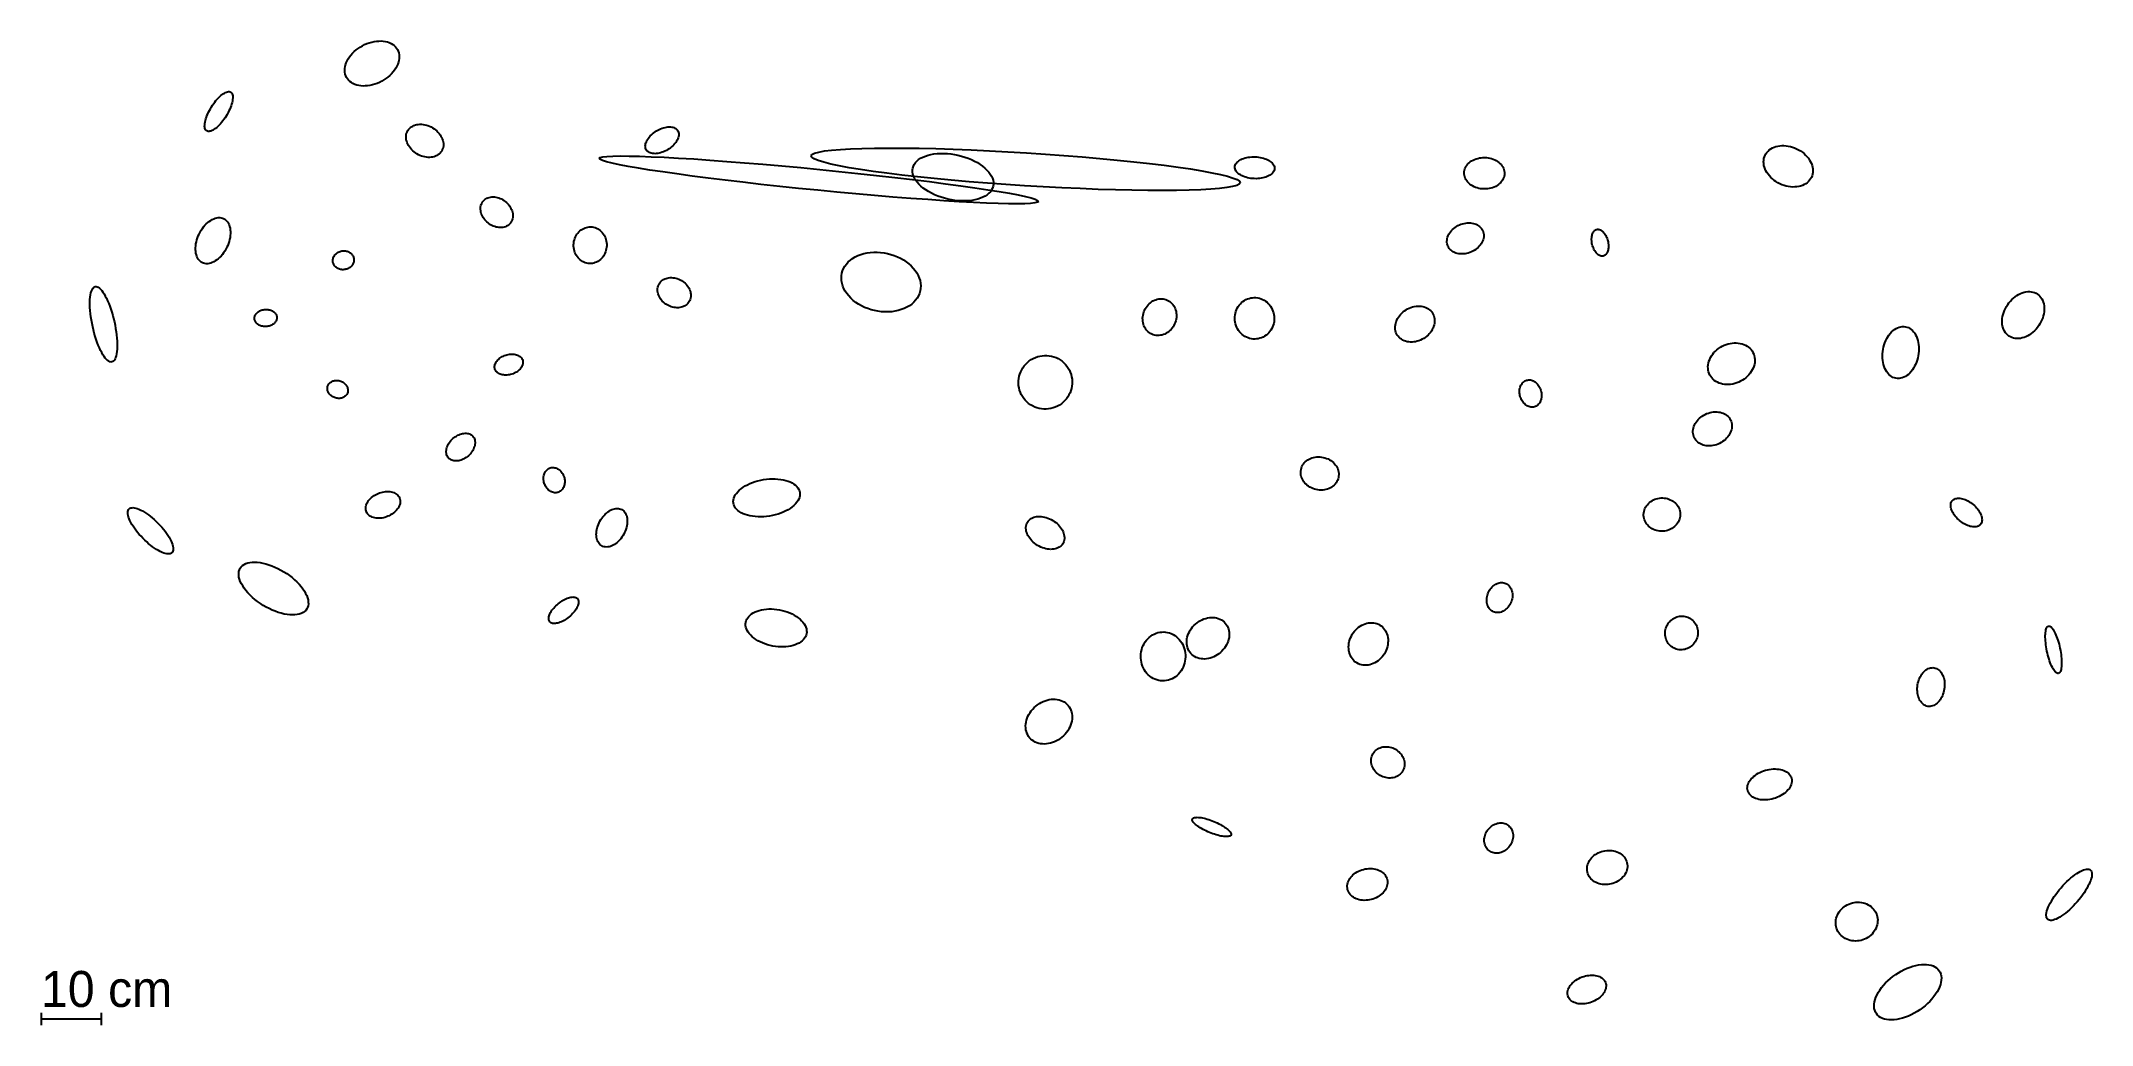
# Model space of a CAD drawing. Header units: metres. Extents: x -12209 to 21926, y -292849 to -276463.
import ezdxf

# ---------------------------------------------------------------- set-up
doc = ezdxf.new("R2010")
doc.units = ezdxf.units.M

msp = doc.modelspace()

# ---------------------------------------------------------------- texts
at = {"layer": 'LAYER'}
msp.add_text('10 cm', height=600, dxfattribs=at).set_placement((-12208.54, -292548.7))

# ---------------------------------------------------------------- linework, layer by layer
at = {"layer": 'LAYER'}
for p, q in [((-6744.74, -276492.61), (-6705.19, -276481.16)), ((-6744.74, -276492.61), (-6705.19, -276481.16)), ((-6705.19, -276481.16), (-6665.6, -276472.41)), ((-6705.19, -276481.16), (-6665.6, -276472.41)), ((-6665.6, -276472.41), (-6626.26, -276466.45)), ((-6665.6, -276472.41), (-6626.26, -276466.45)), ((-6626.26, -276466.45), (-6587.48, -276463.31)), ((-6626.26, -276466.45), (-6587.48, -276463.31)), ((-6587.48, -276463.31), (-6549.56, -276463.03)), ((-6587.48, -276463.31), (-6549.56, -276463.03)), ((-6549.56, -276463.03), (-6512.77, -276465.59)), ((-6549.56, -276463.03), (-6512.77, -276465.59)), ((-6512.77, -276465.59), (-6477.41, -276470.99)), ((-6512.77, -276465.59), (-6477.41, -276470.99)), ((-6477.41, -276470.99), (-6443.73, -276479.19)), ((-6477.41, -276470.99), (-6443.73, -276479.19)), ((-6443.73, -276479.19), (-6412, -276490.11)), ((-6443.73, -276479.19), (-6412, -276490.11)), ((-6412, -276490.11), (-6382.46, -276503.68)), ((-6412, -276490.11), (-6382.46, -276503.68)), ((-7139.48, -276857.48), (-7128.04, -276824.76)), ((-7139.48, -276857.48), (-7128.04, -276824.76)), ((-7128.04, -276824.76), (-7113.35, -276792.14)), ((-7128.04, -276824.76), (-7113.35, -276792.14)), ((-7113.35, -276792.14), (-7095.51, -276759.87)), ((-7113.35, -276792.14), (-7095.51, -276759.87)), ((-7095.51, -276759.87), (-7074.65, -276728.2)), ((-7095.51, -276759.87), (-7074.65, -276728.2)), ((-7074.65, -276728.2), (-7050.93, -276697.36)), ((-7074.65, -276728.2), (-7050.93, -276697.36)), ((-7050.93, -276697.36), (-7024.55, -276667.58)), ((-7050.93, -276697.36), (-7024.55, -276667.58)), ((-7024.55, -276667.58), (-6995.68, -276639.11)), ((-7024.55, -276667.58), (-6995.68, -276639.11)), ((-6995.68, -276639.11), (-6964.56, -276612.14)), ((-6995.68, -276639.11), (-6964.56, -276612.14)), ((-6964.56, -276612.14), (-6931.43, -276586.89)), ((-6964.56, -276612.14), (-6931.43, -276586.89)), ((-6931.43, -276586.89), (-6896.53, -276563.56)), ((-6931.43, -276586.89), (-6896.53, -276563.56)), ((-6896.53, -276563.56), (-6860.13, -276542.31)), ((-6896.53, -276563.56), (-6860.13, -276542.31)), ((-6860.13, -276542.31), (-6822.5, -276523.31)), ((-6860.13, -276542.31), (-6822.5, -276523.31)), ((-6822.5, -276523.31), (-6783.94, -276506.7)), ((-6822.5, -276523.31), (-6783.94, -276506.7)), ((-6783.94, -276506.7), (-6744.74, -276492.61)), ((-6783.94, -276506.7), (-6744.74, -276492.61)), ((-6382.46, -276503.68), (-6355.33, -276519.79)), ((-6382.46, -276503.68), (-6355.33, -276519.79)), ((-6355.33, -276519.79), (-6330.82, -276538.32)), ((-6355.33, -276519.79), (-6330.82, -276538.32)), ((-6330.82, -276538.32), (-6309.11, -276559.13)), ((-6330.82, -276538.32), (-6309.11, -276559.13)), ((-6309.11, -276559.13), (-6290.38, -276582.06)), ((-6309.11, -276559.13), (-6290.38, -276582.06)), ((-6290.38, -276582.06), (-6274.76, -276606.94)), ((-6290.38, -276582.06), (-6274.76, -276606.94)), ((-6274.76, -276606.94), (-6262.37, -276633.58)), ((-6274.76, -276606.94), (-6262.37, -276633.58)), ((-6259.39, -276818.22), (-6270.82, -276850.94)), ((-6259.39, -276818.22), (-6270.82, -276850.94)), ((-6262.37, -276633.58), (-6253.31, -276661.77)), ((-6262.37, -276633.58), (-6253.31, -276661.77)), ((-6251.31, -276785.65), (-6259.39, -276818.22)), ((-6251.31, -276785.65), (-6259.39, -276818.22)), ((-6253.31, -276661.77), (-6247.64, -276691.3)), ((-6253.31, -276661.77), (-6247.64, -276691.3)), ((-6246.64, -276753.48), (-6251.31, -276785.65)), ((-6246.64, -276753.48), (-6251.31, -276785.65)), ((-6247.64, -276691.3), (-6245.41, -276721.95)), ((-6247.64, -276691.3), (-6245.41, -276721.95)), ((-6245.41, -276721.95), (-6246.64, -276753.48)), ((-6245.41, -276721.95), (-6246.64, -276753.48)), ((-7153.46, -276953.75), (-7152.23, -276922.22)), ((-7153.46, -276953.75), (-7152.23, -276922.22)), ((-7151.23, -276984.4), (-7153.46, -276953.75)), ((-7151.23, -276984.4), (-7153.46, -276953.75)), ((-7152.23, -276922.22), (-7147.56, -276890.05)), ((-7152.23, -276922.22), (-7147.56, -276890.05)), ((-7145.56, -277013.93), (-7151.23, -276984.4)), ((-7145.56, -277013.93), (-7151.23, -276984.4)), ((-7147.56, -276890.05), (-7139.48, -276857.48)), ((-7147.56, -276890.05), (-7139.48, -276857.48)), ((-7136.5, -277042.12), (-7145.56, -277013.93)), ((-7136.5, -277042.12), (-7145.56, -277013.93)), ((-7124.11, -277068.76), (-7136.5, -277042.12)), ((-7124.11, -277068.76), (-7136.5, -277042.12)), ((-7124.11, -277068.76), (-7124.11, -277068.76)), ((-7108.48, -277093.63), (-7124.11, -277068.76)), ((-7124.11, -277068.76), (-7124.11, -277068.76)), ((-7108.48, -277093.63), (-7124.11, -277068.76)), ((-7089.75, -277116.57), (-7108.48, -277093.63)), ((-7089.75, -277116.57), (-7108.48, -277093.63)), ((-7068.05, -277137.38), (-7089.75, -277116.57)), ((-7068.05, -277137.38), (-7089.75, -277116.57)), ((-7043.53, -277155.91), (-7068.05, -277137.38)), ((-7043.53, -277155.91), (-7068.05, -277137.38)), ((-7016.41, -277172.02), (-7043.53, -277155.91)), ((-7016.41, -277172.02), (-7043.53, -277155.91)), ((-6986.86, -277185.59), (-7016.41, -277172.02)), ((-6986.86, -277185.59), (-7016.41, -277172.02)), ((-6614.92, -277169), (-6654.13, -277183.08)), ((-6614.92, -277169), (-6654.13, -277183.08)), ((-6576.36, -277152.39), (-6614.92, -277169)), ((-6576.36, -277152.39), (-6614.92, -277169)), ((-6538.74, -277133.39), (-6576.36, -277152.39)), ((-6538.74, -277133.39), (-6576.36, -277152.39)), ((-6502.34, -277112.14), (-6538.74, -277133.39)), ((-6502.34, -277112.14), (-6538.74, -277133.39)), ((-6467.44, -277088.8), (-6502.34, -277112.14)), ((-6467.44, -277088.8), (-6502.34, -277112.14)), ((-6434.3, -277063.56), (-6467.44, -277088.8)), ((-6434.3, -277063.56), (-6467.44, -277088.8)), ((-6403.18, -277036.59), (-6434.3, -277063.56)), ((-6403.18, -277036.59), (-6434.3, -277063.56)), ((-6374.32, -277008.12), (-6403.18, -277036.59)), ((-6374.32, -277008.12), (-6403.18, -277036.59)), ((-6347.93, -276978.34), (-6374.32, -277008.12)), ((-6347.93, -276978.34), (-6374.32, -277008.12)), ((-6324.22, -276947.5), (-6347.93, -276978.34)), ((-6324.22, -276947.5), (-6347.93, -276978.34)), ((-6303.36, -276915.82), (-6324.22, -276947.5)), ((-6303.36, -276915.82), (-6324.22, -276947.5)), ((-6285.51, -276883.55), (-6303.36, -276915.82)), ((-6285.51, -276883.55), (-6303.36, -276915.82)), ((-6270.82, -276850.94), (-6285.51, -276883.55)), ((-6270.82, -276850.94), (-6285.51, -276883.55)), ((-9355.55, -277533.69), (-9336.88, -277506.65)), ((-9355.55, -277533.69), (-9336.88, -277506.65)), ((-9336.88, -277506.65), (-9317.56, -277480.62)), ((-9336.88, -277506.65), (-9317.56, -277480.62)), ((-9317.56, -277480.62), (-9297.73, -277455.77)), ((-9317.56, -277480.62), (-9297.73, -277455.77)), ((-9297.73, -277455.77), (-9277.54, -277432.31)), ((-9297.73, -277455.77), (-9277.54, -277432.31)), ((-9277.54, -277432.31), (-9257.15, -277410.41)), ((-9277.54, -277432.31), (-9257.15, -277410.41)), ((-9257.15, -277410.41), (-9236.71, -277390.24)), ((-9257.15, -277410.41), (-9236.71, -277390.24)), ((-9236.71, -277390.24), (-9216.38, -277371.95)), ((-9236.71, -277390.24), (-9216.38, -277371.95)), ((-9216.38, -277371.95), (-9196.31, -277355.67)), ((-9216.38, -277371.95), (-9196.31, -277355.67)), ((-9196.31, -277355.67), (-9176.65, -277341.55)), ((-9196.31, -277355.67), (-9176.65, -277341.55)), ((-9176.65, -277341.55), (-9157.56, -277329.67)), ((-9176.65, -277341.55), (-9157.56, -277329.67)), ((-9157.56, -277329.67), (-9139.18, -277320.14)), ((-9157.56, -277329.67), (-9139.18, -277320.14)), ((-9139.18, -277320.14), (-9121.65, -277313.02)), ((-9139.18, -277320.14), (-9121.65, -277313.02)), ((-9121.65, -277313.02), (-9105.09, -277308.37)), ((-9121.65, -277313.02), (-9105.09, -277308.37)), ((-9105.09, -277308.37), (-9089.65, -277306.23)), ((-9105.09, -277308.37), (-9089.65, -277306.23)), ((-9089.65, -277306.23), (-9075.44, -277306.6)), ((-9089.65, -277306.23), (-9075.44, -277306.6)), ((-9075.44, -277306.6), (-9062.56, -277309.5)), ((-9075.44, -277306.6), (-9062.56, -277309.5)), ((-9062.56, -277309.5), (-9051.11, -277314.89)), ((-9062.56, -277309.5), (-9051.11, -277314.89)), ((-9051.11, -277314.89), (-9041.18, -277322.73)), ((-9051.11, -277314.89), (-9041.18, -277322.73)), ((-9035.8, -277514.62), (-9044.74, -277541.91)), ((-9035.8, -277514.62), (-9044.74, -277541.91)), ((-9041.18, -277322.73), (-9032.85, -277332.97)), ((-9041.18, -277322.73), (-9032.85, -277332.97)), ((-9028.49, -277488.26), (-9035.8, -277514.62)), ((-9028.49, -277488.26), (-9035.8, -277514.62)), ((-9032.85, -277332.97), (-9026.17, -277345.53)), ((-9032.85, -277332.97), (-9026.17, -277345.53)), ((-9022.87, -277463.04), (-9028.49, -277488.26)), ((-9022.87, -277463.04), (-9028.49, -277488.26)), ((-9026.17, -277345.53), (-9021.21, -277360.3)), ((-9026.17, -277345.53), (-9021.21, -277360.3)), ((-9018.99, -277439.15), (-9022.87, -277463.04)), ((-9018.99, -277439.15), (-9022.87, -277463.04)), ((-9021.21, -277360.3), (-9017.99, -277377.19)), ((-9021.21, -277360.3), (-9017.99, -277377.19)), ((-9016.88, -277416.76), (-9018.99, -277439.15)), ((-9016.88, -277416.76), (-9018.99, -277439.15)), ((-9017.99, -277377.19), (-9016.54, -277396.06)), ((-9017.99, -277377.19), (-9016.54, -277396.06)), ((-9016.54, -277396.06), (-9016.88, -277416.76)), ((-9016.54, -277396.06), (-9016.88, -277416.76)), ((-6955.13, -277196.51), (-6986.86, -277185.59)), ((-6955.13, -277196.51), (-6986.86, -277185.59)), ((-6921.46, -277204.7), (-6955.13, -277196.51)), ((-6921.46, -277204.7), (-6955.13, -277196.51)), ((-6886.09, -277210.1), (-6921.46, -277204.7)), ((-6886.09, -277210.1), (-6921.46, -277204.7)), ((-6849.31, -277212.67), (-6886.09, -277210.1)), ((-6849.31, -277212.67), (-6886.09, -277210.1)), ((-6811.38, -277212.39), (-6849.31, -277212.67)), ((-6811.38, -277212.39), (-6849.31, -277212.67)), ((-6772.6, -277209.25), (-6811.38, -277212.39)), ((-6772.6, -277209.25), (-6811.38, -277212.39)), ((-6733.27, -277203.29), (-6772.6, -277209.25)), ((-6733.27, -277203.29), (-6772.6, -277209.25)), ((-6693.68, -277194.54), (-6733.27, -277203.29)), ((-6693.68, -277194.54), (-6733.27, -277203.29)), ((-6654.13, -277183.08), (-6693.68, -277194.54)), ((-6654.13, -277183.08), (-6693.68, -277194.54)), ((-9484.68, -277858.09), (-9482.57, -277835.71)), ((-9484.68, -277858.09), (-9482.57, -277835.71)), ((-9482.57, -277835.71), (-9478.69, -277811.82)), ((-9482.57, -277835.71), (-9478.69, -277811.82)), ((-9478.69, -277811.82), (-9473.07, -277786.6)), ((-9478.69, -277811.82), (-9473.07, -277786.6)), ((-9473.07, -277786.6), (-9465.77, -277760.24)), ((-9473.07, -277786.6), (-9465.77, -277760.24)), ((-9465.77, -277760.24), (-9456.82, -277732.95)), ((-9465.77, -277760.24), (-9456.82, -277732.95)), ((-9456.82, -277732.95), (-9446.31, -277704.93)), ((-9456.82, -277732.95), (-9446.31, -277704.93)), ((-9446.31, -277704.93), (-9434.31, -277676.4)), ((-9446.31, -277704.93), (-9434.31, -277676.4)), ((-9434.31, -277676.4), (-9420.92, -277647.58)), ((-9434.31, -277676.4), (-9420.92, -277647.58)), ((-9420.92, -277647.58), (-9406.23, -277618.67)), ((-9420.92, -277647.58), (-9406.23, -277618.67)), ((-9406.23, -277618.67), (-9390.35, -277589.91)), ((-9406.23, -277618.67), (-9390.35, -277589.91)), ((-9390.35, -277589.91), (-9373.42, -277561.51)), ((-9390.35, -277589.91), (-9373.42, -277561.51)), ((-9373.42, -277561.51), (-9355.55, -277533.69)), ((-9373.42, -277561.51), (-9355.55, -277533.69)), ((-9224.02, -277842.55), (-9244.41, -277864.45)), ((-9224.02, -277842.55), (-9244.41, -277864.45)), ((-9203.83, -277819.08), (-9224.02, -277842.55)), ((-9203.83, -277819.08), (-9224.02, -277842.55)), ((-9184, -277794.24), (-9203.83, -277819.08)), ((-9184, -277794.24), (-9203.83, -277819.08)), ((-9164.68, -277768.2), (-9184, -277794.24)), ((-9164.68, -277768.2), (-9184, -277794.24)), ((-9146.01, -277741.17), (-9164.68, -277768.2)), ((-9146.01, -277741.17), (-9164.68, -277768.2)), ((-9128.14, -277713.35), (-9146.01, -277741.17)), ((-9128.14, -277713.35), (-9146.01, -277741.17)), ((-9111.21, -277684.95), (-9128.14, -277713.35)), ((-9111.21, -277684.95), (-9128.14, -277713.35)), ((-9095.33, -277656.19), (-9111.21, -277684.95)), ((-9095.33, -277656.19), (-9111.21, -277684.95)), ((-9080.64, -277627.28), (-9095.33, -277656.19)), ((-9080.64, -277627.28), (-9095.33, -277656.19)), ((-9067.25, -277598.45), (-9080.64, -277627.28)), ((-9067.25, -277598.45), (-9080.64, -277627.28)), ((-9055.25, -277569.92), (-9067.25, -277598.45)), ((-9055.25, -277569.92), (-9067.25, -277598.45)), ((-9044.74, -277541.91), (-9055.25, -277569.92)), ((-9044.74, -277541.91), (-9055.25, -277569.92)), ((-5978.16, -277861.14), (-5954.08, -277855.26)), ((-5978.16, -277861.14), (-5954.08, -277855.26)), ((-5954.08, -277855.26), (-5929, -277851.44)), ((-5954.08, -277855.26), (-5929, -277851.44)), ((-5929, -277851.44), (-5903.11, -277849.71)), ((-5929, -277851.44), (-5903.11, -277849.71)), ((-5903.11, -277849.71), (-5876.6, -277850.08)), ((-5903.11, -277849.71), (-5876.6, -277850.08)), ((-5876.6, -277850.08), (-5849.67, -277852.54)), ((-5876.6, -277850.08), (-5849.67, -277852.54)), ((-5849.67, -277852.54), (-5822.54, -277857.08)), ((-5849.67, -277852.54), (-5822.54, -277857.08)), ((-9485.02, -277878.8), (-9484.68, -277858.09)), ((-9485.02, -277878.8), (-9484.68, -277858.09)), ((-9483.57, -277897.67), (-9485.02, -277878.8)), ((-9483.57, -277897.67), (-9485.02, -277878.8)), ((-9480.35, -277914.55), (-9483.57, -277897.67)), ((-9480.35, -277914.55), (-9483.57, -277897.67)), ((-9475.39, -277929.33), (-9480.35, -277914.55)), ((-9475.39, -277929.33), (-9480.35, -277914.55)), ((-9468.71, -277941.89), (-9475.39, -277929.33)), ((-9468.71, -277941.89), (-9475.39, -277929.33)), ((-9460.38, -277952.13), (-9468.71, -277941.89)), ((-9460.38, -277952.13), (-9468.71, -277941.89)), ((-9450.45, -277959.97), (-9460.38, -277952.13)), ((-9450.45, -277959.97), (-9460.38, -277952.13)), ((-9450.45, -277959.97), (-9450.45, -277959.97)), ((-9439, -277965.36), (-9450.45, -277959.97)), ((-9450.45, -277959.97), (-9450.45, -277959.97)), ((-9439, -277965.36), (-9450.45, -277959.97)), ((-9426.12, -277968.25), (-9439, -277965.36)), ((-9426.12, -277968.25), (-9439, -277965.36)), ((-9411.91, -277968.63), (-9426.12, -277968.25)), ((-9411.91, -277968.63), (-9426.12, -277968.25)), ((-9396.47, -277966.48), (-9411.91, -277968.63)), ((-9396.47, -277966.48), (-9411.91, -277968.63)), ((-9379.92, -277961.84), (-9396.47, -277966.48)), ((-9379.92, -277961.84), (-9396.47, -277966.48)), ((-9362.38, -277954.72), (-9379.92, -277961.84)), ((-9362.38, -277954.72), (-9379.92, -277961.84)), ((-9344, -277945.18), (-9362.38, -277954.72)), ((-9344, -277945.18), (-9362.38, -277954.72)), ((-9324.91, -277933.31), (-9344, -277945.18)), ((-9324.91, -277933.31), (-9344, -277945.18)), ((-9305.25, -277919.18), (-9324.91, -277933.31)), ((-9305.25, -277919.18), (-9324.91, -277933.31)), ((-9285.18, -277902.91), (-9305.25, -277919.18)), ((-9285.18, -277902.91), (-9305.25, -277919.18)), ((-9264.85, -277884.62), (-9285.18, -277902.91)), ((-9264.85, -277884.62), (-9285.18, -277902.91)), ((-9244.41, -277864.45), (-9264.85, -277884.62)), ((-9244.41, -277864.45), (-9264.85, -277884.62)), ((-6133.52, -278061.72), (-6132.37, -278038.56)), ((-6133.52, -278061.72), (-6132.37, -278038.56)), ((-6132.31, -278085.36), (-6133.52, -278061.72)), ((-6132.31, -278085.36), (-6133.52, -278061.72)), ((-6132.37, -278038.56), (-6128.85, -278016.07)), ((-6132.37, -278038.56), (-6128.85, -278016.07)), ((-6128.73, -278109.31), (-6132.31, -278085.36)), ((-6128.73, -278109.31), (-6132.31, -278085.36)), ((-6128.85, -278016.07), (-6123, -277994.41)), ((-6128.85, -278016.07), (-6123, -277994.41)), ((-6122.83, -278133.38), (-6128.73, -278109.31)), ((-6122.83, -278133.38), (-6128.73, -278109.31)), ((-6123, -277994.41), (-6114.87, -277973.75)), ((-6123, -277994.41), (-6114.87, -277973.75)), ((-6114.63, -278157.39), (-6122.83, -278133.38)), ((-6114.63, -278157.39), (-6122.83, -278133.38)), ((-6114.87, -277973.75), (-6104.5, -277954.24)), ((-6114.87, -277973.75), (-6104.5, -277954.24)), ((-6104.21, -278181.15), (-6114.63, -278157.39)), ((-6104.21, -278181.15), (-6114.63, -278157.39)), ((-6104.5, -277954.24), (-6091.99, -277936.04)), ((-6104.5, -277954.24), (-6091.99, -277936.04)), ((-6104.5, -277954.24), (-6104.5, -277954.24)), ((-6104.5, -277954.24), (-6104.5, -277954.24)), ((-6091.64, -278204.5), (-6104.21, -278181.15)), ((-6091.64, -278204.5), (-6104.21, -278181.15)), ((-6091.99, -277936.04), (-6077.42, -277919.28)), ((-6091.99, -277936.04), (-6077.42, -277919.28)), ((-6077.42, -277919.28), (-6060.91, -277904.09)), ((-6077.42, -277919.28), (-6060.91, -277904.09)), ((-6060.91, -277904.09), (-6042.58, -277890.58)), ((-6060.91, -277904.09), (-6042.58, -277890.58)), ((-6042.58, -277890.58), (-6022.58, -277878.87)), ((-6042.58, -277890.58), (-6022.58, -277878.87)), ((-6022.58, -277878.87), (-6001.05, -277869.03)), ((-6022.58, -277878.87), (-6001.05, -277869.03)), ((-6001.05, -277869.03), (-5978.16, -277861.14)), ((-6001.05, -277869.03), (-5978.16, -277861.14)), ((-5822.54, -277857.08), (-5795.4, -277863.66)), ((-5822.54, -277857.08), (-5795.4, -277863.66)), ((-5795.4, -277863.66), (-5768.47, -277872.24)), ((-5795.4, -277863.66), (-5768.47, -277872.24)), ((-5768.47, -277872.24), (-5741.95, -277882.74)), ((-5768.47, -277872.24), (-5741.95, -277882.74)), ((-5741.95, -277882.74), (-5716.04, -277895.1)), ((-5741.95, -277882.74), (-5716.04, -277895.1)), ((-5716.04, -277895.1), (-5690.93, -277909.2)), ((-5716.04, -277895.1), (-5690.93, -277909.2)), ((-5690.93, -277909.2), (-5666.83, -277924.95)), ((-5690.93, -277909.2), (-5666.83, -277924.95)), ((-5666.83, -277924.95), (-5643.91, -277942.23)), ((-5666.83, -277924.95), (-5643.91, -277942.23)), ((-5643.91, -277942.23), (-5622.34, -277960.91)), ((-5643.91, -277942.23), (-5622.34, -277960.91)), ((-5622.34, -277960.91), (-5602.3, -277980.83)), ((-5622.34, -277960.91), (-5602.3, -277980.83)), ((-5602.3, -277980.83), (-5583.92, -278001.86)), ((-5602.3, -277980.83), (-5583.92, -278001.86)), ((-5583.92, -278001.86), (-5567.37, -278023.83)), ((-5583.92, -278001.86), (-5567.37, -278023.83)), ((-5567.37, -278023.83), (-5552.75, -278046.57)), ((-5567.37, -278023.83), (-5552.75, -278046.57)), ((-5552.75, -278046.57), (-5540.18, -278069.92)), ((-5552.75, -278046.57), (-5540.18, -278069.92)), ((-5540.18, -278069.92), (-5529.76, -278093.68)), ((-5540.18, -278069.92), (-5529.76, -278093.68)), ((-5529.76, -278093.68), (-5521.56, -278117.69)), ((-5529.76, -278093.68), (-5521.56, -278117.69)), ((-5521.56, -278117.69), (-5515.66, -278141.76)), ((-5521.56, -278117.69), (-5515.66, -278141.76)), ((-5515.66, -278141.76), (-5512.08, -278165.71)), ((-5515.66, -278141.76), (-5512.08, -278165.71)), ((-5512.08, -278165.71), (-5510.87, -278189.35)), ((-5512.08, -278165.71), (-5510.87, -278189.35)), ((-5510.87, -278189.35), (-5512.02, -278212.5)), ((-5510.87, -278189.35), (-5512.02, -278212.5)), ((-2150.86, -278213.91), (-2149.74, -278196.06)), ((-2150.86, -278213.91), (-2149.74, -278196.06)), ((-2149.74, -278196.06), (-2146.51, -278177.61)), ((-2149.74, -278196.06), (-2146.51, -278177.61)), ((-2146.51, -278177.61), (-2141.19, -278158.69)), ((-2146.51, -278177.61), (-2141.19, -278158.69)), ((-2141.19, -278158.69), (-2133.82, -278139.45)), ((-2141.19, -278158.69), (-2133.82, -278139.45)), ((-2133.82, -278139.45), (-2124.47, -278120.04)), ((-2133.82, -278139.45), (-2124.47, -278120.04)), ((-2124.47, -278120.04), (-2113.19, -278100.6)), ((-2124.47, -278120.04), (-2113.19, -278100.6)), ((-2113.19, -278100.6), (-2100.07, -278081.28)), ((-2113.19, -278100.6), (-2100.07, -278081.28)), ((-2100.07, -278081.28), (-2085.22, -278062.23)), ((-2100.07, -278081.28), (-2085.22, -278062.23)), ((-2085.22, -278062.23), (-2068.75, -278043.59)), ((-2085.22, -278062.23), (-2068.75, -278043.59)), ((-2068.75, -278043.59), (-2050.79, -278025.5)), ((-2068.75, -278043.59), (-2050.79, -278025.5)), ((-2050.79, -278025.5), (-2031.46, -278008.11)), ((-2050.79, -278025.5), (-2031.46, -278008.11)), ((-2031.46, -278008.11), (-2010.92, -277991.54)), ((-2031.46, -278008.11), (-2010.92, -277991.54)), ((-2010.92, -277991.54), (-1989.32, -277975.92)), ((-2010.92, -277991.54), (-1989.32, -277975.92)), ((-1989.32, -277975.92), (-1966.83, -277961.37)), ((-1989.32, -277975.92), (-1966.83, -277961.37)), ((-1966.83, -277961.37), (-1943.62, -277948.01)), ((-1966.83, -277961.37), (-1943.62, -277948.01)), ((-1943.62, -277948.01), (-1919.87, -277935.92)), ((-1943.62, -277948.01), (-1919.87, -277935.92)), ((-1919.87, -277935.92), (-1895.75, -277925.21)), ((-1919.87, -277935.92), (-1895.75, -277925.21)), ((-1895.75, -277925.21), (-1871.45, -277915.95)), ((-1895.75, -277925.21), (-1871.45, -277915.95)), ((-1871.45, -277915.95), (-1847.16, -277908.22)), ((-1871.45, -277915.95), (-1847.16, -277908.22)), ((-1847.16, -277908.22), (-1823.06, -277902.08)), ((-1847.16, -277908.22), (-1823.06, -277902.08)), ((-1823.06, -277902.08), (-1799.33, -277897.56)), ((-1823.06, -277902.08), (-1799.33, -277897.56)), ((-1799.33, -277897.56), (-1776.15, -277894.71)), ((-1799.33, -277897.56), (-1776.15, -277894.71)), ((-1776.15, -277894.71), (-1753.7, -277893.55)), ((-1776.15, -277894.71), (-1753.7, -277893.55)), ((-1753.7, -277893.55), (-1732.16, -277894.09)), ((-1753.7, -277893.55), (-1732.16, -277894.09)), ((-1732.16, -277894.09), (-1711.68, -277896.32)), ((-1732.16, -277894.09), (-1711.68, -277896.32)), ((-1711.68, -277896.32), (-1692.42, -277900.22)), ((-1711.68, -277896.32), (-1692.42, -277900.22)), ((-1675.44, -278189.33), (-1693.41, -278207.42)), ((-1675.44, -278189.33), (-1693.41, -278207.42)), ((-1692.42, -277900.22), (-1674.53, -277905.77)), ((-1692.42, -277900.22), (-1674.53, -277905.77)), ((-1658.97, -278170.69), (-1675.44, -278189.33)), ((-1658.97, -278170.69), (-1675.44, -278189.33)), ((-1674.53, -277905.77), (-1658.14, -277912.92)), ((-1674.53, -277905.77), (-1658.14, -277912.92)), ((-1644.12, -278151.64), (-1658.97, -278170.69)), ((-1644.12, -278151.64), (-1658.97, -278170.69)), ((-1658.14, -277912.92), (-1643.38, -277921.63)), ((-1658.14, -277912.92), (-1643.38, -277921.63)), ((-1631.01, -278132.32), (-1644.12, -278151.64)), ((-1631.01, -278132.32), (-1644.12, -278151.64)), ((-1643.38, -277921.63), (-1630.36, -277931.81)), ((-1643.38, -277921.63), (-1630.36, -277931.81)), ((-1619.73, -278112.88), (-1631.01, -278132.32)), ((-1619.73, -278112.88), (-1631.01, -278132.32)), ((-1630.36, -277931.81), (-1619.18, -277943.4)), ((-1630.36, -277931.81), (-1619.18, -277943.4)), ((-1610.37, -278093.46), (-1619.73, -278112.88)), ((-1610.37, -278093.46), (-1619.73, -278112.88)), ((-1619.18, -277943.4), (-1609.93, -277956.31)), ((-1619.18, -277943.4), (-1609.93, -277956.31)), ((-1603, -278074.22), (-1610.37, -278093.46)), ((-1603, -278074.22), (-1610.37, -278093.46)), ((-1609.93, -277956.31), (-1602.67, -277970.43)), ((-1609.93, -277956.31), (-1602.67, -277970.43)), ((-1597.68, -278055.31), (-1603, -278074.22)), ((-1597.68, -278055.31), (-1603, -278074.22)), ((-1602.67, -277970.43), (-1597.46, -277985.67)), ((-1602.67, -277970.43), (-1597.46, -277985.67)), ((-1594.45, -278036.86), (-1597.68, -278055.31)), ((-1594.45, -278036.86), (-1597.68, -278055.31)), ((-1597.46, -277985.67), (-1594.34, -278001.9)), ((-1597.46, -277985.67), (-1594.34, -278001.9)), ((-1593.34, -278019.01), (-1594.45, -278036.86)), ((-1593.34, -278019.01), (-1594.45, -278036.86)), ((-1594.34, -278001.9), (-1593.34, -278019.01)), ((-1594.34, -278001.9), (-1593.34, -278019.01)), ((-6077.02, -278227.24), (-6091.64, -278204.5)), ((-6077.02, -278227.24), (-6091.64, -278204.5)), ((-6060.47, -278249.21), (-6077.02, -278227.24)), ((-6060.47, -278249.21), (-6077.02, -278227.24)), ((-6042.09, -278270.24), (-6060.47, -278249.21)), ((-6042.09, -278270.24), (-6060.47, -278249.21)), ((-6022.05, -278290.16), (-6042.09, -278270.24)), ((-6022.05, -278290.16), (-6042.09, -278270.24)), ((-6000.48, -278308.84), (-6022.05, -278290.16)), ((-6000.48, -278308.84), (-6022.05, -278290.16)), ((-5977.56, -278326.12), (-6000.48, -278308.84)), ((-5977.56, -278326.12), (-6000.48, -278308.84)), ((-5953.46, -278341.87), (-5977.56, -278326.12)), ((-5953.46, -278341.87), (-5977.56, -278326.12)), ((-5928.35, -278355.97), (-5953.46, -278341.87)), ((-5928.35, -278355.97), (-5953.46, -278341.87)), ((-5902.44, -278368.33), (-5928.35, -278355.97)), ((-5902.44, -278368.33), (-5928.35, -278355.97)), ((-5875.92, -278378.83), (-5902.44, -278368.33)), ((-5875.92, -278378.83), (-5902.44, -278368.33)), ((-5848.99, -278387.41), (-5875.92, -278378.83)), ((-5848.99, -278387.41), (-5875.92, -278378.83)), ((-5821.85, -278393.99), (-5848.99, -278387.41)), ((-5821.85, -278393.99), (-5848.99, -278387.41)), ((-5794.72, -278398.53), (-5821.85, -278393.99)), ((-5794.72, -278398.53), (-5821.85, -278393.99)), ((-5767.79, -278400.99), (-5794.72, -278398.53)), ((-5767.79, -278400.99), (-5794.72, -278398.53)), ((-5741.29, -278401.36), (-5767.79, -278400.99)), ((-5741.29, -278401.36), (-5767.79, -278400.99)), ((-5715.39, -278399.63), (-5741.29, -278401.36)), ((-5715.39, -278399.63), (-5741.29, -278401.36)), ((-5690.31, -278395.81), (-5715.39, -278399.63)), ((-5690.31, -278395.81), (-5715.39, -278399.63)), ((-5666.23, -278389.93), (-5690.31, -278395.81)), ((-5666.23, -278389.93), (-5690.31, -278395.81)), ((-5643.34, -278382.04), (-5666.23, -278389.93)), ((-5643.34, -278382.04), (-5666.23, -278389.93)), ((-5621.81, -278372.2), (-5643.34, -278382.04)), ((-5621.81, -278372.2), (-5643.34, -278382.04)), ((-5601.81, -278360.48), (-5621.81, -278372.2)), ((-5601.81, -278360.48), (-5621.81, -278372.2)), ((-5583.48, -278346.98), (-5601.81, -278360.48)), ((-5583.48, -278346.98), (-5601.81, -278360.48)), ((-5566.97, -278331.79), (-5583.48, -278346.98)), ((-5566.97, -278331.79), (-5583.48, -278346.98)), ((-5552.4, -278315.03), (-5566.97, -278331.79)), ((-5552.4, -278315.03), (-5566.97, -278331.79)), ((-5539.89, -278296.82), (-5552.4, -278315.03)), ((-5539.89, -278296.82), (-5552.4, -278315.03)), ((-5529.52, -278277.32), (-5539.89, -278296.82)), ((-5529.52, -278277.32), (-5539.89, -278296.82)), ((-5521.39, -278256.66), (-5529.52, -278277.32)), ((-5521.39, -278256.66), (-5529.52, -278277.32)), ((-5515.54, -278235), (-5521.39, -278256.66)), ((-5515.54, -278235), (-5521.39, -278256.66)), ((-5512.02, -278212.5), (-5515.54, -278235)), ((-5512.02, -278212.5), (-5515.54, -278235)), ((-2918.51, -278416.8), (-2903.12, -278403.08)), ((-2918.51, -278416.8), (-2918.51, -278416.8)), ((-2906.08, -278433.25), (-2918.51, -278416.8)), ((-2865.93, -278452.31), (-2906.08, -278433.25)), ((-2903.12, -278403.08), (-2860.03, -278392.19)), ((-2798.37, -278473.82), (-2865.93, -278452.31)), ((-2860.03, -278392.19), (-2789.57, -278384.22)), ((-2703.9, -278497.64), (-2798.37, -278473.82)), ((-2789.57, -278384.22), (-2692.28, -278379.23)), ((-2583.25, -278523.56), (-2703.9, -278497.64)), ((-2692.28, -278379.23), (-2568.89, -278377.26)), ((-2437.34, -278551.41), (-2583.25, -278523.56)), ((-2568.89, -278377.26), (-2420.35, -278378.31)), ((-2420.35, -278378.31), (-2247.78, -278382.39)), ((-2247.78, -278382.39), (-2052.5, -278389.46)), ((-2149.85, -278231.01), (-2150.86, -278213.91)), ((-2149.85, -278231.01), (-2150.86, -278213.91)), ((-2146.73, -278247.24), (-2149.85, -278231.01)), ((-2146.73, -278247.24), (-2149.85, -278231.01)), ((-2141.52, -278262.48), (-2146.73, -278247.24)), ((-2141.52, -278262.48), (-2146.73, -278247.24)), ((-2134.26, -278276.61), (-2141.52, -278262.48)), ((-2134.26, -278276.61), (-2141.52, -278262.48)), ((-2134.26, -278276.61), (-2134.26, -278276.61)), ((-2125.01, -278289.52), (-2134.26, -278276.61)), ((-2134.26, -278276.61), (-2134.26, -278276.61)), ((-2125.01, -278289.52), (-2134.26, -278276.61)), ((-2113.83, -278301.11), (-2125.01, -278289.52)), ((-2113.83, -278301.11), (-2125.01, -278289.52)), ((-2100.81, -278311.29), (-2113.83, -278301.11)), ((-2100.81, -278311.29), (-2113.83, -278301.11)), ((-2086.05, -278319.99), (-2100.81, -278311.29)), ((-2086.05, -278319.99), (-2100.81, -278311.29)), ((-2069.66, -278327.15), (-2086.05, -278319.99)), ((-2069.66, -278327.15), (-2086.05, -278319.99)), ((-2051.77, -278332.69), (-2069.66, -278327.15)), ((-2051.77, -278332.69), (-2069.66, -278327.15)), ((-2052.5, -278389.46), (-1836, -278399.47)), ((-2032.51, -278336.6), (-2051.77, -278332.69)), ((-2032.51, -278336.6), (-2051.77, -278332.69)), ((-2012.03, -278338.83), (-2032.51, -278336.6)), ((-2012.03, -278338.83), (-2032.51, -278336.6)), ((-1990.49, -278339.36), (-2012.03, -278338.83)), ((-1990.49, -278339.36), (-2012.03, -278338.83)), ((-1968.04, -278338.2), (-1990.49, -278339.36)), ((-1968.04, -278338.2), (-1990.49, -278339.36)), ((-1944.87, -278335.35), (-1968.04, -278338.2)), ((-1944.87, -278335.35), (-1968.04, -278338.2)), ((-1921.14, -278330.84), (-1944.87, -278335.35)), ((-1921.14, -278330.84), (-1944.87, -278335.35)), ((-1897.03, -278324.7), (-1921.14, -278330.84)), ((-1897.03, -278324.7), (-1921.14, -278330.84)), ((-1872.74, -278316.97), (-1897.03, -278324.7)), ((-1872.74, -278316.97), (-1897.03, -278324.7)), ((-1848.44, -278307.71), (-1872.74, -278316.97)), ((-1848.44, -278307.71), (-1872.74, -278316.97)), ((-1824.32, -278297), (-1848.44, -278307.71)), ((-1824.32, -278297), (-1848.44, -278307.71)), ((-1836, -278399.47), (-1599.92, -278412.34)), ((-1800.57, -278284.91), (-1824.32, -278297)), ((-1800.57, -278284.91), (-1824.32, -278297)), ((-1777.36, -278271.54), (-1800.57, -278284.91)), ((-1777.36, -278271.54), (-1800.57, -278284.91)), ((-1754.87, -278257), (-1777.36, -278271.54)), ((-1754.87, -278257), (-1777.36, -278271.54)), ((-1733.27, -278241.38), (-1754.87, -278257)), ((-1733.27, -278241.38), (-1754.87, -278257)), ((-1712.73, -278224.81), (-1733.27, -278241.38)), ((-1712.73, -278224.81), (-1733.27, -278241.38)), ((-1693.41, -278207.42), (-1712.73, -278224.81)), ((-1693.41, -278207.42), (-1712.73, -278224.81)), ((-1599.92, -278412.34), (-1346.05, -278427.97)), ((-1346.05, -278427.97), (-1076.34, -278446.25)), ((-1076.34, -278446.25), (-792.83, -278467.04)), ((-792.83, -278467.04), (-497.69, -278490.17)), ((-497.69, -278490.17), (-193.15, -278515.48)), ((-193.15, -278515.48), (118.46, -278542.76)), ((607.94, -278374.92), (623.03, -278351.88)), ((607.94, -278374.92), (607.94, -278374.92)), ((620.03, -278399.67), (607.94, -278374.92)), ((659.2, -278425.93), (620.03, -278399.67)), ((623.03, -278351.88), (665.17, -278330.72)), ((725.15, -278453.51), (659.2, -278425.93)), ((665.17, -278330.72), (734.06, -278311.6)), ((817.39, -278482.2), (725.15, -278453.51)), ((734.06, -278311.6), (829.16, -278294.67)), ((935.2, -278511.78), (817.39, -278482.2)), ((829.16, -278294.67), (949.75, -278280.05)), ((1077.7, -278542.03), (935.2, -278511.78)), ((949.75, -278280.05), (1094.91, -278267.87)), ((1094.91, -278267.87), (1263.54, -278258.2)), ((1263.54, -278258.2), (1454.35, -278251.13)), ((1454.35, -278251.13), (1665.9, -278246.7)), ((1665.9, -278246.7), (1896.57, -278244.96)), ((1896.57, -278244.96), (2144.61, -278245.91)), ((2144.61, -278245.91), (2408.12, -278249.55)), ((2309.71, -278547.02), (2324.53, -278517.04)), ((2309.71, -278547.02), (2324.53, -278517.04)), ((2324.53, -278517.04), (2344.26, -278488.69)), ((2324.53, -278517.04), (2344.26, -278488.69)), ((2344.26, -278488.69), (2368.74, -278462.18)), ((2344.26, -278488.69), (2368.74, -278462.18)), ((2368.74, -278462.18), (2397.79, -278437.7)), ((2368.74, -278462.18), (2397.79, -278437.7)), ((2397.79, -278437.7), (2431.19, -278415.46)), ((2397.79, -278437.7), (2431.19, -278415.46)), ((2408.12, -278249.55), (2685.11, -278255.84)), ((2431.19, -278415.46), (2468.67, -278395.62)), ((2431.19, -278415.46), (2468.67, -278395.62)), ((2468.67, -278395.62), (2509.96, -278378.32)), ((2468.67, -278395.62), (2509.96, -278378.32)), ((2509.96, -278378.32), (2554.74, -278363.7)), ((2509.96, -278378.32), (2554.74, -278363.7)), ((2554.74, -278363.7), (2602.68, -278351.87)), ((2554.74, -278363.7), (2602.68, -278351.87)), ((2602.68, -278351.87), (2653.4, -278342.93)), ((2602.68, -278351.87), (2653.4, -278342.93)), ((2653.4, -278342.93), (2706.52, -278336.93)), ((2653.4, -278342.93), (2706.52, -278336.93)), ((2685.11, -278255.84), (2973.47, -278264.75)), ((2706.52, -278336.93), (2761.63, -278333.93)), ((2706.52, -278336.93), (2761.63, -278333.93)), ((2761.63, -278333.93), (2818.32, -278333.95)), ((2761.63, -278333.93), (2818.32, -278333.95)), ((2818.32, -278333.95), (2876.16, -278336.99)), ((2818.32, -278333.95), (2876.16, -278336.99)), ((2876.16, -278336.99), (2934.7, -278343.02)), ((2876.16, -278336.99), (2934.7, -278343.02)), ((2934.7, -278343.02), (2993.5, -278352)), ((2934.7, -278343.02), (2993.5, -278352)), ((2973.47, -278264.75), (3270.99, -278276.21)), ((2993.5, -278352), (3052.11, -278363.86)), ((2993.5, -278352), (3052.11, -278363.86)), ((3052.11, -278363.86), (3110.09, -278378.51)), ((3052.11, -278363.86), (3110.09, -278378.51)), ((3110.09, -278378.51), (3166.99, -278395.84)), ((3110.09, -278378.51), (3166.99, -278395.84)), ((3166.99, -278395.84), (3222.39, -278415.71)), ((3166.99, -278395.84), (3222.39, -278415.71)), ((3222.39, -278415.71), (3275.85, -278437.98)), ((3222.39, -278415.71), (3275.85, -278437.98)), ((3270.99, -278276.21), (3575.42, -278290.12)), ((3275.85, -278437.98), (3326.98, -278462.48)), ((3275.85, -278437.98), (3326.98, -278462.48)), ((3326.98, -278462.48), (3375.38, -278489.02)), ((3326.98, -278462.48), (3375.38, -278489.02)), ((3375.38, -278489.02), (3420.68, -278517.39)), ((3375.38, -278489.02), (3420.68, -278517.39)), ((3420.68, -278517.39), (3462.55, -278547.39)), ((3420.68, -278517.39), (3462.55, -278547.39)), ((3575.42, -278290.12), (3884.45, -278306.38)), ((3884.45, -278306.38), (4195.71, -278324.87)), ((4195.71, -278324.87), (4506.84, -278345.45)), ((4506.84, -278345.45), (4815.47, -278367.95)), ((4815.47, -278367.95), (5119.25, -278392.22)), ((5119.25, -278392.22), (5415.87, -278418.06)), ((5415.87, -278418.06), (5703.08, -278445.27)), ((5703.08, -278445.27), (5978.68, -278473.66)), ((5978.68, -278473.66), (6240.58, -278503)), ((6240.58, -278503), (6486.79, -278533.07)), ((6486.79, -278533.07), (6715.43, -278563.64)), ((7662.43, -278545.96), (7666.78, -278530.43)), ((7662.43, -278545.96), (7666.78, -278530.43)), ((7666.78, -278530.43), (7673.6, -278515.22)), ((7666.78, -278530.43), (7673.6, -278515.22)), ((7673.6, -278515.22), (7682.84, -278500.47)), ((7673.6, -278515.22), (7682.84, -278500.47)), ((7682.84, -278500.47), (7694.43, -278486.27)), ((7682.84, -278500.47), (7694.43, -278486.27)), ((7694.43, -278486.27), (7708.28, -278472.75)), ((7694.43, -278486.27), (7708.28, -278472.75)), ((7708.28, -278472.75), (7724.28, -278459.99)), ((7708.28, -278472.75), (7724.28, -278459.99)), ((7724.28, -278459.99), (7742.32, -278448.1)), ((7724.28, -278459.99), (7742.32, -278448.1)), ((7742.32, -278448.1), (7762.25, -278437.17)), ((7742.32, -278448.1), (7762.25, -278437.17)), ((7762.25, -278437.17), (7783.93, -278427.29)), ((7762.25, -278437.17), (7783.93, -278427.29)), ((7783.93, -278427.29), (7807.19, -278418.51)), ((7783.93, -278427.29), (7807.19, -278418.51)), ((7807.19, -278418.51), (7831.85, -278410.93)), ((7807.19, -278418.51), (7831.85, -278410.93)), ((7831.85, -278410.93), (7857.72, -278404.58)), ((7831.85, -278410.93), (7857.72, -278404.58)), ((7857.72, -278404.58), (7884.61, -278399.53)), ((7857.72, -278404.58), (7884.61, -278399.53)), ((7884.61, -278399.53), (7912.31, -278395.8)), ((7884.61, -278399.53), (7912.31, -278395.8)), ((7912.31, -278395.8), (7940.62, -278393.43)), ((7912.31, -278395.8), (7940.62, -278393.43)), ((7940.62, -278393.43), (7969.31, -278392.43)), ((7940.62, -278393.43), (7969.31, -278392.43)), ((7969.31, -278392.43), (7998.17, -278392.81)), ((7969.31, -278392.43), (7998.17, -278392.81)), ((7998.17, -278392.81), (8026.97, -278394.58)), ((7998.17, -278392.81), (8026.97, -278394.58)), ((8026.97, -278394.58), (8055.51, -278397.71)), ((8026.97, -278394.58), (8055.51, -278397.71)), ((8055.51, -278397.71), (8083.56, -278402.18)), ((8055.51, -278397.71), (8083.56, -278402.18)), ((8083.56, -278402.18), (8110.91, -278407.96)), ((8083.56, -278402.18), (8110.91, -278407.96)), ((8110.91, -278407.96), (8137.35, -278415.01)), ((8110.91, -278407.96), (8137.35, -278415.01)), ((8137.35, -278415.01), (8162.68, -278423.26)), ((8137.35, -278415.01), (8162.68, -278423.26)), ((8162.68, -278423.26), (8186.7, -278432.67)), ((8162.68, -278423.26), (8186.7, -278432.67)), ((8186.7, -278432.67), (8209.24, -278443.15)), ((8186.7, -278432.67), (8209.24, -278443.15)), ((8209.24, -278443.15), (8230.12, -278454.62)), ((8209.24, -278443.15), (8230.12, -278454.62)), ((8230.12, -278454.62), (8249.18, -278467)), ((8230.12, -278454.62), (8249.18, -278467)), ((8249.18, -278467), (8266.29, -278480.2)), ((8249.18, -278467), (8266.29, -278480.2)), ((8266.29, -278480.2), (8281.3, -278494.12)), ((8266.29, -278480.2), (8281.3, -278494.12)), ((8281.3, -278494.12), (8294.1, -278508.64)), ((8281.3, -278494.12), (8294.1, -278508.64)), ((8294.1, -278508.64), (8304.6, -278523.66)), ((8294.1, -278508.64), (8304.6, -278523.66)), ((8304.6, -278523.66), (8312.72, -278539.06)), ((8304.6, -278523.66), (8312.72, -278539.06)), ((8312.72, -278539.06), (8318.39, -278554.73)), ((8312.72, -278539.06), (8318.39, -278554.73)), ((11510.73, -278549.34), (11524.61, -278529.31)), ((11510.73, -278549.34), (11524.61, -278529.31)), ((11524.61, -278529.31), (11540.7, -278510.32)), ((11524.61, -278529.31), (11540.7, -278510.32)), ((11540.7, -278510.32), (11558.85, -278492.52)), ((11540.7, -278510.32), (11558.85, -278492.52)), ((11558.85, -278492.52), (11578.94, -278476.03)), ((11558.85, -278492.52), (11578.94, -278476.03)), ((11578.94, -278476.03), (11600.81, -278460.98)), ((11578.94, -278476.03), (11600.81, -278460.98)), ((11600.81, -278460.98), (11624.3, -278447.49)), ((11600.81, -278460.98), (11624.3, -278447.49)), ((11624.3, -278447.49), (11649.22, -278435.65)), ((11624.3, -278447.49), (11649.22, -278435.65)), ((11649.22, -278435.65), (11675.38, -278425.57)), ((11649.22, -278435.65), (11675.38, -278425.57)), ((11675.38, -278425.57), (11702.6, -278417.32)), ((11675.38, -278425.57), (11702.6, -278417.32)), ((11702.6, -278417.32), (11730.65, -278410.95)), ((11702.6, -278417.32), (11730.65, -278410.95)), ((11730.65, -278410.95), (11759.33, -278406.52)), ((11730.65, -278410.95), (11759.33, -278406.52)), ((11759.33, -278406.52), (11788.42, -278404.06)), ((11759.33, -278406.52), (11788.42, -278404.06)), ((11788.42, -278404.06), (11817.7, -278403.59)), ((11788.42, -278404.06), (11817.7, -278403.59)), ((11817.7, -278403.59), (11846.93, -278405.12)), ((11817.7, -278403.59), (11846.93, -278405.12)), ((11846.93, -278405.12), (11875.91, -278408.63)), ((11846.93, -278405.12), (11875.91, -278408.63)), ((11875.91, -278408.63), (11904.42, -278414.09)), ((11875.91, -278408.63), (11904.42, -278414.09)), ((11904.42, -278414.09), (11932.22, -278421.47)), ((11904.42, -278414.09), (11932.22, -278421.47)), ((11932.22, -278421.47), (11959.12, -278430.7)), ((11932.22, -278421.47), (11959.12, -278430.7)), ((11959.12, -278430.7), (11984.9, -278441.72)), ((11959.12, -278430.7), (11984.9, -278441.72)), ((11984.9, -278441.72), (12009.38, -278454.45)), ((11984.9, -278441.72), (12009.38, -278454.45)), ((12009.38, -278454.45), (12032.36, -278468.78)), ((12009.38, -278454.45), (12032.36, -278468.78)), ((12032.36, -278468.78), (12053.67, -278484.61)), ((12032.36, -278468.78), (12053.67, -278484.61)), ((12053.67, -278484.61), (12073.16, -278501.81)), ((12053.67, -278484.61), (12073.16, -278501.81)), ((12073.16, -278501.81), (12090.65, -278520.27)), ((12073.16, -278501.81), (12090.65, -278520.27)), ((12090.65, -278520.27), (12106.04, -278539.82)), ((12090.65, -278520.27), (12106.04, -278539.82)), ((16460.84, -278475.94), (16462.3, -278446.85)), ((16460.84, -278475.94), (16462.3, -278446.85)), ((16462.5, -278505.59), (16460.84, -278475.94)), ((16462.5, -278505.59), (16460.84, -278475.94)), ((16462.3, -278446.85), (16466.88, -278418.55)), ((16462.3, -278446.85), (16466.88, -278418.55)), ((16467.27, -278535.57), (16462.5, -278505.59)), ((16467.27, -278535.57), (16462.5, -278505.59)), ((16466.88, -278418.55), (16474.53, -278391.24)), ((16466.88, -278418.55), (16474.53, -278391.24)), ((16475.12, -278565.66), (16467.27, -278535.57)), ((16475.12, -278565.66), (16467.27, -278535.57)), ((16474.53, -278391.24), (16485.2, -278365.14)), ((16474.53, -278391.24), (16485.2, -278365.14)), ((16485.2, -278365.14), (16498.81, -278340.45)), ((16485.2, -278365.14), (16498.81, -278340.45)), ((16485.2, -278365.14), (16485.2, -278365.14)), ((16485.2, -278365.14), (16485.2, -278365.14)), ((16498.81, -278340.45), (16515.26, -278317.34)), ((16498.81, -278340.45), (16515.26, -278317.34)), ((16515.26, -278317.34), (16534.41, -278296.01)), ((16515.26, -278317.34), (16534.41, -278296.01)), ((16534.41, -278296.01), (16556.13, -278276.6)), ((16534.41, -278296.01), (16556.13, -278276.6)), ((16556.13, -278276.6), (16580.24, -278259.27)), ((16556.13, -278276.6), (16580.24, -278259.27)), ((16580.24, -278259.27), (16606.57, -278244.16)), ((16580.24, -278259.27), (16606.57, -278244.16)), ((16606.57, -278244.16), (16634.91, -278231.36)), ((16606.57, -278244.16), (16634.91, -278231.36)), ((16634.91, -278231.36), (16665.06, -278220.99)), ((16634.91, -278231.36), (16665.06, -278220.99)), ((16665.06, -278220.99), (16696.77, -278213.13)), ((16665.06, -278220.99), (16696.77, -278213.13)), ((16696.77, -278213.13), (16729.81, -278207.82)), ((16696.77, -278213.13), (16729.81, -278207.82)), ((16729.81, -278207.82), (16763.92, -278205.11)), ((16729.81, -278207.82), (16763.92, -278205.11)), ((16763.92, -278205.11), (16798.86, -278205.03)), ((16763.92, -278205.11), (16798.86, -278205.03)), ((16798.86, -278205.03), (16834.34, -278207.57)), ((16798.86, -278205.03), (16834.34, -278207.57)), ((16834.34, -278207.57), (16870.1, -278212.71)), ((16834.34, -278207.57), (16870.1, -278212.71)), ((16870.1, -278212.71), (16905.88, -278220.42)), ((16870.1, -278212.71), (16905.88, -278220.42)), ((16905.88, -278220.42), (16941.39, -278230.64)), ((16905.88, -278220.42), (16941.39, -278230.64)), ((16941.39, -278230.64), (16976.36, -278243.28)), ((16941.39, -278230.64), (16976.36, -278243.28)), ((16976.36, -278243.28), (17010.54, -278258.25)), ((16976.36, -278243.28), (17010.54, -278258.25)), ((17010.54, -278258.25), (17043.65, -278275.44)), ((17010.54, -278258.25), (17043.65, -278275.44)), ((17043.65, -278275.44), (17075.45, -278294.72)), ((17043.65, -278275.44), (17075.45, -278294.72)), ((17075.45, -278294.72), (17105.7, -278315.94)), ((17075.45, -278294.72), (17105.7, -278315.94)), ((17105.7, -278315.94), (17134.17, -278338.94)), ((17105.7, -278315.94), (17134.17, -278338.94)), ((17134.17, -278338.94), (17160.63, -278363.54)), ((17134.17, -278338.94), (17160.63, -278363.54)), ((17160.63, -278363.54), (17184.89, -278389.55)), ((17160.63, -278363.54), (17184.89, -278389.55)), ((17184.89, -278389.55), (17206.77, -278416.79)), ((17184.89, -278389.55), (17206.77, -278416.79)), ((17206.77, -278416.79), (17226.09, -278445.04)), ((17206.77, -278416.79), (17226.09, -278445.04)), ((17226.09, -278445.04), (17242.71, -278474.08)), ((17226.09, -278445.04), (17242.71, -278474.08)), ((17242.71, -278474.08), (17256.5, -278503.7)), ((17242.71, -278474.08), (17256.5, -278503.7)), ((17256.5, -278503.7), (17267.36, -278533.67)), ((17256.5, -278503.7), (17267.36, -278533.67)), ((17267.36, -278533.67), (17275.21, -278563.76)), ((17267.36, -278533.67), (17275.21, -278563.76)), ((-2267.27, -278580.96), (-2437.34, -278551.41)), ((-2074.34, -278611.99), (-2267.27, -278580.96)), ((-1860.02, -278644.26), (-2074.34, -278611.99)), ((-1625.94, -278677.54), (-1860.02, -278644.26)), ((-1373.89, -278711.56), (-1625.94, -278677.54)), ((-1105.77, -278746.06), (-1373.89, -278711.56)), ((-823.63, -278780.8), (-1105.77, -278746.06)), ((-529.62, -278815.49), (-823.63, -278780.8)), ((-225.97, -278849.87), (-529.62, -278815.49)), ((85, -278883.69), (-225.97, -278849.87)), ((118.46, -278542.76), (434.78, -278571.81)), ((434.78, -278571.81), (753.39, -278602.42)), ((753.39, -278602.42), (1071.87, -278634.34)), ((1071.87, -278634.34), (1387.8, -278667.34)), ((1243.8, -278572.7), (1077.7, -278542.03)), ((1432.23, -278603.58), (1243.8, -278572.7)), ((1387.8, -278667.34), (1698.77, -278701.16)), ((1641.56, -278634.42), (1432.23, -278603.58)), ((1870.21, -278664.99), (1641.56, -278634.42)), ((1698.77, -278701.16), (2002.41, -278735.55)), ((2116.41, -278695.07), (1870.21, -278664.99)), ((2002.41, -278735.55), (2296.42, -278770.24)), ((2378.32, -278724.41), (2116.41, -278695.07)), ((2295.18, -278610.93), (2299.9, -278578.4)), ((2295.18, -278610.93), (2299.9, -278578.4)), ((2295.58, -278644.37), (2295.18, -278610.93)), ((2295.58, -278644.37), (2295.18, -278610.93)), ((2301.11, -278678.47), (2295.58, -278644.37)), ((2301.11, -278678.47), (2295.58, -278644.37)), ((2296.42, -278770.24), (2578.56, -278804.97)), ((2299.9, -278578.4), (2309.71, -278547.02)), ((2299.9, -278578.4), (2309.71, -278547.02)), ((2299.9, -278578.4), (2299.9, -278578.4)), ((2299.9, -278578.4), (2299.9, -278578.4)), ((2311.72, -278712.96), (2301.11, -278678.47)), ((2311.72, -278712.96), (2301.11, -278678.47)), ((2327.33, -278747.59), (2311.72, -278712.96)), ((2327.33, -278747.59), (2311.72, -278712.96)), ((2347.83, -278782.08), (2327.33, -278747.59)), ((2347.83, -278782.08), (2327.33, -278747.59)), ((2373.04, -278816.18), (2347.83, -278782.08)), ((2373.04, -278816.18), (2347.83, -278782.08)), ((2402.8, -278849.64), (2373.04, -278816.18)), ((2402.8, -278849.64), (2373.04, -278816.18)), ((2653.92, -278752.79), (2378.32, -278724.41)), ((2436.86, -278882.18), (2402.8, -278849.64)), ((2436.86, -278882.18), (2402.8, -278849.64)), ((2578.56, -278804.97), (2846.68, -278839.47)), ((2941.12, -278780.01), (2653.92, -278752.79)), ((2846.68, -278839.47), (3098.74, -278873.49)), ((3237.75, -278805.85), (2941.12, -278780.01)), ((3098.74, -278873.49), (3332.82, -278906.77)), ((3541.53, -278830.11), (3237.75, -278805.85)), ((3462.55, -278547.39), (3500.65, -278578.78)), ((3462.55, -278547.39), (3500.65, -278578.78)), ((3500.65, -278578.78), (3534.71, -278611.32)), ((3500.65, -278578.78), (3534.71, -278611.32)), ((3534.71, -278611.32), (3564.46, -278644.77)), ((3534.71, -278611.32), (3564.46, -278644.77)), ((3850.16, -278852.62), (3541.53, -278830.11)), ((3564.46, -278644.77), (3589.68, -278678.87)), ((3564.46, -278644.77), (3589.68, -278678.87)), ((3589.68, -278678.87), (3610.18, -278713.37)), ((3589.68, -278678.87), (3610.18, -278713.37)), ((3610.18, -278713.37), (3625.79, -278748)), ((3610.18, -278713.37), (3625.79, -278748)), ((3625.79, -278748), (3636.4, -278782.49)), ((3625.79, -278748), (3636.4, -278782.49)), ((3636.4, -278782.49), (3641.93, -278816.59)), ((3636.4, -278782.49), (3641.93, -278816.59)), ((3642.33, -278850.03), (3637.61, -278882.56)), ((3642.33, -278850.03), (3637.61, -278882.56)), ((3641.93, -278816.59), (3642.33, -278850.03)), ((3641.93, -278816.59), (3642.33, -278850.03)), ((4161.29, -278873.19), (3850.16, -278852.62)), ((4472.55, -278891.68), (4161.29, -278873.19)), ((6715.43, -278563.64), (6924.77, -278594.48)), ((6924.77, -278594.48), (7113.2, -278625.36)), ((7113.2, -278625.36), (7279.3, -278656.04)), ((7279.3, -278656.04), (7421.8, -278686.28)), ((7421.8, -278686.28), (7539.61, -278715.86)), ((7539.61, -278715.86), (7631.85, -278744.55)), ((7691.82, -278867.35), (7622.94, -278886.46)), ((7631.85, -278744.55), (7697.8, -278772.13)), ((7660.58, -278561.71), (7662.43, -278545.96)), ((7660.58, -278561.71), (7662.43, -278545.96)), ((7660.58, -278561.71), (7660.58, -278561.71)), ((7661.25, -278577.55), (7660.58, -278561.71)), ((7660.58, -278561.71), (7660.58, -278561.71)), ((7661.25, -278577.55), (7660.58, -278561.71)), ((7664.43, -278593.37), (7661.25, -278577.55)), ((7664.43, -278593.37), (7661.25, -278577.55)), ((7670.1, -278609.04), (7664.43, -278593.37)), ((7670.1, -278609.04), (7664.43, -278593.37)), ((7678.22, -278624.44), (7670.1, -278609.04)), ((7678.22, -278624.44), (7670.1, -278609.04)), ((7688.72, -278639.46), (7678.22, -278624.44)), ((7688.72, -278639.46), (7678.22, -278624.44)), ((7701.52, -278653.98), (7688.72, -278639.46)), ((7701.52, -278653.98), (7688.72, -278639.46)), ((7733.97, -278846.18), (7691.82, -278867.35)), ((7697.8, -278772.13), (7736.97, -278798.4)), ((7716.53, -278667.89), (7701.52, -278653.98)), ((7716.53, -278667.89), (7701.52, -278653.98)), ((7733.63, -278681.09), (7716.53, -278667.89)), ((7733.63, -278681.09), (7716.53, -278667.89)), ((7752.7, -278693.47), (7733.63, -278681.09)), ((7752.7, -278693.47), (7733.63, -278681.09)), ((7749.06, -278823.14), (7733.97, -278846.18)), ((7736.97, -278798.4), (7749.06, -278823.14)), ((7773.58, -278704.95), (7752.7, -278693.47)), ((7773.58, -278704.95), (7752.7, -278693.47)), ((7796.12, -278715.43), (7773.58, -278704.95)), ((7796.12, -278715.43), (7773.58, -278704.95)), ((7820.14, -278724.83), (7796.12, -278715.43)), ((7820.14, -278724.83), (7796.12, -278715.43)), ((7845.47, -278733.09), (7820.14, -278724.83)), ((7845.47, -278733.09), (7820.14, -278724.83)), ((7871.91, -278740.13), (7845.47, -278733.09)), ((7871.91, -278740.13), (7845.47, -278733.09)), ((7899.26, -278745.91), (7871.91, -278740.13)), ((7899.26, -278745.91), (7871.91, -278740.13)), ((7927.3, -278750.38), (7899.26, -278745.91)), ((7927.3, -278750.38), (7899.26, -278745.91)), ((7955.84, -278753.52), (7927.3, -278750.38)), ((7955.84, -278753.52), (7927.3, -278750.38)), ((7984.65, -278755.28), (7955.84, -278753.52)), ((7984.65, -278755.28), (7955.84, -278753.52)), ((8013.51, -278755.67), (7984.65, -278755.28)), ((8013.51, -278755.67), (7984.65, -278755.28)), ((8042.2, -278754.67), (8013.51, -278755.67)), ((8042.2, -278754.67), (8013.51, -278755.67)), ((8070.51, -278752.3), (8042.2, -278754.67)), ((8070.51, -278752.3), (8042.2, -278754.67)), ((8098.21, -278748.57), (8070.51, -278752.3)), ((8098.21, -278748.57), (8070.51, -278752.3)), ((8125.1, -278743.51), (8098.21, -278748.57)), ((8125.1, -278743.51), (8098.21, -278748.57)), ((8150.97, -278737.17), (8125.1, -278743.51)), ((8150.97, -278737.17), (8125.1, -278743.51)), ((8175.63, -278729.58), (8150.97, -278737.17)), ((8175.63, -278729.58), (8150.97, -278737.17)), ((8198.89, -278720.81), (8175.63, -278729.58)), ((8198.89, -278720.81), (8175.63, -278729.58)), ((8220.56, -278710.92), (8198.89, -278720.81)), ((8220.56, -278710.92), (8198.89, -278720.81)), ((8240.5, -278699.99), (8220.56, -278710.92)), ((8240.5, -278699.99), (8220.56, -278710.92)), ((8258.53, -278688.1), (8240.5, -278699.99)), ((8258.53, -278688.1), (8240.5, -278699.99)), ((8274.54, -278675.35), (8258.53, -278688.1)), ((8274.54, -278675.35), (8258.53, -278688.1)), ((8288.39, -278661.82), (8274.54, -278675.35)), ((8288.39, -278661.82), (8274.54, -278675.35)), ((8299.98, -278647.63), (8288.39, -278661.82)), ((8299.98, -278647.63), (8288.39, -278661.82)), ((8309.22, -278632.87), (8299.98, -278647.63)), ((8309.22, -278632.87), (8299.98, -278647.63)), ((8316.04, -278617.67), (8309.22, -278632.87)), ((8316.04, -278617.67), (8309.22, -278632.87)), ((8320.39, -278602.13), (8316.04, -278617.67)), ((8320.39, -278602.13), (8316.04, -278617.67)), ((8318.39, -278554.73), (8321.57, -278570.54)), ((8318.39, -278554.73), (8321.57, -278570.54)), ((8322.24, -278586.38), (8320.39, -278602.13)), ((8322.24, -278586.38), (8320.39, -278602.13)), ((8321.57, -278570.54), (8322.24, -278586.38)), ((8321.57, -278570.54), (8322.24, -278586.38)), ((11477.27, -278659.47), (11478.96, -278636.67)), ((11477.27, -278659.47), (11478.96, -278636.67)), ((11477.27, -278659.47), (11477.27, -278659.47)), ((11478.14, -278682.33), (11477.27, -278659.47)), ((11477.27, -278659.47), (11477.27, -278659.47)), ((11478.14, -278682.33), (11477.27, -278659.47)), ((11481.55, -278705.05), (11478.14, -278682.33)), ((11481.55, -278705.05), (11478.14, -278682.33)), ((11478.96, -278636.67), (11483.19, -278614.08)), ((11478.96, -278636.67), (11483.19, -278614.08)), ((11487.49, -278727.48), (11481.55, -278705.05)), ((11487.49, -278727.48), (11481.55, -278705.05)), ((11483.19, -278614.08), (11489.94, -278591.88)), ((11483.19, -278614.08), (11489.94, -278591.88)), ((11495.9, -278749.43), (11487.49, -278727.48)), ((11495.9, -278749.43), (11487.49, -278727.48)), ((11489.94, -278591.88), (11499.14, -278570.25)), ((11489.94, -278591.88), (11499.14, -278570.25)), ((11506.72, -278770.75), (11495.9, -278749.43)), ((11506.72, -278770.75), (11495.9, -278749.43)), ((11499.14, -278570.25), (11510.73, -278549.34)), ((11499.14, -278570.25), (11510.73, -278549.34)), ((11519.88, -278791.26), (11506.72, -278770.75)), ((11519.88, -278791.26), (11506.72, -278770.75)), ((11535.27, -278810.82), (11519.88, -278791.26)), ((11535.27, -278810.82), (11519.88, -278791.26)), ((11552.76, -278829.27), (11535.27, -278810.82)), ((11552.76, -278829.27), (11535.27, -278810.82)), ((11572.25, -278846.48), (11552.76, -278829.27)), ((11572.25, -278846.48), (11552.76, -278829.27)), ((11593.56, -278862.31), (11572.25, -278846.48)), ((11593.56, -278862.31), (11572.25, -278846.48)), ((11616.54, -278876.64), (11593.56, -278862.31)), ((11616.54, -278876.64), (11593.56, -278862.31)), ((11641.02, -278889.36), (11616.54, -278876.64)), ((11641.02, -278889.36), (11616.54, -278876.64)), ((12025.11, -278870.11), (12001.62, -278883.6)), ((12025.11, -278870.11), (12001.62, -278883.6)), ((12046.98, -278855.06), (12025.11, -278870.11)), ((12046.98, -278855.06), (12025.11, -278870.11)), ((12067.07, -278838.57), (12046.98, -278855.06)), ((12067.07, -278838.57), (12046.98, -278855.06)), ((12085.22, -278820.76), (12067.07, -278838.57)), ((12085.22, -278820.76), (12067.07, -278838.57)), ((12101.31, -278801.77), (12085.22, -278820.76)), ((12101.31, -278801.77), (12085.22, -278820.76)), ((12115.19, -278781.75), (12101.31, -278801.77)), ((12115.19, -278781.75), (12101.31, -278801.77)), ((12106.04, -278539.82), (12119.2, -278560.34)), ((12106.04, -278539.82), (12119.2, -278560.34)), ((12126.78, -278760.84), (12115.19, -278781.75)), ((12126.78, -278760.84), (12115.19, -278781.75)), ((12119.2, -278560.34), (12130.02, -278581.65)), ((12119.2, -278560.34), (12130.02, -278581.65)), ((12135.98, -278739.2), (12126.78, -278760.84)), ((12135.98, -278739.2), (12126.78, -278760.84)), ((12130.02, -278581.65), (12138.43, -278603.61)), ((12130.02, -278581.65), (12138.43, -278603.61)), ((12142.73, -278717.01), (12135.98, -278739.2)), ((12142.73, -278717.01), (12135.98, -278739.2)), ((12138.43, -278603.61), (12144.37, -278626.03)), ((12138.43, -278603.61), (12144.37, -278626.03)), ((12146.96, -278694.42), (12142.73, -278717.01)), ((12146.96, -278694.42), (12142.73, -278717.01)), ((12144.37, -278626.03), (12147.78, -278648.76)), ((12144.37, -278626.03), (12147.78, -278648.76)), ((12148.65, -278671.61), (12146.96, -278694.42)), ((12148.65, -278671.61), (12146.96, -278694.42)), ((12147.78, -278648.76), (12148.65, -278671.61)), ((12147.78, -278648.76), (12148.65, -278671.61)), ((16485.98, -278595.63), (16475.12, -278565.66)), ((16485.98, -278595.63), (16475.12, -278565.66)), ((16499.77, -278625.25), (16485.98, -278595.63)), ((16499.77, -278625.25), (16485.98, -278595.63)), ((16516.39, -278654.29), (16499.77, -278625.25)), ((16516.39, -278654.29), (16499.77, -278625.25)), ((16535.71, -278682.54), (16516.39, -278654.29)), ((16535.71, -278682.54), (16516.39, -278654.29)), ((16557.59, -278709.78), (16535.71, -278682.54)), ((16557.59, -278709.78), (16535.71, -278682.54)), ((16581.85, -278735.8), (16557.59, -278709.78)), ((16581.85, -278735.8), (16557.59, -278709.78)), ((16608.31, -278760.4), (16581.85, -278735.8)), ((16608.31, -278760.4), (16581.85, -278735.8)), ((16636.78, -278783.39), (16608.31, -278760.4)), ((16636.78, -278783.39), (16608.31, -278760.4)), ((16667.03, -278804.61), (16636.78, -278783.39)), ((16667.03, -278804.61), (16636.78, -278783.39)), ((16698.83, -278823.89), (16667.03, -278804.61)), ((16698.83, -278823.89), (16667.03, -278804.61)), ((16731.95, -278841.08), (16698.83, -278823.89)), ((16731.95, -278841.08), (16698.83, -278823.89)), ((16766.12, -278856.06), (16731.95, -278841.08)), ((16766.12, -278856.06), (16731.95, -278841.08)), ((16801.1, -278868.7), (16766.12, -278856.06)), ((16801.1, -278868.7), (16766.12, -278856.06)), ((16836.61, -278878.91), (16801.1, -278868.7)), ((16836.61, -278878.91), (16801.1, -278868.7)), ((16872.38, -278886.62), (16836.61, -278878.91)), ((16872.38, -278886.62), (16836.61, -278878.91)), ((17077.43, -278878.34), (17045.71, -278886.21)), ((17077.43, -278878.34), (17045.71, -278886.21)), ((17107.57, -278867.97), (17077.43, -278878.34)), ((17107.57, -278867.97), (17077.43, -278878.34)), ((17135.91, -278855.18), (17107.57, -278867.97)), ((17135.91, -278855.18), (17107.57, -278867.97)), ((17162.24, -278840.06), (17135.91, -278855.18)), ((17162.24, -278840.06), (17135.91, -278855.18)), ((17186.36, -278822.73), (17162.24, -278840.06)), ((17186.36, -278822.73), (17162.24, -278840.06)), ((17208.07, -278803.33), (17186.36, -278822.73)), ((17208.07, -278803.33), (17186.36, -278822.73)), ((17227.23, -278781.99), (17208.07, -278803.33)), ((17227.23, -278781.99), (17208.07, -278803.33)), ((17243.67, -278758.89), (17227.23, -278781.99)), ((17243.67, -278758.89), (17227.23, -278781.99)), ((17257.28, -278734.19), (17243.67, -278758.89)), ((17257.28, -278734.19), (17243.67, -278758.89)), ((17267.95, -278708.09), (17257.28, -278734.19)), ((17267.95, -278708.09), (17257.28, -278734.19)), ((17275.6, -278680.78), (17267.95, -278708.09)), ((17275.6, -278680.78), (17267.95, -278708.09)), ((17275.21, -278563.76), (17279.98, -278593.74)), ((17275.21, -278563.76), (17279.98, -278593.74)), ((17280.18, -278652.48), (17275.6, -278680.78)), ((17280.18, -278652.48), (17275.6, -278680.78)), ((17279.98, -278593.74), (17281.64, -278623.39)), ((17279.98, -278593.74), (17281.64, -278623.39)), ((17281.64, -278623.39), (17280.18, -278652.48)), ((17281.64, -278623.39), (17280.18, -278652.48)), ((-4891.59, -279225.21), (-4887.67, -279204.69)), ((-4891.59, -279225.21), (-4887.67, -279204.69)), ((-4887.67, -279204.69), (-4881.74, -279185)), ((-4887.67, -279204.69), (-4881.74, -279185)), ((-4881.74, -279185), (-4873.85, -279166.29)), ((-4881.74, -279185), (-4873.85, -279166.29)), ((-4873.85, -279166.29), (-4864.07, -279148.71)), ((-4873.85, -279166.29), (-4864.07, -279148.71)), ((-4864.07, -279148.71), (-4852.47, -279132.39)), ((-4864.07, -279148.71), (-4852.47, -279132.39)), ((-4852.47, -279132.39), (-4839.13, -279117.45)), ((-4852.47, -279132.39), (-4839.13, -279117.45)), ((-4852.47, -279132.39), (-4852.47, -279132.39)), ((-4852.47, -279132.39), (-4852.47, -279132.39)), ((-4839.13, -279117.45), (-4824.16, -279104.01)), ((-4839.13, -279117.45), (-4824.16, -279104.01)), ((-4824.16, -279104.01), (-4807.67, -279092.18)), ((-4824.16, -279104.01), (-4807.67, -279092.18)), ((-4807.67, -279092.18), (-4789.78, -279082.03)), ((-4807.67, -279092.18), (-4789.78, -279082.03)), ((-4789.78, -279082.03), (-4770.64, -279073.65)), ((-4789.78, -279082.03), (-4770.64, -279073.65)), ((-4770.64, -279073.65), (-4750.39, -279067.1)), ((-4770.64, -279073.65), (-4750.39, -279067.1)), ((-4750.39, -279067.1), (-4729.18, -279062.43)), ((-4750.39, -279067.1), (-4729.18, -279062.43)), ((-4729.18, -279062.43), (-4707.17, -279059.68)), ((-4729.18, -279062.43), (-4707.17, -279059.68)), ((-4707.17, -279059.68), (-4684.54, -279058.86)), ((-4707.17, -279059.68), (-4684.54, -279058.86)), ((-4684.54, -279058.86), (-4661.44, -279059.99)), ((-4684.54, -279058.86), (-4661.44, -279059.99)), ((-4661.44, -279059.99), (-4638.07, -279063.05)), ((-4661.44, -279059.99), (-4638.07, -279063.05)), ((-4638.07, -279063.05), (-4614.6, -279068.03)), ((-4638.07, -279063.05), (-4614.6, -279068.03)), ((-4614.6, -279068.03), (-4591.2, -279074.88)), ((-4614.6, -279068.03), (-4591.2, -279074.88)), ((-4591.2, -279074.88), (-4568.05, -279083.55)), ((-4591.2, -279074.88), (-4568.05, -279083.55)), ((-4568.05, -279083.55), (-4545.34, -279093.98)), ((-4568.05, -279083.55), (-4545.34, -279093.98)), ((-4545.34, -279093.98), (-4523.23, -279106.08)), ((-4545.34, -279093.98), (-4523.23, -279106.08)), ((-4523.23, -279106.08), (-4501.89, -279119.77)), ((-4523.23, -279106.08), (-4501.89, -279119.77)), ((-4501.89, -279119.77), (-4481.48, -279134.94)), ((-4501.89, -279119.77), (-4481.48, -279134.94)), ((-4481.48, -279134.94), (-4462.16, -279151.47)), ((-4481.48, -279134.94), (-4462.16, -279151.47)), ((-4462.16, -279151.47), (-4444.08, -279169.24)), ((-4462.16, -279151.47), (-4444.08, -279169.24)), ((-4444.08, -279169.24), (-4427.37, -279188.12)), ((-4444.08, -279169.24), (-4427.37, -279188.12)), ((-4427.37, -279188.12), (-4412.17, -279207.95)), ((-4427.37, -279188.12), (-4412.17, -279207.95)), ((-4412.17, -279207.95), (-4398.58, -279228.6)), ((-4412.17, -279207.95), (-4398.58, -279228.6)), ((400.93, -278916.69), (85, -278883.69)), ((719.41, -278948.61), (400.93, -278916.69)), ((1038.02, -278979.22), (719.41, -278948.61)), ((1354.33, -279008.27), (1038.02, -278979.22)), ((1665.95, -279035.56), (1354.33, -279008.27)), ((1970.49, -279060.86), (1665.95, -279035.56)), ((2265.63, -279083.99), (1970.49, -279060.86)), ((2549.14, -279104.78), (2265.63, -279083.99)), ((2474.96, -278913.57), (2436.86, -278882.18)), ((2474.96, -278913.57), (2436.86, -278882.18)), ((2516.83, -278943.56), (2474.96, -278913.57)), ((2516.83, -278943.56), (2474.96, -278913.57)), ((2562.13, -278971.94), (2516.83, -278943.56)), ((2562.13, -278971.94), (2516.83, -278943.56)), ((2818.85, -279123.06), (2549.14, -279104.78)), ((2610.53, -278998.48), (2562.13, -278971.94)), ((2610.53, -278998.48), (2562.13, -278971.94)), ((2661.66, -279022.97), (2610.53, -278998.48)), ((2661.66, -279022.97), (2610.53, -278998.48)), ((2715.12, -279045.24), (2661.66, -279022.97)), ((2715.12, -279045.24), (2661.66, -279022.97)), ((2770.51, -279065.12), (2715.12, -279045.24)), ((2770.51, -279065.12), (2715.12, -279045.24)), ((2827.42, -279082.45), (2770.51, -279065.12)), ((2827.42, -279082.45), (2770.51, -279065.12)), ((3072.71, -279138.69), (2818.85, -279123.06)), ((2885.39, -279097.1), (2827.42, -279082.45)), ((2885.39, -279097.1), (2827.42, -279082.45)), ((2944.01, -279108.96), (2885.39, -279097.1)), ((2944.01, -279108.96), (2885.39, -279097.1)), ((3002.81, -279117.94), (2944.01, -279108.96)), ((3002.81, -279117.94), (2944.01, -279108.96)), ((3061.35, -279123.97), (3002.81, -279117.94)), ((3061.35, -279123.97), (3002.81, -279117.94)), ((3119.18, -279127), (3061.35, -279123.97)), ((3119.18, -279127), (3061.35, -279123.97)), ((3308.79, -279151.56), (3072.71, -279138.69)), ((3175.88, -279127.02), (3119.18, -279127)), ((3175.88, -279127.02), (3119.18, -279127)), ((3230.99, -279124.02), (3175.88, -279127.02)), ((3230.99, -279124.02), (3175.88, -279127.02)), ((3284.11, -279118.03), (3230.99, -279124.02)), ((3284.11, -279118.03), (3230.99, -279124.02)), ((3334.83, -279109.08), (3284.11, -279118.03)), ((3334.83, -279109.08), (3284.11, -279118.03)), ((3525.3, -279161.57), (3308.79, -279151.56)), ((3332.82, -278906.77), (3547.14, -278939.04)), ((3382.76, -279097.25), (3334.83, -279109.08)), ((3382.76, -279097.25), (3334.83, -279109.08)), ((3427.55, -279082.64), (3382.76, -279097.25)), ((3427.55, -279082.64), (3382.76, -279097.25)), ((3468.84, -279065.34), (3427.55, -279082.64)), ((3468.84, -279065.34), (3427.55, -279082.64)), ((3506.32, -279045.49), (3468.84, -279065.34)), ((3506.32, -279045.49), (3468.84, -279065.34)), ((3539.72, -279023.25), (3506.32, -279045.49)), ((3539.72, -279023.25), (3506.32, -279045.49)), ((3720.58, -279168.64), (3525.3, -279161.57)), ((3568.77, -278998.78), (3539.72, -279023.25)), ((3568.77, -278998.78), (3539.72, -279023.25)), ((3547.14, -278939.04), (3740.07, -278970.07)), ((3593.25, -278972.26), (3568.77, -278998.78)), ((3593.25, -278972.26), (3568.77, -278998.78)), ((3612.98, -278943.91), (3593.25, -278972.26)), ((3612.98, -278943.91), (3593.25, -278972.26)), ((3627.8, -278913.93), (3612.98, -278943.91)), ((3627.8, -278913.93), (3612.98, -278943.91)), ((3637.61, -278882.56), (3627.8, -278913.93)), ((3637.61, -278882.56), (3627.8, -278913.93)), ((3893.14, -279172.72), (3720.58, -279168.64)), ((3740.07, -278970.07), (3910.13, -278999.62)), ((4041.69, -279173.78), (3893.14, -279172.72)), ((3910.13, -278999.62), (4056.05, -279027.47)), ((4165.08, -279171.8), (4041.69, -279173.78)), ((4056.05, -279027.47), (4176.7, -279053.4)), ((4262.37, -279166.81), (4165.08, -279171.8)), ((4176.7, -279053.4), (4271.16, -279077.21)), ((4332.83, -279158.84), (4262.37, -279166.81)), ((4271.16, -279077.21), (4338.73, -279098.72)), ((4375.91, -279147.95), (4332.83, -279158.84)), ((4338.73, -279098.72), (4378.88, -279117.78)), ((4391.3, -279134.23), (4375.91, -279147.95)), ((4378.88, -279117.78), (4391.3, -279134.23)), ((4781.57, -278907.94), (4472.55, -278891.68)), ((5086, -278921.85), (4781.57, -278907.94)), ((5383.53, -278933.31), (5086, -278921.85)), ((5671.89, -278942.22), (5383.53, -278933.31)), ((5948.87, -278948.52), (5671.89, -278942.22)), ((6212.39, -278952.16), (5948.87, -278948.52)), ((6460.43, -278953.11), (6212.39, -278952.16)), ((6691.1, -278951.36), (6460.43, -278953.11)), ((6902.64, -278946.94), (6691.1, -278951.36)), ((7093.46, -278939.86), (6902.64, -278946.94)), ((7262.09, -278930.2), (7093.46, -278939.86)), ((7407.25, -278918.01), (7262.09, -278930.2)), ((7527.84, -278903.4), (7407.25, -278918.01)), ((7622.94, -278886.46), (7527.84, -278903.4)), ((11666.8, -278900.38), (11641.02, -278889.36)), ((11666.8, -278900.38), (11641.02, -278889.36)), ((11693.7, -278909.62), (11666.8, -278900.38)), ((11693.7, -278909.62), (11666.8, -278900.38)), ((11721.5, -278916.99), (11693.7, -278909.62)), ((11721.5, -278916.99), (11693.7, -278909.62)), ((11750.01, -278922.46), (11721.5, -278916.99)), ((11750.01, -278922.46), (11721.5, -278916.99)), ((11778.99, -278925.97), (11750.01, -278922.46)), ((11778.99, -278925.97), (11750.01, -278922.46)), ((11808.22, -278927.49), (11778.99, -278925.97)), ((11808.22, -278927.49), (11778.99, -278925.97)), ((11837.5, -278927.02), (11808.22, -278927.49)), ((11837.5, -278927.02), (11808.22, -278927.49)), ((11866.59, -278924.57), (11837.5, -278927.02)), ((11866.59, -278924.57), (11837.5, -278927.02)), ((11895.27, -278920.14), (11866.59, -278924.57)), ((11895.27, -278920.14), (11866.59, -278924.57)), ((11923.32, -278913.77), (11895.27, -278920.14)), ((11923.32, -278913.77), (11895.27, -278920.14)), ((11950.54, -278905.51), (11923.32, -278913.77)), ((11950.54, -278905.51), (11923.32, -278913.77)), ((11976.7, -278895.43), (11950.54, -278905.51)), ((11976.7, -278895.43), (11950.54, -278905.51)), ((12001.62, -278883.6), (11976.7, -278895.43)), ((12001.62, -278883.6), (11976.7, -278895.43)), ((16908.14, -278891.76), (16872.38, -278886.62)), ((16908.14, -278891.76), (16872.38, -278886.62)), ((16943.63, -278894.3), (16908.14, -278891.76)), ((16943.63, -278894.3), (16908.14, -278891.76)), ((16978.56, -278894.22), (16943.63, -278894.3)), ((16978.56, -278894.22), (16943.63, -278894.3)), ((17012.68, -278891.51), (16978.56, -278894.22)), ((17012.68, -278891.51), (16978.56, -278894.22)), ((17045.71, -278886.21), (17012.68, -278891.51)), ((17045.71, -278886.21), (17012.68, -278891.51)), ((-9523.09, -279585.79), (-9502.33, -279558.12)), ((-9523.09, -279585.79), (-9502.33, -279558.12)), ((-9502.33, -279558.12), (-9480.38, -279532.2)), ((-9502.33, -279558.12), (-9480.38, -279532.2)), ((-9480.38, -279532.2), (-9457.41, -279508.23)), ((-9480.38, -279532.2), (-9457.41, -279508.23)), ((-9457.41, -279508.23), (-9433.6, -279486.38)), ((-9457.41, -279508.23), (-9433.6, -279486.38)), ((-9433.6, -279486.38), (-9409.12, -279466.83)), ((-9433.6, -279486.38), (-9409.12, -279466.83)), ((-9409.12, -279466.83), (-9384.17, -279449.73)), ((-9409.12, -279466.83), (-9384.17, -279449.73)), ((-9384.17, -279449.73), (-9358.93, -279435.2)), ((-9384.17, -279449.73), (-9358.93, -279435.2)), ((-9358.93, -279435.2), (-9333.59, -279423.35)), ((-9358.93, -279435.2), (-9333.59, -279423.35)), ((-9333.59, -279423.35), (-9308.35, -279414.28)), ((-9333.59, -279423.35), (-9308.35, -279414.28)), ((-9308.35, -279414.28), (-9283.4, -279408.06)), ((-9308.35, -279414.28), (-9283.4, -279408.06)), ((-9283.4, -279408.06), (-9258.93, -279404.73)), ((-9283.4, -279408.06), (-9258.93, -279404.73)), ((-9258.93, -279404.73), (-9235.13, -279404.31)), ((-9258.93, -279404.73), (-9235.13, -279404.31)), ((-9235.13, -279404.31), (-9212.17, -279406.81)), ((-9235.13, -279404.31), (-9212.17, -279406.81)), ((-9212.17, -279406.81), (-9190.23, -279412.22)), ((-9212.17, -279406.81), (-9190.23, -279412.22)), ((-9190.23, -279412.22), (-9169.48, -279420.48)), ((-9190.23, -279412.22), (-9169.48, -279420.48)), ((-9169.48, -279420.48), (-9150.08, -279431.54)), ((-9169.48, -279420.48), (-9150.08, -279431.54)), ((-9150.08, -279431.54), (-9132.18, -279445.32)), ((-9150.08, -279431.54), (-9132.18, -279445.32)), ((-9132.18, -279445.32), (-9115.9, -279461.7)), ((-9132.18, -279445.32), (-9115.9, -279461.7)), ((-9115.9, -279461.7), (-9101.38, -279480.57)), ((-9115.9, -279461.7), (-9101.38, -279480.57)), ((-9101.38, -279480.57), (-9088.72, -279501.77)), ((-9101.38, -279480.57), (-9088.72, -279501.77)), ((-9088.72, -279501.77), (-9078.02, -279525.16)), ((-9088.72, -279501.77), (-9078.02, -279525.16)), ((-9078.02, -279525.16), (-9069.37, -279550.54)), ((-9078.02, -279525.16), (-9069.37, -279550.54)), ((-9069.37, -279550.54), (-9062.82, -279577.73)), ((-9069.37, -279550.54), (-9062.82, -279577.73)), ((-4893.48, -279246.41), (-4891.59, -279225.21)), ((-4893.48, -279246.41), (-4891.59, -279225.21)), ((-4893.33, -279268.13), (-4893.48, -279246.41)), ((-4893.33, -279268.13), (-4893.48, -279246.41)), ((-4891.13, -279290.2), (-4893.33, -279268.13)), ((-4891.13, -279290.2), (-4893.33, -279268.13)), ((-4886.9, -279312.45), (-4891.13, -279290.2)), ((-4886.9, -279312.45), (-4891.13, -279290.2)), ((-4880.68, -279334.71), (-4886.9, -279312.45)), ((-4880.68, -279334.71), (-4886.9, -279312.45)), ((-4872.51, -279356.82), (-4880.68, -279334.71)), ((-4872.51, -279356.82), (-4880.68, -279334.71)), ((-4862.45, -279378.61), (-4872.51, -279356.82)), ((-4862.45, -279378.61), (-4872.51, -279356.82)), ((-4850.58, -279399.91), (-4862.45, -279378.61)), ((-4850.58, -279399.91), (-4862.45, -279378.61)), ((-4836.99, -279420.55), (-4850.58, -279399.91)), ((-4836.99, -279420.55), (-4850.58, -279399.91)), ((-4821.78, -279440.39), (-4836.99, -279420.55)), ((-4821.78, -279440.39), (-4836.99, -279420.55)), ((-4805.07, -279459.26), (-4821.78, -279440.39)), ((-4805.07, -279459.26), (-4821.78, -279440.39)), ((-4786.99, -279477.03), (-4805.07, -279459.26)), ((-4786.99, -279477.03), (-4805.07, -279459.26)), ((-4767.67, -279493.57), (-4786.99, -279477.03)), ((-4767.67, -279493.57), (-4786.99, -279477.03)), ((-4747.26, -279508.73), (-4767.67, -279493.57)), ((-4747.26, -279508.73), (-4767.67, -279493.57)), ((-4725.92, -279522.42), (-4747.26, -279508.73)), ((-4725.92, -279522.42), (-4747.26, -279508.73)), ((-4703.81, -279534.52), (-4725.92, -279522.42)), ((-4703.81, -279534.52), (-4725.92, -279522.42)), ((-4681.1, -279544.95), (-4703.81, -279534.52)), ((-4681.1, -279544.95), (-4703.81, -279534.52)), ((-4657.95, -279553.62), (-4681.1, -279544.95)), ((-4657.95, -279553.62), (-4681.1, -279544.95)), ((-4634.55, -279560.47), (-4657.95, -279553.62)), ((-4634.55, -279560.47), (-4657.95, -279553.62)), ((-4611.08, -279565.45), (-4634.55, -279560.47)), ((-4611.08, -279565.45), (-4634.55, -279560.47)), ((-4498.76, -279561.41), (-4519.97, -279566.08)), ((-4498.76, -279561.41), (-4519.97, -279566.08)), ((-4478.51, -279554.86), (-4498.76, -279561.41)), ((-4478.51, -279554.86), (-4498.76, -279561.41)), ((-4459.37, -279546.48), (-4478.51, -279554.86)), ((-4459.37, -279546.48), (-4478.51, -279554.86)), ((-4441.48, -279536.33), (-4459.37, -279546.48)), ((-4441.48, -279536.33), (-4459.37, -279546.48)), ((-4424.99, -279524.49), (-4441.48, -279536.33)), ((-4424.99, -279524.49), (-4441.48, -279536.33)), ((-4410.02, -279511.05), (-4424.99, -279524.49)), ((-4410.02, -279511.05), (-4424.99, -279524.49)), ((-4396.68, -279496.12), (-4410.02, -279511.05)), ((-4396.68, -279496.12), (-4410.02, -279511.05)), ((-4398.58, -279228.6), (-4386.7, -279249.89)), ((-4398.58, -279228.6), (-4386.7, -279249.89)), ((-4385.08, -279479.79), (-4396.68, -279496.12)), ((-4385.08, -279479.79), (-4396.68, -279496.12)), ((-4386.7, -279249.89), (-4376.64, -279271.68)), ((-4386.7, -279249.89), (-4376.64, -279271.68)), ((-4375.3, -279462.21), (-4385.08, -279479.79)), ((-4375.3, -279462.21), (-4385.08, -279479.79)), ((-4376.64, -279271.68), (-4368.47, -279293.79)), ((-4376.64, -279271.68), (-4368.47, -279293.79)), ((-4367.41, -279443.51), (-4375.3, -279462.21)), ((-4367.41, -279443.51), (-4375.3, -279462.21)), ((-4368.47, -279293.79), (-4362.25, -279316.06)), ((-4368.47, -279293.79), (-4362.25, -279316.06)), ((-4361.48, -279423.82), (-4367.41, -279443.51)), ((-4361.48, -279423.82), (-4367.41, -279443.51)), ((-4362.25, -279316.06), (-4358.02, -279338.31)), ((-4362.25, -279316.06), (-4358.02, -279338.31)), ((-4357.56, -279403.3), (-4361.48, -279423.82)), ((-4357.56, -279403.3), (-4361.48, -279423.82)), ((-4358.02, -279338.31), (-4355.82, -279360.38)), ((-4358.02, -279338.31), (-4355.82, -279360.38)), ((-4355.67, -279382.09), (-4357.56, -279403.3)), ((-4355.67, -279382.09), (-4357.56, -279403.3)), ((-4355.82, -279360.38), (-4355.67, -279382.09)), ((-4355.82, -279360.38), (-4355.67, -279382.09)), ((-3130.83, -279565.9), (-3107.22, -279560.87)), ((-3130.83, -279565.9), (-3107.22, -279560.87)), ((-3107.22, -279560.87), (-3083.32, -279558.14)), ((-3107.22, -279560.87), (-3083.32, -279558.14)), ((-3083.32, -279558.14), (-3059.32, -279557.74)), ((-3083.32, -279558.14), (-3059.32, -279557.74)), ((-3059.32, -279557.74), (-3035.39, -279559.66)), ((-3059.32, -279557.74), (-3035.39, -279559.66)), ((-3035.39, -279559.66), (-3011.71, -279563.9)), ((-3035.39, -279559.66), (-3011.71, -279563.9)), ((11325.57, -279566.47), (11348.35, -279551.25)), ((11325.57, -279566.47), (11348.35, -279551.25)), ((11348.35, -279551.25), (11372.27, -279537.53)), ((11348.35, -279551.25), (11372.27, -279537.53)), ((11372.27, -279537.53), (11397.14, -279525.44)), ((11372.27, -279537.53), (11397.14, -279525.44)), ((11397.14, -279525.44), (11422.77, -279515.06)), ((11397.14, -279525.44), (11422.77, -279515.06)), ((11422.77, -279515.06), (11448.97, -279506.47)), ((11422.77, -279515.06), (11448.97, -279506.47)), ((11448.97, -279506.47), (11475.53, -279499.73)), ((11448.97, -279506.47), (11475.53, -279499.73)), ((11475.53, -279499.73), (11502.26, -279494.9)), ((11475.53, -279499.73), (11502.26, -279494.9)), ((11502.26, -279494.9), (11528.95, -279492.02)), ((11502.26, -279494.9), (11528.95, -279492.02)), ((11528.95, -279492.02), (11555.4, -279491.1)), ((11528.95, -279492.02), (11555.4, -279491.1)), ((11555.4, -279491.1), (11581.4, -279492.15)), ((11555.4, -279491.1), (11581.4, -279492.15)), ((11581.4, -279492.15), (11606.77, -279495.16)), ((11581.4, -279492.15), (11606.77, -279495.16)), ((11606.77, -279495.16), (11631.3, -279500.12)), ((11606.77, -279495.16), (11631.3, -279500.12)), ((11631.3, -279500.12), (11654.81, -279506.98)), ((11631.3, -279500.12), (11654.81, -279506.98)), ((11654.81, -279506.98), (11677.12, -279515.69)), ((11654.81, -279506.98), (11677.12, -279515.69)), ((11677.12, -279515.69), (11698.06, -279526.19)), ((11677.12, -279515.69), (11698.06, -279526.19)), ((11698.06, -279526.19), (11717.47, -279538.39)), ((11698.06, -279526.19), (11717.47, -279538.39)), ((11717.47, -279538.39), (11735.2, -279552.21)), ((11717.47, -279538.39), (11735.2, -279552.21)), ((11735.2, -279552.21), (11751.13, -279567.53)), ((11735.2, -279552.21), (11751.13, -279567.53)), ((-9636.54, -279907.99), (-9634.32, -279875.75)), ((-9636.54, -279907.99), (-9634.32, -279875.75)), ((-9634.32, -279875.75), (-9629.91, -279842.85)), ((-9634.32, -279875.75), (-9629.91, -279842.85)), ((-9629.91, -279842.85), (-9623.34, -279809.52)), ((-9629.91, -279842.85), (-9623.34, -279809.52)), ((-9623.34, -279809.52), (-9614.67, -279776.03)), ((-9623.34, -279809.52), (-9614.67, -279776.03)), ((-9614.67, -279776.03), (-9603.95, -279742.64)), ((-9614.67, -279776.03), (-9603.95, -279742.64)), ((-9603.95, -279742.64), (-9591.27, -279709.59)), ((-9603.95, -279742.64), (-9591.27, -279709.59)), ((-9591.27, -279709.59), (-9576.72, -279677.13)), ((-9591.27, -279709.59), (-9576.72, -279677.13)), ((-9576.72, -279677.13), (-9560.43, -279645.52)), ((-9576.72, -279677.13), (-9560.43, -279645.52)), ((-9560.43, -279645.52), (-9542.5, -279615)), ((-9560.43, -279645.52), (-9542.5, -279615)), ((-9542.5, -279615), (-9523.09, -279585.79)), ((-9542.5, -279615), (-9523.09, -279585.79)), ((-9116.07, -279898.88), (-9132.37, -279930.49)), ((-9116.07, -279898.88), (-9132.37, -279930.49)), ((-9101.53, -279866.42), (-9116.07, -279898.88)), ((-9101.53, -279866.42), (-9116.07, -279898.88)), ((-9088.85, -279833.37), (-9101.53, -279866.42)), ((-9088.85, -279833.37), (-9101.53, -279866.42)), ((-9078.13, -279799.98), (-9088.85, -279833.37)), ((-9078.13, -279799.98), (-9088.85, -279833.37)), ((-9069.45, -279766.49), (-9078.13, -279799.98)), ((-9069.45, -279766.49), (-9078.13, -279799.98)), ((-9062.88, -279733.17), (-9069.45, -279766.49)), ((-9062.88, -279733.17), (-9069.45, -279766.49)), ((-9058.47, -279700.26), (-9062.88, -279733.17)), ((-9058.47, -279700.26), (-9062.88, -279733.17)), ((-9062.82, -279577.73), (-9058.44, -279606.52)), ((-9062.82, -279577.73), (-9058.44, -279606.52)), ((-9056.25, -279668.02), (-9058.47, -279700.26)), ((-9056.25, -279668.02), (-9058.47, -279700.26)), ((-9058.44, -279606.52), (-9056.24, -279636.7)), ((-9058.44, -279606.52), (-9056.24, -279636.7)), ((-9056.24, -279636.7), (-9056.25, -279668.02)), ((-9056.24, -279636.7), (-9056.25, -279668.02)), ((-4587.71, -279568.51), (-4611.08, -279565.45)), ((-4587.71, -279568.51), (-4611.08, -279565.45)), ((-4564.61, -279569.64), (-4587.71, -279568.51)), ((-4564.61, -279569.64), (-4587.71, -279568.51)), ((-4541.98, -279568.83), (-4564.61, -279569.64)), ((-4541.98, -279568.83), (-4564.61, -279569.64)), ((-4519.97, -279566.08), (-4541.98, -279568.83)), ((-4519.97, -279566.08), (-4541.98, -279568.83)), ((-3344.05, -279854.96), (-3342.16, -279828.33)), ((-3344.05, -279854.96), (-3342.16, -279828.33)), ((-3343.86, -279881.66), (-3344.05, -279854.96)), ((-3343.86, -279881.66), (-3344.05, -279854.96)), ((-3341.57, -279908.23), (-3343.86, -279881.66)), ((-3341.57, -279908.23), (-3343.86, -279881.66)), ((-3342.16, -279828.33), (-3338.19, -279801.96)), ((-3342.16, -279828.33), (-3338.19, -279801.96)), ((-3338.19, -279801.96), (-3332.17, -279776.07)), ((-3338.19, -279801.96), (-3332.17, -279776.07)), ((-3332.17, -279776.07), (-3324.14, -279750.84)), ((-3332.17, -279776.07), (-3324.14, -279750.84)), ((-3324.14, -279750.84), (-3314.18, -279726.47)), ((-3324.14, -279750.84), (-3314.18, -279726.47)), ((-3314.18, -279726.47), (-3302.35, -279703.15)), ((-3314.18, -279726.47), (-3302.35, -279703.15)), ((-3302.35, -279703.15), (-3288.74, -279681.05)), ((-3302.35, -279703.15), (-3288.74, -279681.05)), ((-3288.74, -279681.05), (-3273.46, -279660.34)), ((-3288.74, -279681.05), (-3273.46, -279660.34)), ((-3273.46, -279660.34), (-3256.63, -279641.17)), ((-3273.46, -279660.34), (-3256.63, -279641.17)), ((-3256.63, -279641.17), (-3238.37, -279623.7)), ((-3256.63, -279641.17), (-3238.37, -279623.7)), ((-3238.37, -279623.7), (-3218.82, -279608.06)), ((-3238.37, -279623.7), (-3218.82, -279608.06)), ((-3218.82, -279608.06), (-3198.13, -279594.36)), ((-3218.82, -279608.06), (-3198.13, -279594.36)), ((-3198.13, -279594.36), (-3176.45, -279582.71)), ((-3198.13, -279594.36), (-3176.45, -279582.71)), ((-3176.45, -279582.71), (-3153.96, -279573.2)), ((-3176.45, -279582.71), (-3153.96, -279573.2)), ((-3153.96, -279573.2), (-3130.83, -279565.9)), ((-3153.96, -279573.2), (-3130.83, -279565.9)), ((-3011.71, -279563.9), (-2988.47, -279570.43)), ((-3011.71, -279563.9), (-2988.47, -279570.43)), ((-2988.47, -279570.43), (-2965.84, -279579.18)), ((-2988.47, -279570.43), (-2965.84, -279579.18)), ((-2965.84, -279579.18), (-2944, -279590.1)), ((-2965.84, -279579.18), (-2944, -279590.1)), ((-2944, -279590.1), (-2923.11, -279603.1)), ((-2944, -279590.1), (-2923.11, -279603.1)), ((-2923.11, -279603.1), (-2903.34, -279618.09)), ((-2923.11, -279603.1), (-2903.34, -279618.09)), ((-2903.34, -279618.09), (-2884.82, -279634.94)), ((-2903.34, -279618.09), (-2884.82, -279634.94)), ((-2884.82, -279634.94), (-2867.7, -279653.54)), ((-2884.82, -279634.94), (-2867.7, -279653.54)), ((-2867.7, -279653.54), (-2852.12, -279673.73)), ((-2867.7, -279653.54), (-2852.12, -279673.73)), ((-2852.12, -279673.73), (-2838.19, -279695.37)), ((-2852.12, -279673.73), (-2838.19, -279695.37)), ((-2838.19, -279695.37), (-2826.01, -279718.29)), ((-2838.19, -279695.37), (-2826.01, -279718.29)), ((-2826.01, -279718.29), (-2815.69, -279742.32)), ((-2826.01, -279718.29), (-2815.69, -279742.32)), ((-2815.69, -279742.32), (-2807.29, -279767.27)), ((-2815.69, -279742.32), (-2807.29, -279767.27)), ((-2807.29, -279767.27), (-2800.89, -279792.96)), ((-2807.29, -279767.27), (-2800.89, -279792.96)), ((-2800.89, -279792.96), (-2796.52, -279819.19)), ((-2800.89, -279792.96), (-2796.52, -279819.19)), ((-2795.93, -279899.08), (-2799.9, -279925.45)), ((-2795.93, -279899.08), (-2799.9, -279925.45)), ((-2796.52, -279819.19), (-2794.23, -279845.75)), ((-2796.52, -279819.19), (-2794.23, -279845.75)), ((-2794.03, -279872.45), (-2795.93, -279899.08)), ((-2794.03, -279872.45), (-2795.93, -279899.08)), ((-2794.23, -279845.75), (-2794.03, -279872.45)), ((-2794.23, -279845.75), (-2794.03, -279872.45)), ((11190.73, -279794.51), (11192.33, -279772.09)), ((11190.73, -279794.51), (11192.33, -279772.09)), ((11191.45, -279816.6), (11190.73, -279794.51)), ((11191.45, -279816.6), (11190.73, -279794.51)), ((11194.5, -279838.18), (11191.45, -279816.6)), ((11194.5, -279838.18), (11191.45, -279816.6)), ((11192.33, -279772.09), (11196.26, -279749.5)), ((11192.33, -279772.09), (11196.26, -279749.5)), ((11199.85, -279859.09), (11194.5, -279838.18)), ((11199.85, -279859.09), (11194.5, -279838.18)), ((11196.26, -279749.5), (11202.48, -279726.91)), ((11196.26, -279749.5), (11202.48, -279726.91)), ((11207.47, -279879.17), (11199.85, -279859.09)), ((11207.47, -279879.17), (11199.85, -279859.09)), ((11202.48, -279726.91), (11210.94, -279704.51)), ((11202.48, -279726.91), (11210.94, -279704.51)), ((11207.47, -279879.17), (11207.47, -279879.17)), ((11217.29, -279898.27), (11207.47, -279879.17)), ((11207.47, -279879.17), (11207.47, -279879.17)), ((11217.29, -279898.27), (11207.47, -279879.17)), ((11210.94, -279704.51), (11221.58, -279682.45)), ((11210.94, -279704.51), (11221.58, -279682.45)), ((11229.24, -279916.25), (11217.29, -279898.27)), ((11229.24, -279916.25), (11217.29, -279898.27)), ((11221.58, -279682.45), (11234.32, -279660.91)), ((11221.58, -279682.45), (11234.32, -279660.91)), ((11234.32, -279660.91), (11249.06, -279640.05)), ((11234.32, -279660.91), (11249.06, -279640.05)), ((11249.06, -279640.05), (11265.69, -279620.02)), ((11249.06, -279640.05), (11265.69, -279620.02)), ((11265.69, -279620.02), (11284.08, -279600.99)), ((11265.69, -279620.02), (11284.08, -279600.99)), ((11284.08, -279600.99), (11304.09, -279583.1)), ((11284.08, -279600.99), (11304.09, -279583.1)), ((11304.09, -279583.1), (11325.57, -279566.47)), ((11304.09, -279583.1), (11325.57, -279566.47)), ((11710.29, -279899.5), (11690.28, -279917.4)), ((11710.29, -279899.5), (11690.28, -279917.4)), ((11728.67, -279880.47), (11710.29, -279899.5)), ((11728.67, -279880.47), (11710.29, -279899.5)), ((11745.3, -279860.45), (11728.67, -279880.47)), ((11745.3, -279860.45), (11728.67, -279880.47)), ((11760.04, -279839.58), (11745.3, -279860.45)), ((11760.04, -279839.58), (11745.3, -279860.45)), ((11751.13, -279567.53), (11765.12, -279584.24)), ((11751.13, -279567.53), (11765.12, -279584.24)), ((11772.78, -279818.04), (11760.04, -279839.58)), ((11772.78, -279818.04), (11760.04, -279839.58)), ((11765.12, -279584.24), (11777.07, -279602.22)), ((11765.12, -279584.24), (11777.07, -279602.22)), ((11783.42, -279795.98), (11772.78, -279818.04)), ((11783.42, -279795.98), (11772.78, -279818.04)), ((11777.07, -279602.22), (11786.89, -279621.32)), ((11777.07, -279602.22), (11786.89, -279621.32)), ((11791.88, -279773.58), (11783.42, -279795.98)), ((11791.88, -279773.58), (11783.42, -279795.98)), ((11786.89, -279621.32), (11794.51, -279641.4)), ((11786.89, -279621.32), (11794.51, -279641.4)), ((11798.1, -279751), (11791.88, -279773.58)), ((11798.1, -279751), (11791.88, -279773.58)), ((11794.51, -279641.4), (11799.86, -279662.32)), ((11794.51, -279641.4), (11799.86, -279662.32)), ((11802.03, -279728.41), (11798.1, -279751)), ((11802.03, -279728.41), (11798.1, -279751)), ((11799.86, -279662.32), (11802.91, -279683.9)), ((11799.86, -279662.32), (11802.91, -279683.9)), ((11803.64, -279705.98), (11802.03, -279728.41)), ((11803.64, -279705.98), (11802.03, -279728.41)), ((11802.91, -279683.9), (11803.64, -279705.98)), ((11802.91, -279683.9), (11803.64, -279705.98)), ((13598.45, -279775.13), (13598.46, -279756.23)), ((13598.45, -279775.13), (13598.46, -279756.23)), ((13599.49, -279794.38), (13598.45, -279775.13)), ((13599.49, -279794.38), (13598.45, -279775.13)), ((13598.46, -279756.23), (13599.54, -279737.82)), ((13598.46, -279756.23), (13599.54, -279737.82)), ((13601.6, -279813.85), (13599.49, -279794.38)), ((13601.6, -279813.85), (13599.49, -279794.38)), ((13599.54, -279737.82), (13601.68, -279720.06)), ((13599.54, -279737.82), (13601.68, -279720.06)), ((13604.74, -279833.37), (13601.6, -279813.85)), ((13604.74, -279833.37), (13601.6, -279813.85)), ((13601.68, -279720.06), (13604.85, -279703.07)), ((13601.68, -279720.06), (13604.85, -279703.07)), ((13608.9, -279852.81), (13604.74, -279833.37)), ((13608.9, -279852.81), (13604.74, -279833.37)), ((13604.85, -279703.07), (13609.04, -279686.98)), ((13604.85, -279703.07), (13609.04, -279686.98)), ((13614.04, -279872), (13608.9, -279852.81)), ((13614.04, -279872), (13608.9, -279852.81)), ((13609.04, -279686.98), (13614.21, -279671.91)), ((13609.04, -279686.98), (13614.21, -279671.91)), ((13620.12, -279890.82), (13614.04, -279872)), ((13620.12, -279890.82), (13614.04, -279872)), ((13614.21, -279671.91), (13620.33, -279657.99)), ((13614.21, -279671.91), (13620.33, -279657.99)), ((13627.11, -279909.11), (13620.12, -279890.82)), ((13627.11, -279909.11), (13620.12, -279890.82)), ((13620.33, -279657.99), (13627.34, -279645.31)), ((13620.33, -279657.99), (13627.34, -279645.31)), ((13627.34, -279645.31), (13635.19, -279633.98)), ((13627.34, -279645.31), (13635.19, -279633.98)), ((13635.19, -279633.98), (13643.83, -279624.07)), ((13635.19, -279633.98), (13643.83, -279624.07)), ((13643.83, -279624.07), (13653.19, -279615.67)), ((13643.83, -279624.07), (13653.19, -279615.67)), ((13653.19, -279615.67), (13663.19, -279608.83)), ((13653.19, -279615.67), (13663.19, -279608.83)), ((13663.19, -279608.83), (13673.77, -279603.62)), ((13663.19, -279608.83), (13673.77, -279603.62)), ((13673.77, -279603.62), (13684.83, -279600.06)), ((13673.77, -279603.62), (13684.83, -279600.06)), ((13684.83, -279600.06), (13696.3, -279598.19)), ((13684.83, -279600.06), (13696.3, -279598.19)), ((13684.83, -279600.06), (13684.83, -279600.06)), ((13684.83, -279600.06), (13684.83, -279600.06)), ((13696.3, -279598.19), (13708.09, -279598.02)), ((13696.3, -279598.19), (13708.09, -279598.02)), ((13708.09, -279598.02), (13720.11, -279599.56)), ((13708.09, -279598.02), (13720.11, -279599.56)), ((13720.11, -279599.56), (13732.26, -279602.78)), ((13720.11, -279599.56), (13732.26, -279602.78)), ((13732.26, -279602.78), (13744.47, -279607.67)), ((13732.26, -279602.78), (13744.47, -279607.67)), ((13744.47, -279607.67), (13756.62, -279614.19)), ((13744.47, -279607.67), (13756.62, -279614.19)), ((13756.62, -279614.19), (13768.63, -279622.29)), ((13756.62, -279614.19), (13768.63, -279622.29)), ((13768.63, -279622.29), (13780.41, -279631.91)), ((13768.63, -279622.29), (13780.41, -279631.91)), ((13780.41, -279631.91), (13791.87, -279642.97)), ((13780.41, -279631.91), (13791.87, -279642.97)), ((13791.87, -279642.97), (13802.92, -279655.39)), ((13791.87, -279642.97), (13802.92, -279655.39)), ((13802.92, -279655.39), (13813.48, -279669.08)), ((13802.92, -279655.39), (13813.48, -279669.08)), ((13813.48, -279669.08), (13823.46, -279683.92)), ((13813.48, -279669.08), (13823.46, -279683.92)), ((13823.46, -279683.92), (13832.8, -279699.82)), ((13823.46, -279683.92), (13832.8, -279699.82)), ((13832.8, -279699.82), (13841.42, -279716.64)), ((13832.8, -279699.82), (13841.42, -279716.64)), ((13841.42, -279716.64), (13849.25, -279734.27)), ((13841.42, -279716.64), (13849.25, -279734.27)), ((13849.25, -279734.27), (13856.23, -279752.56)), ((13849.25, -279734.27), (13856.23, -279752.56)), ((13856.23, -279752.56), (13862.32, -279771.37)), ((13856.23, -279752.56), (13862.32, -279771.37)), ((13862.32, -279771.37), (13867.46, -279790.57)), ((13862.32, -279771.37), (13867.46, -279790.57)), ((13867.46, -279790.57), (13871.62, -279810)), ((13867.46, -279790.57), (13871.62, -279810)), ((13871.62, -279810), (13874.76, -279829.53)), ((13871.62, -279810), (13874.76, -279829.53)), ((13874.76, -279829.53), (13876.86, -279848.99)), ((13874.76, -279829.53), (13876.86, -279848.99)), ((13877.89, -279887.15), (13876.81, -279905.55)), ((13877.89, -279887.15), (13876.81, -279905.55)), ((13876.86, -279848.99), (13877.91, -279868.24)), ((13876.86, -279848.99), (13877.91, -279868.24)), ((13877.91, -279868.24), (13877.89, -279887.15)), ((13877.91, -279868.24), (13877.89, -279887.15)), ((-9636.56, -279939.31), (-9636.54, -279907.99)), ((-9636.56, -279939.31), (-9636.54, -279907.99)), ((-9634.36, -279969.49), (-9636.56, -279939.31)), ((-9634.36, -279969.49), (-9636.56, -279939.31)), ((-9629.97, -279998.28), (-9634.36, -279969.49)), ((-9629.97, -279998.28), (-9634.36, -279969.49)), ((-9623.43, -280025.47), (-9629.97, -279998.28)), ((-9623.43, -280025.47), (-9629.97, -279998.28)), ((-9614.77, -280050.86), (-9623.43, -280025.47)), ((-9614.77, -280050.86), (-9623.43, -280025.47)), ((-9604.08, -280074.24), (-9614.77, -280050.86)), ((-9604.08, -280074.24), (-9614.77, -280050.86)), ((-9591.42, -280095.45), (-9604.08, -280074.24)), ((-9591.42, -280095.45), (-9604.08, -280074.24)), ((-9576.9, -280114.31), (-9591.42, -280095.45)), ((-9576.9, -280114.31), (-9591.42, -280095.45)), ((-9560.62, -280130.69), (-9576.9, -280114.31)), ((-9560.62, -280130.69), (-9576.9, -280114.31)), ((-9542.71, -280144.47), (-9560.62, -280130.69)), ((-9542.71, -280144.47), (-9560.62, -280130.69)), ((-9523.31, -280155.53), (-9542.71, -280144.47)), ((-9523.31, -280155.53), (-9542.71, -280144.47)), ((-9523.31, -280155.53), (-9523.31, -280155.53)), ((-9502.57, -280163.8), (-9523.31, -280155.53)), ((-9523.31, -280155.53), (-9523.31, -280155.53)), ((-9502.57, -280163.8), (-9523.31, -280155.53)), ((-9480.63, -280169.2), (-9502.57, -280163.8)), ((-9480.63, -280169.2), (-9502.57, -280163.8)), ((-9457.67, -280171.7), (-9480.63, -280169.2)), ((-9457.67, -280171.7), (-9480.63, -280169.2)), ((-9433.87, -280171.29), (-9457.67, -280171.7)), ((-9433.87, -280171.29), (-9457.67, -280171.7)), ((-9409.4, -280167.95), (-9433.87, -280171.29)), ((-9409.4, -280167.95), (-9433.87, -280171.29)), ((-9384.45, -280161.73), (-9409.4, -280167.95)), ((-9384.45, -280161.73), (-9409.4, -280167.95)), ((-9359.21, -280152.66), (-9384.45, -280161.73)), ((-9359.21, -280152.66), (-9384.45, -280161.73)), ((-9333.87, -280140.81), (-9359.21, -280152.66)), ((-9333.87, -280140.81), (-9359.21, -280152.66)), ((-9308.63, -280126.28), (-9333.87, -280140.81)), ((-9308.63, -280126.28), (-9333.87, -280140.81)), ((-9283.68, -280109.18), (-9308.63, -280126.28)), ((-9283.68, -280109.18), (-9308.63, -280126.28)), ((-9259.2, -280089.63), (-9283.68, -280109.18)), ((-9259.2, -280089.63), (-9283.68, -280109.18)), ((-9235.39, -280067.79), (-9259.2, -280089.63)), ((-9235.39, -280067.79), (-9259.2, -280089.63)), ((-9212.42, -280043.81), (-9235.39, -280067.79)), ((-9212.42, -280043.81), (-9235.39, -280067.79)), ((-9190.47, -280017.89), (-9212.42, -280043.81)), ((-9190.47, -280017.89), (-9212.42, -280043.81)), ((-9169.71, -279990.22), (-9190.47, -280017.89)), ((-9169.71, -279990.22), (-9190.47, -280017.89)), ((-9150.29, -279961.01), (-9169.71, -279990.22)), ((-9150.29, -279961.01), (-9169.71, -279990.22)), ((-9132.37, -279930.49), (-9150.29, -279961.01)), ((-9132.37, -279930.49), (-9150.29, -279961.01)), ((-7351.58, -280116.67), (-7350.59, -280102.93)), ((-7351.58, -280116.67), (-7350.59, -280102.93)), ((-7351.24, -280130.39), (-7351.58, -280116.67)), ((-7351.24, -280130.39), (-7351.58, -280116.67)), ((-7349.56, -280143.98), (-7351.24, -280130.39)), ((-7349.56, -280143.98), (-7351.24, -280130.39)), ((-7350.59, -280102.93), (-7348.27, -280089.28)), ((-7350.59, -280102.93), (-7348.27, -280089.28)), ((-7349.56, -280143.98), (-7349.56, -280143.98)), ((-7346.56, -280157.34), (-7349.56, -280143.98)), ((-7349.56, -280143.98), (-7349.56, -280143.98)), ((-7346.56, -280157.34), (-7349.56, -280143.98)), ((-7348.27, -280089.28), (-7344.64, -280075.81)), ((-7348.27, -280089.28), (-7344.64, -280075.81)), ((-7342.26, -280170.37), (-7346.56, -280157.34)), ((-7342.26, -280170.37), (-7346.56, -280157.34)), ((-7344.64, -280075.81), (-7339.72, -280062.63)), ((-7344.64, -280075.81), (-7339.72, -280062.63)), ((-7336.7, -280182.97), (-7342.26, -280170.37)), ((-7336.7, -280182.97), (-7342.26, -280170.37)), ((-7339.72, -280062.63), (-7333.56, -280049.84)), ((-7339.72, -280062.63), (-7333.56, -280049.84)), ((-7329.91, -280195.04), (-7336.7, -280182.97)), ((-7329.91, -280195.04), (-7336.7, -280182.97)), ((-7333.56, -280049.84), (-7326.19, -280037.54)), ((-7333.56, -280049.84), (-7326.19, -280037.54)), ((-7321.95, -280206.5), (-7329.91, -280195.04)), ((-7321.95, -280206.5), (-7329.91, -280195.04)), ((-7326.19, -280037.54), (-7317.68, -280025.82)), ((-7326.19, -280037.54), (-7317.68, -280025.82)), ((-7312.88, -280217.25), (-7321.95, -280206.5)), ((-7312.88, -280217.25), (-7321.95, -280206.5)), ((-7317.68, -280025.82), (-7308.1, -280014.77)), ((-7317.68, -280025.82), (-7308.1, -280014.77)), ((-7302.76, -280227.21), (-7312.88, -280217.25)), ((-7302.76, -280227.21), (-7312.88, -280217.25)), ((-7308.1, -280014.77), (-7297.51, -280004.47)), ((-7308.1, -280014.77), (-7297.51, -280004.47)), ((-7291.68, -280236.31), (-7302.76, -280227.21)), ((-7291.68, -280236.31), (-7302.76, -280227.21)), ((-7297.51, -280004.47), (-7285.99, -279995)), ((-7297.51, -280004.47), (-7285.99, -279995)), ((-7279.72, -280244.48), (-7291.68, -280236.31)), ((-7279.72, -280244.48), (-7291.68, -280236.31)), ((-7285.99, -279995), (-7273.63, -279986.44)), ((-7285.99, -279995), (-7273.63, -279986.44)), ((-7266.97, -280251.65), (-7279.72, -280244.48)), ((-7266.97, -280251.65), (-7279.72, -280244.48)), ((-7273.63, -279986.44), (-7260.54, -279978.85)), ((-7273.63, -279986.44), (-7260.54, -279978.85)), ((-7260.54, -279978.85), (-7246.79, -279972.29)), ((-7260.54, -279978.85), (-7246.79, -279972.29)), ((-7246.79, -279972.29), (-7232.51, -279966.8)), ((-7246.79, -279972.29), (-7232.51, -279966.8)), ((-7232.51, -279966.8), (-7217.8, -279962.43)), ((-7232.51, -279966.8), (-7217.8, -279962.43)), ((-7217.8, -279962.43), (-7202.77, -279959.21)), ((-7217.8, -279962.43), (-7202.77, -279959.21)), ((-7202.77, -279959.21), (-7187.53, -279957.18)), ((-7202.77, -279959.21), (-7187.53, -279957.18)), ((-7187.53, -279957.18), (-7172.21, -279956.33)), ((-7187.53, -279957.18), (-7172.21, -279956.33)), ((-7172.21, -279956.33), (-7156.91, -279956.68)), ((-7172.21, -279956.33), (-7156.91, -279956.68)), ((-7156.91, -279956.68), (-7141.76, -279958.23)), ((-7156.91, -279956.68), (-7141.76, -279958.23)), ((-7141.76, -279958.23), (-7126.87, -279960.96)), ((-7141.76, -279958.23), (-7126.87, -279960.96)), ((-7126.87, -279960.96), (-7112.35, -279964.86)), ((-7126.87, -279960.96), (-7112.35, -279964.86)), ((-7112.35, -279964.86), (-7098.32, -279969.89)), ((-7112.35, -279964.86), (-7098.32, -279969.89)), ((-7098.32, -279969.89), (-7084.88, -279976.01)), ((-7098.32, -279969.89), (-7084.88, -279976.01)), ((-7078.21, -280241.22), (-7091.31, -280248.81)), ((-7078.21, -280241.22), (-7091.31, -280248.81)), ((-7084.88, -279976.01), (-7072.13, -279983.18)), ((-7084.88, -279976.01), (-7072.13, -279983.18)), ((-7065.86, -280232.66), (-7078.21, -280241.22)), ((-7065.86, -280232.66), (-7078.21, -280241.22)), ((-7072.13, -279983.18), (-7060.16, -279991.35)), ((-7072.13, -279983.18), (-7060.16, -279991.35)), ((-7054.34, -280223.2), (-7065.86, -280232.66)), ((-7054.34, -280223.2), (-7065.86, -280232.66)), ((-7060.16, -279991.35), (-7049.09, -280000.45)), ((-7060.16, -279991.35), (-7049.09, -280000.45)), ((-7043.75, -280212.9), (-7054.34, -280223.2)), ((-7043.75, -280212.9), (-7054.34, -280223.2)), ((-7049.09, -280000.45), (-7038.97, -280010.42)), ((-7049.09, -280000.45), (-7038.97, -280010.42)), ((-7034.16, -280201.85), (-7043.75, -280212.9)), ((-7034.16, -280201.85), (-7043.75, -280212.9)), ((-7038.97, -280010.42), (-7029.9, -280021.17)), ((-7038.97, -280010.42), (-7029.9, -280021.17)), ((-7025.66, -280190.12), (-7034.16, -280201.85)), ((-7025.66, -280190.12), (-7034.16, -280201.85)), ((-7029.9, -280021.17), (-7021.94, -280032.62)), ((-7029.9, -280021.17), (-7021.94, -280032.62)), ((-7018.29, -280177.82), (-7025.66, -280190.12)), ((-7018.29, -280177.82), (-7025.66, -280190.12)), ((-7021.94, -280032.62), (-7015.15, -280044.7)), ((-7021.94, -280032.62), (-7015.15, -280044.7)), ((-7012.13, -280165.03), (-7018.29, -280177.82)), ((-7012.13, -280165.03), (-7018.29, -280177.82)), ((-7015.15, -280044.7), (-7009.59, -280057.29)), ((-7015.15, -280044.7), (-7009.59, -280057.29)), ((-7007.21, -280151.85), (-7012.13, -280165.03)), ((-7007.21, -280151.85), (-7012.13, -280165.03)), ((-7009.59, -280057.29), (-7005.29, -280070.32)), ((-7009.59, -280057.29), (-7005.29, -280070.32)), ((-7003.58, -280138.39), (-7007.21, -280151.85)), ((-7003.58, -280138.39), (-7007.21, -280151.85)), ((-7005.29, -280070.32), (-7002.29, -280083.69)), ((-7005.29, -280070.32), (-7002.29, -280083.69)), ((-7001.26, -280124.73), (-7003.58, -280138.39)), ((-7001.26, -280124.73), (-7003.58, -280138.39)), ((-7002.29, -280083.69), (-7000.61, -280097.28)), ((-7002.29, -280083.69), (-7000.61, -280097.28)), ((-7000.26, -280110.99), (-7001.26, -280124.73)), ((-7000.26, -280110.99), (-7001.26, -280124.73)), ((-7000.61, -280097.28), (-7000.26, -280110.99)), ((-7000.61, -280097.28), (-7000.26, -280110.99)), ((-3337.2, -279934.45), (-3341.57, -279908.23)), ((-3337.2, -279934.45), (-3341.57, -279908.23)), ((-3330.8, -279960.14), (-3337.2, -279934.45)), ((-3330.8, -279960.14), (-3337.2, -279934.45)), ((-3322.4, -279985.09), (-3330.8, -279960.14)), ((-3322.4, -279985.09), (-3330.8, -279960.14)), ((-3312.07, -280009.12), (-3322.4, -279985.09)), ((-3312.07, -280009.12), (-3322.4, -279985.09)), ((-3299.9, -280032.04), (-3312.07, -280009.12)), ((-3299.9, -280032.04), (-3312.07, -280009.12)), ((-3285.97, -280053.68), (-3299.9, -280032.04)), ((-3285.97, -280053.68), (-3299.9, -280032.04)), ((-3270.38, -280073.88), (-3285.97, -280053.68)), ((-3270.38, -280073.88), (-3285.97, -280053.68)), ((-3253.27, -280092.47), (-3270.38, -280073.88)), ((-3253.27, -280092.47), (-3270.38, -280073.88)), ((-3234.75, -280109.32), (-3253.27, -280092.47)), ((-3234.75, -280109.32), (-3253.27, -280092.47)), ((-3214.97, -280124.31), (-3234.75, -280109.32)), ((-3214.97, -280124.31), (-3234.75, -280109.32)), ((-3194.09, -280137.31), (-3214.97, -280124.31)), ((-3194.09, -280137.31), (-3214.97, -280124.31)), ((-3172.24, -280148.23), (-3194.09, -280137.31)), ((-3172.24, -280148.23), (-3194.09, -280137.31)), ((-3149.62, -280156.98), (-3172.24, -280148.23)), ((-3149.62, -280156.98), (-3172.24, -280148.23)), ((-3126.38, -280163.51), (-3149.62, -280156.98)), ((-3126.38, -280163.51), (-3149.62, -280156.98)), ((-3102.7, -280167.75), (-3126.38, -280163.51)), ((-3102.7, -280167.75), (-3126.38, -280163.51)), ((-3078.77, -280169.67), (-3102.7, -280167.75)), ((-3078.77, -280169.67), (-3102.7, -280167.75)), ((-3054.77, -280169.27), (-3078.77, -280169.67)), ((-3054.77, -280169.27), (-3078.77, -280169.67)), ((-3078.77, -280169.67), (-3078.77, -280169.67)), ((-3078.77, -280169.67), (-3078.77, -280169.67)), ((-3030.87, -280166.54), (-3054.77, -280169.27)), ((-3030.87, -280166.54), (-3054.77, -280169.27)), ((-3007.26, -280161.51), (-3030.87, -280166.54)), ((-3007.26, -280161.51), (-3030.87, -280166.54)), ((-2984.13, -280154.21), (-3007.26, -280161.51)), ((-2984.13, -280154.21), (-3007.26, -280161.51)), ((-2961.64, -280144.7), (-2984.13, -280154.21)), ((-2961.64, -280144.7), (-2984.13, -280154.21)), ((-2939.96, -280133.05), (-2961.64, -280144.7)), ((-2939.96, -280133.05), (-2961.64, -280144.7)), ((-2919.27, -280119.35), (-2939.96, -280133.05)), ((-2919.27, -280119.35), (-2939.96, -280133.05)), ((-2899.72, -280103.71), (-2919.27, -280119.35)), ((-2899.72, -280103.71), (-2919.27, -280119.35)), ((-2881.46, -280086.24), (-2899.72, -280103.71)), ((-2881.46, -280086.24), (-2899.72, -280103.71)), ((-2864.63, -280067.08), (-2881.46, -280086.24)), ((-2864.63, -280067.08), (-2881.46, -280086.24)), ((-2849.35, -280046.36), (-2864.63, -280067.08)), ((-2849.35, -280046.36), (-2864.63, -280067.08)), ((-2835.74, -280024.26), (-2849.35, -280046.36)), ((-2835.74, -280024.26), (-2849.35, -280046.36)), ((-2823.91, -280000.94), (-2835.74, -280024.26)), ((-2823.91, -280000.94), (-2835.74, -280024.26)), ((-2813.95, -279976.57), (-2823.91, -280000.94)), ((-2813.95, -279976.57), (-2823.91, -280000.94)), ((-2805.92, -279951.34), (-2813.95, -279976.57)), ((-2805.92, -279951.34), (-2813.95, -279976.57)), ((-2799.9, -279925.45), (-2805.92, -279951.34)), ((-2799.9, -279925.45), (-2805.92, -279951.34)), ((1148.68, -280249.82), (1170.16, -280212.15)), ((1148.68, -280249.82), (1170.16, -280212.15)), ((1170.16, -280212.15), (1196.21, -280176.5)), ((1170.16, -280212.15), (1196.21, -280176.5)), ((1196.21, -280176.5), (1226.64, -280143.14)), ((1196.21, -280176.5), (1226.64, -280143.14)), ((1226.64, -280143.14), (1261.22, -280112.33)), ((1226.64, -280143.14), (1261.22, -280112.33)), ((1261.22, -280112.33), (1299.69, -280084.29)), ((1261.22, -280112.33), (1299.69, -280084.29)), ((1299.69, -280084.29), (1341.75, -280059.26)), ((1299.69, -280084.29), (1341.75, -280059.26)), ((1341.75, -280059.26), (1387.08, -280037.4)), ((1341.75, -280059.26), (1387.08, -280037.4)), ((1387.08, -280037.4), (1435.34, -280018.9)), ((1387.08, -280037.4), (1435.34, -280018.9)), ((1435.34, -280018.9), (1486.16, -280003.89)), ((1435.34, -280018.9), (1486.16, -280003.89)), ((1486.16, -280003.89), (1539.16, -279992.49)), ((1486.16, -280003.89), (1539.16, -279992.49)), ((1539.16, -279992.49), (1593.93, -279984.78)), ((1539.16, -279992.49), (1593.93, -279984.78)), ((1593.93, -279984.78), (1650.05, -279980.82)), ((1593.93, -279984.78), (1650.05, -279980.82)), ((1650.05, -279980.82), (1707.09, -279980.65)), ((1650.05, -279980.82), (1707.09, -279980.65)), ((1707.09, -279980.65), (1764.63, -279984.25)), ((1707.09, -279980.65), (1764.63, -279984.25)), ((1764.63, -279984.25), (1822.23, -279991.61)), ((1764.63, -279984.25), (1822.23, -279991.61)), ((1822.23, -279991.61), (1879.44, -280002.67)), ((1822.23, -279991.61), (1879.44, -280002.67)), ((1879.44, -280002.67), (1935.83, -280017.35)), ((1879.44, -280002.67), (1935.83, -280017.35)), ((1935.83, -280017.35), (1990.97, -280035.53)), ((1935.83, -280017.35), (1990.97, -280035.53)), ((1990.97, -280035.53), (2044.45, -280057.08)), ((1990.97, -280035.53), (2044.45, -280057.08)), ((2044.45, -280057.08), (2095.85, -280081.83)), ((2044.45, -280057.08), (2095.85, -280081.83)), ((2095.85, -280081.83), (2144.78, -280109.59)), ((2095.85, -280081.83), (2144.78, -280109.59)), ((2144.78, -280109.59), (2190.87, -280140.15)), ((2144.78, -280109.59), (2190.87, -280140.15)), ((2190.87, -280140.15), (2233.78, -280173.28)), ((2190.87, -280140.15), (2233.78, -280173.28)), ((2233.78, -280173.28), (2273.17, -280208.73)), ((2233.78, -280173.28), (2273.17, -280208.73)), ((2273.17, -280208.73), (2308.74, -280246.22)), ((2273.17, -280208.73), (2308.74, -280246.22)), ((11243.23, -279932.96), (11229.24, -279916.25)), ((11243.23, -279932.96), (11229.24, -279916.25)), ((11259.16, -279948.28), (11243.23, -279932.96)), ((11259.16, -279948.28), (11243.23, -279932.96)), ((11276.89, -279962.1), (11259.16, -279948.28)), ((11276.89, -279962.1), (11259.16, -279948.28)), ((11296.3, -279974.3), (11276.89, -279962.1)), ((11296.3, -279974.3), (11276.89, -279962.1)), ((11317.24, -279984.8), (11296.3, -279974.3)), ((11317.24, -279984.8), (11296.3, -279974.3)), ((11339.55, -279993.51), (11317.24, -279984.8)), ((11339.55, -279993.51), (11317.24, -279984.8)), ((11363.06, -280000.37), (11339.55, -279993.51)), ((11363.06, -280000.37), (11339.55, -279993.51)), ((11387.59, -280005.33), (11363.06, -280000.37)), ((11387.59, -280005.33), (11363.06, -280000.37)), ((11412.96, -280008.34), (11387.59, -280005.33)), ((11412.96, -280008.34), (11387.59, -280005.33)), ((11438.96, -280009.39), (11412.96, -280008.34)), ((11438.96, -280009.39), (11412.96, -280008.34)), ((11465.41, -280008.47), (11438.96, -280009.39)), ((11465.41, -280008.47), (11438.96, -280009.39)), ((11492.1, -280005.59), (11465.41, -280008.47)), ((11492.1, -280005.59), (11465.41, -280008.47)), ((11518.83, -280000.76), (11492.1, -280005.59)), ((11518.83, -280000.76), (11492.1, -280005.59)), ((11545.39, -279994.02), (11518.83, -280000.76)), ((11545.39, -279994.02), (11518.83, -280000.76)), ((11571.59, -279985.43), (11545.39, -279994.02)), ((11571.59, -279985.43), (11545.39, -279994.02)), ((11597.22, -279975.05), (11571.59, -279985.43)), ((11597.22, -279975.05), (11571.59, -279985.43)), ((11622.09, -279962.96), (11597.22, -279975.05)), ((11622.09, -279962.96), (11597.22, -279975.05)), ((11646.01, -279949.25), (11622.09, -279962.96)), ((11646.01, -279949.25), (11622.09, -279962.96)), ((11668.8, -279934.02), (11646.01, -279949.25)), ((11668.8, -279934.02), (11646.01, -279949.25)), ((11690.28, -279917.4), (11668.8, -279934.02)), ((11690.28, -279917.4), (11668.8, -279934.02)), ((13634.94, -279926.73), (13627.11, -279909.11)), ((13634.94, -279926.73), (13627.11, -279909.11)), ((13643.55, -279943.55), (13634.94, -279926.73)), ((13643.55, -279943.55), (13634.94, -279926.73)), ((13652.89, -279959.45), (13643.55, -279943.55)), ((13652.89, -279959.45), (13643.55, -279943.55)), ((13662.88, -279974.3), (13652.89, -279959.45)), ((13662.88, -279974.3), (13652.89, -279959.45)), ((13673.43, -279987.98), (13662.88, -279974.3)), ((13673.43, -279987.98), (13662.88, -279974.3)), ((13684.48, -280000.4), (13673.43, -279987.98)), ((13684.48, -280000.4), (13673.43, -279987.98)), ((13695.94, -280011.47), (13684.48, -280000.4)), ((13695.94, -280011.47), (13684.48, -280000.4)), ((13707.73, -280021.08), (13695.94, -280011.47)), ((13707.73, -280021.08), (13695.94, -280011.47)), ((13719.74, -280029.18), (13707.73, -280021.08)), ((13719.74, -280029.18), (13707.73, -280021.08)), ((13731.89, -280035.7), (13719.74, -280029.18)), ((13731.89, -280035.7), (13719.74, -280029.18)), ((13744.09, -280040.59), (13731.89, -280035.7)), ((13744.09, -280040.59), (13731.89, -280035.7)), ((13756.25, -280043.82), (13744.09, -280040.59)), ((13756.25, -280043.82), (13744.09, -280040.59)), ((13768.27, -280045.35), (13756.25, -280043.82)), ((13768.27, -280045.35), (13756.25, -280043.82)), ((13780.06, -280045.18), (13768.27, -280045.35)), ((13780.06, -280045.18), (13768.27, -280045.35)), ((13791.53, -280043.31), (13780.06, -280045.18)), ((13791.53, -280043.31), (13780.06, -280045.18)), ((13802.59, -280039.76), (13791.53, -280043.31)), ((13802.59, -280039.76), (13791.53, -280043.31)), ((13813.16, -280034.54), (13802.59, -280039.76)), ((13813.16, -280034.54), (13802.59, -280039.76)), ((13823.17, -280027.71), (13813.16, -280034.54)), ((13823.17, -280027.71), (13813.16, -280034.54)), ((13832.53, -280019.3), (13823.17, -280027.71)), ((13832.53, -280019.3), (13823.17, -280027.71)), ((13841.16, -280009.4), (13832.53, -280019.3)), ((13841.16, -280009.4), (13832.53, -280019.3)), ((13849.02, -279998.06), (13841.16, -280009.4)), ((13849.02, -279998.06), (13841.16, -280009.4)), ((13856.03, -279985.38), (13849.02, -279998.06)), ((13856.03, -279985.38), (13849.02, -279998.06)), ((13862.15, -279971.46), (13856.03, -279985.38)), ((13862.15, -279971.46), (13856.03, -279985.38)), ((13867.32, -279956.4), (13862.15, -279971.46)), ((13867.32, -279956.4), (13862.15, -279971.46)), ((13871.5, -279940.31), (13867.32, -279956.4)), ((13871.5, -279940.31), (13867.32, -279956.4)), ((13874.68, -279923.31), (13871.5, -279940.31)), ((13874.68, -279923.31), (13871.5, -279940.31)), ((13876.81, -279905.55), (13874.68, -279923.31)), ((13876.81, -279905.55), (13874.68, -279923.31)), ((-11359.86, -280605.12), (-11348.49, -280585.36)), ((-11359.86, -280605.12), (-11348.49, -280585.36)), ((-11348.49, -280585.36), (-11335.75, -280570.13)), ((-11348.49, -280585.36), (-11335.75, -280570.13)), ((-11335.75, -280570.13), (-11321.73, -280559.55)), ((-11335.75, -280570.13), (-11321.73, -280559.55)), ((-11321.73, -280559.55), (-11306.54, -280553.7)), ((-11321.73, -280559.55), (-11306.54, -280553.7)), ((-11306.54, -280553.7), (-11290.3, -280552.63)), ((-11306.54, -280553.7), (-11290.3, -280552.63)), ((-11306.54, -280553.7), (-11306.54, -280553.7)), ((-11306.54, -280553.7), (-11306.54, -280553.7)), ((-11290.3, -280552.63), (-11273.14, -280556.33)), ((-11290.3, -280552.63), (-11273.14, -280556.33)), ((-11273.14, -280556.33), (-11255.17, -280564.79)), ((-11273.14, -280556.33), (-11255.17, -280564.79)), ((-11255.17, -280564.79), (-11236.55, -280577.94)), ((-11255.17, -280564.79), (-11236.55, -280577.94)), ((-11236.55, -280577.94), (-11217.4, -280595.68)), ((-11236.55, -280577.94), (-11217.4, -280595.68)), ((-7253.53, -280257.78), (-7266.97, -280251.65)), ((-7253.53, -280257.78), (-7266.97, -280251.65)), ((-7239.49, -280262.81), (-7253.53, -280257.78)), ((-7239.49, -280262.81), (-7253.53, -280257.78)), ((-7224.98, -280266.7), (-7239.49, -280262.81)), ((-7224.98, -280266.7), (-7239.49, -280262.81)), ((-7210.09, -280269.43), (-7224.98, -280266.7)), ((-7210.09, -280269.43), (-7224.98, -280266.7)), ((-7194.94, -280270.98), (-7210.09, -280269.43)), ((-7194.94, -280270.98), (-7210.09, -280269.43)), ((-7179.64, -280271.33), (-7194.94, -280270.98)), ((-7179.64, -280271.33), (-7194.94, -280270.98)), ((-7164.32, -280270.49), (-7179.64, -280271.33)), ((-7164.32, -280270.49), (-7179.64, -280271.33)), ((-7149.08, -280268.45), (-7164.32, -280270.49)), ((-7149.08, -280268.45), (-7164.32, -280270.49)), ((-7134.05, -280265.23), (-7149.08, -280268.45)), ((-7134.05, -280265.23), (-7149.08, -280268.45)), ((-7119.34, -280260.87), (-7134.05, -280265.23)), ((-7119.34, -280260.87), (-7134.05, -280265.23)), ((-7105.05, -280255.38), (-7119.34, -280260.87)), ((-7105.05, -280255.38), (-7119.34, -280260.87)), ((-7091.31, -280248.81), (-7105.05, -280255.38)), ((-7091.31, -280248.81), (-7105.05, -280255.38)), ((-1947.69, -280605.46), (-1946.39, -280584.21)), ((-1947.69, -280605.46), (-1946.39, -280584.21)), ((-1946.39, -280584.21), (-1942.99, -280563.49)), ((-1946.39, -280584.21), (-1942.99, -280563.49)), ((-1942.99, -280563.49), (-1937.52, -280543.46)), ((-1942.99, -280563.49), (-1937.52, -280543.46)), ((-1937.52, -280543.46), (-1930.01, -280524.28)), ((-1937.52, -280543.46), (-1930.01, -280524.28)), ((-1930.01, -280524.28), (-1920.52, -280506.08)), ((-1930.01, -280524.28), (-1920.52, -280506.08)), ((-1920.52, -280506.08), (-1909.13, -280489.01)), ((-1920.52, -280506.08), (-1909.13, -280489.01)), ((-1920.52, -280506.08), (-1920.52, -280506.08)), ((-1920.52, -280506.08), (-1920.52, -280506.08)), ((-1909.13, -280489.01), (-1895.92, -280473.2)), ((-1909.13, -280489.01), (-1895.92, -280473.2)), ((-1895.92, -280473.2), (-1881, -280458.76)), ((-1895.92, -280473.2), (-1881, -280458.76)), ((-1881, -280458.76), (-1864.47, -280445.82)), ((-1881, -280458.76), (-1864.47, -280445.82)), ((-1864.47, -280445.82), (-1846.46, -280434.46)), ((-1864.47, -280445.82), (-1846.46, -280434.46)), ((-1846.46, -280434.46), (-1827.11, -280424.77)), ((-1846.46, -280434.46), (-1827.11, -280424.77)), ((-1827.11, -280424.77), (-1806.57, -280416.83)), ((-1827.11, -280424.77), (-1806.57, -280416.83)), ((-1806.57, -280416.83), (-1785, -280410.69)), ((-1806.57, -280416.83), (-1785, -280410.69)), ((-1785, -280410.69), (-1762.54, -280406.41)), ((-1785, -280410.69), (-1762.54, -280406.41)), ((-1762.54, -280406.41), (-1739.39, -280404.01)), ((-1762.54, -280406.41), (-1739.39, -280404.01)), ((-1739.39, -280404.01), (-1715.71, -280403.52)), ((-1739.39, -280404.01), (-1715.71, -280403.52)), ((-1715.71, -280403.52), (-1691.69, -280404.93)), ((-1715.71, -280403.52), (-1691.69, -280404.93)), ((-1691.69, -280404.93), (-1667.5, -280408.25)), ((-1691.69, -280404.93), (-1667.5, -280408.25)), ((-1667.5, -280408.25), (-1643.33, -280413.43)), ((-1667.5, -280408.25), (-1643.33, -280413.43)), ((-1643.33, -280413.43), (-1619.37, -280420.45)), ((-1643.33, -280413.43), (-1619.37, -280420.45)), ((-1619.37, -280420.45), (-1595.8, -280429.24)), ((-1619.37, -280420.45), (-1595.8, -280429.24)), ((-1595.8, -280429.24), (-1572.79, -280439.75)), ((-1595.8, -280429.24), (-1572.79, -280439.75)), ((-1572.79, -280439.75), (-1550.53, -280451.89)), ((-1572.79, -280439.75), (-1550.53, -280451.89)), ((-1550.53, -280451.89), (-1529.17, -280465.57)), ((-1550.53, -280451.89), (-1529.17, -280465.57)), ((-1529.17, -280465.57), (-1508.9, -280480.69)), ((-1529.17, -280465.57), (-1508.9, -280480.69)), ((-1508.9, -280480.69), (-1489.84, -280497.13)), ((-1508.9, -280480.69), (-1489.84, -280497.13)), ((-1489.84, -280497.13), (-1472.17, -280514.76)), ((-1489.84, -280497.13), (-1472.17, -280514.76)), ((-1472.17, -280514.76), (-1456, -280533.45)), ((-1472.17, -280514.76), (-1456, -280533.45)), ((-1456, -280533.45), (-1441.46, -280553.06)), ((-1456, -280533.45), (-1441.46, -280553.06)), ((-1441.46, -280553.06), (-1428.66, -280573.45)), ((-1441.46, -280553.06), (-1428.66, -280573.45)), ((-1428.66, -280573.45), (-1417.7, -280594.44)), ((-1428.66, -280573.45), (-1417.7, -280594.44)), ((1111.3, -280414.8), (1113.19, -280372.03)), ((1111.3, -280414.8), (1113.19, -280372.03)), ((1114.44, -280458.05), (1111.3, -280414.8)), ((1114.44, -280458.05), (1111.3, -280414.8)), ((1113.19, -280372.03), (1120.09, -280330.07)), ((1113.19, -280372.03), (1120.09, -280330.07)), ((1122.58, -280501.45), (1114.44, -280458.05)), ((1122.58, -280501.45), (1114.44, -280458.05)), ((1120.09, -280330.07), (1131.95, -280289.23)), ((1120.09, -280330.07), (1131.95, -280289.23)), ((1120.09, -280330.07), (1120.09, -280330.07)), ((1120.09, -280330.07), (1120.09, -280330.07)), ((1135.67, -280544.67), (1122.58, -280501.45)), ((1135.67, -280544.67), (1122.58, -280501.45)), ((1131.95, -280289.23), (1148.68, -280249.82)), ((1131.95, -280289.23), (1148.68, -280249.82)), ((1153.59, -280587.38), (1135.67, -280544.67)), ((1153.59, -280587.38), (1135.67, -280544.67)), ((2308.74, -280246.22), (2340.23, -280285.48)), ((2308.74, -280246.22), (2340.23, -280285.48)), ((2340.23, -280285.48), (2367.39, -280326.2)), ((2340.23, -280285.48), (2367.39, -280326.2)), ((2367.39, -280326.2), (2390.02, -280368.07)), ((2367.39, -280326.2), (2390.02, -280368.07)), ((2390.02, -280368.07), (2407.95, -280410.78)), ((2390.02, -280368.07), (2407.95, -280410.78)), ((2407.95, -280410.78), (2421.03, -280454)), ((2407.95, -280410.78), (2421.03, -280454)), ((2421.03, -280454), (2429.17, -280497.4)), ((2421.03, -280454), (2429.17, -280497.4)), ((2430.42, -280583.42), (2423.52, -280625.38)), ((2430.42, -280583.42), (2423.52, -280625.38)), ((2429.17, -280497.4), (2432.31, -280540.65)), ((2429.17, -280497.4), (2432.31, -280540.65)), ((2432.31, -280540.65), (2430.42, -280583.42)), ((2432.31, -280540.65), (2430.42, -280583.42)), ((-11395.25, -280808.22), (-11393.52, -280765.53)), ((-11395.25, -280808.22), (-11393.52, -280765.53)), ((-11395.25, -280853.75), (-11395.25, -280808.22)), ((-11395.25, -280853.75), (-11395.25, -280808.22)), ((-11393.53, -280901.76), (-11395.25, -280853.75)), ((-11393.53, -280901.76), (-11395.25, -280853.75)), ((-11390.09, -280951.9), (-11393.53, -280901.76)), ((-11390.09, -280951.9), (-11393.53, -280901.76)), ((-11393.52, -280765.53), (-11390.07, -280726)), ((-11393.52, -280765.53), (-11390.07, -280726)), ((-11390.07, -280726), (-11384.94, -280689.94)), ((-11390.07, -280726), (-11384.94, -280689.94)), ((-11384.94, -280689.94), (-11378.15, -280657.61)), ((-11384.94, -280689.94), (-11378.15, -280657.61)), ((-11378.15, -280657.61), (-11369.77, -280629.27)), ((-11378.15, -280657.61), (-11369.77, -280629.27)), ((-11369.77, -280629.27), (-11359.86, -280605.12)), ((-11369.77, -280629.27), (-11359.86, -280605.12)), ((-11217.4, -280595.68), (-11197.88, -280617.88)), ((-11217.4, -280595.68), (-11197.88, -280617.88)), ((-11197.88, -280617.88), (-11178.14, -280644.36)), ((-11197.88, -280617.88), (-11178.14, -280644.36)), ((-11178.14, -280644.36), (-11158.32, -280674.92)), ((-11178.14, -280644.36), (-11158.32, -280674.92)), ((-11158.32, -280674.92), (-11138.57, -280709.34)), ((-11158.32, -280674.92), (-11138.57, -280709.34)), ((-11138.57, -280709.34), (-11119.06, -280747.34)), ((-11138.57, -280709.34), (-11119.06, -280747.34)), ((-11119.06, -280747.34), (-11099.91, -280788.65)), ((-11119.06, -280747.34), (-11099.91, -280788.65)), ((-11099.91, -280788.65), (-11081.29, -280832.94)), ((-11099.91, -280788.65), (-11081.29, -280832.94)), ((-11081.29, -280832.94), (-11063.33, -280879.88)), ((-11081.29, -280832.94), (-11063.33, -280879.88)), ((-11063.33, -280879.88), (-11046.17, -280929.11)), ((-11063.33, -280879.88), (-11046.17, -280929.11)), ((-1946.88, -280627.08), (-1947.69, -280605.46)), ((-1946.88, -280627.08), (-1947.69, -280605.46)), ((-1943.96, -280648.91), (-1946.88, -280627.08)), ((-1943.96, -280648.91), (-1946.88, -280627.08)), ((-1938.96, -280670.78), (-1943.96, -280648.91)), ((-1938.96, -280670.78), (-1943.96, -280648.91)), ((-1931.92, -280692.53), (-1938.96, -280670.78)), ((-1931.92, -280692.53), (-1938.96, -280670.78)), ((-1922.88, -280713.98), (-1931.92, -280692.53)), ((-1922.88, -280713.98), (-1931.92, -280692.53)), ((-1911.93, -280734.97), (-1922.88, -280713.98)), ((-1911.93, -280734.97), (-1922.88, -280713.98)), ((-1899.13, -280755.36), (-1911.93, -280734.97)), ((-1899.13, -280755.36), (-1911.93, -280734.97)), ((-1884.59, -280774.97), (-1899.13, -280755.36)), ((-1884.59, -280774.97), (-1899.13, -280755.36)), ((-1868.42, -280793.66), (-1884.59, -280774.97)), ((-1868.42, -280793.66), (-1884.59, -280774.97)), ((-1850.74, -280811.29), (-1868.42, -280793.66)), ((-1850.74, -280811.29), (-1868.42, -280793.66)), ((-1831.69, -280827.73), (-1850.74, -280811.29)), ((-1831.69, -280827.73), (-1850.74, -280811.29)), ((-1811.41, -280842.85), (-1831.69, -280827.73)), ((-1811.41, -280842.85), (-1831.69, -280827.73)), ((-1790.06, -280856.53), (-1811.41, -280842.85)), ((-1790.06, -280856.53), (-1811.41, -280842.85)), ((-1767.8, -280868.67), (-1790.06, -280856.53)), ((-1767.8, -280868.67), (-1790.06, -280856.53)), ((-1744.79, -280879.17), (-1767.8, -280868.67)), ((-1744.79, -280879.17), (-1767.8, -280868.67)), ((-1721.22, -280887.97), (-1744.79, -280879.17)), ((-1721.22, -280887.97), (-1744.79, -280879.17)), ((-1697.25, -280894.99), (-1721.22, -280887.97)), ((-1697.25, -280894.99), (-1721.22, -280887.97)), ((-1673.09, -280900.17), (-1697.25, -280894.99)), ((-1673.09, -280900.17), (-1697.25, -280894.99)), ((-1648.9, -280903.48), (-1673.09, -280900.17)), ((-1648.9, -280903.48), (-1673.09, -280900.17)), ((-1624.88, -280904.9), (-1648.9, -280903.48)), ((-1624.88, -280904.9), (-1648.9, -280903.48)), ((-1601.2, -280904.41), (-1624.88, -280904.9)), ((-1601.2, -280904.41), (-1624.88, -280904.9)), ((-1578.04, -280902.01), (-1601.2, -280904.41)), ((-1578.04, -280902.01), (-1601.2, -280904.41)), ((-1555.59, -280897.73), (-1578.04, -280902.01)), ((-1555.59, -280897.73), (-1578.04, -280902.01)), ((-1534.01, -280891.59), (-1555.59, -280897.73)), ((-1534.01, -280891.59), (-1555.59, -280897.73)), ((-1513.47, -280883.65), (-1534.01, -280891.59)), ((-1513.47, -280883.65), (-1534.01, -280891.59)), ((-1494.13, -280873.96), (-1513.47, -280883.65)), ((-1494.13, -280873.96), (-1513.47, -280883.65)), ((-1476.12, -280862.6), (-1494.13, -280873.96)), ((-1476.12, -280862.6), (-1494.13, -280873.96)), ((-1459.59, -280849.65), (-1476.12, -280862.6)), ((-1459.59, -280849.65), (-1476.12, -280862.6)), ((-1444.66, -280835.22), (-1459.59, -280849.65)), ((-1444.66, -280835.22), (-1459.59, -280849.65)), ((-1431.46, -280819.41), (-1444.66, -280835.22)), ((-1431.46, -280819.41), (-1444.66, -280835.22)), ((-1420.07, -280802.34), (-1431.46, -280819.41)), ((-1420.07, -280802.34), (-1431.46, -280819.41)), ((-1410.58, -280784.14), (-1420.07, -280802.34)), ((-1410.58, -280784.14), (-1420.07, -280802.34)), ((-1417.7, -280594.44), (-1408.67, -280615.89)), ((-1417.7, -280594.44), (-1408.67, -280615.89)), ((-1403.07, -280764.96), (-1410.58, -280784.14)), ((-1403.07, -280764.96), (-1410.58, -280784.14)), ((-1408.67, -280615.89), (-1401.62, -280637.64)), ((-1408.67, -280615.89), (-1401.62, -280637.64)), ((-1397.59, -280744.93), (-1403.07, -280764.96)), ((-1397.59, -280744.93), (-1403.07, -280764.96)), ((-1401.62, -280637.64), (-1396.62, -280659.51)), ((-1401.62, -280637.64), (-1396.62, -280659.51)), ((-1394.19, -280724.21), (-1397.59, -280744.93)), ((-1394.19, -280724.21), (-1397.59, -280744.93)), ((-1396.62, -280659.51), (-1393.71, -280681.34)), ((-1396.62, -280659.51), (-1393.71, -280681.34)), ((-1392.89, -280702.96), (-1394.19, -280724.21)), ((-1392.89, -280702.96), (-1394.19, -280724.21)), ((-1393.71, -280681.34), (-1392.89, -280702.96)), ((-1393.71, -280681.34), (-1392.89, -280702.96)), ((1176.22, -280629.25), (1153.59, -280587.38)), ((1176.22, -280629.25), (1153.59, -280587.38)), ((1203.38, -280669.97), (1176.22, -280629.25)), ((1203.38, -280669.97), (1176.22, -280629.25)), ((1234.87, -280709.23), (1203.38, -280669.97)), ((1234.87, -280709.23), (1203.38, -280669.97)), ((1270.44, -280746.72), (1234.87, -280709.23)), ((1270.44, -280746.72), (1234.87, -280709.23)), ((1309.83, -280782.17), (1270.44, -280746.72)), ((1309.83, -280782.17), (1270.44, -280746.72)), ((1352.74, -280815.3), (1309.83, -280782.17)), ((1352.74, -280815.3), (1309.83, -280782.17)), ((1398.83, -280845.86), (1352.74, -280815.3)), ((1398.83, -280845.86), (1352.74, -280815.3)), ((1447.77, -280873.62), (1398.83, -280845.86)), ((1447.77, -280873.62), (1398.83, -280845.86)), ((1499.17, -280898.37), (1447.77, -280873.62)), ((1499.17, -280898.37), (1447.77, -280873.62)), ((1552.64, -280919.92), (1499.17, -280898.37)), ((1552.64, -280919.92), (1499.17, -280898.37)), ((1607.78, -280938.1), (1552.64, -280919.92)), ((1607.78, -280938.1), (1552.64, -280919.92)), ((2156.53, -280918.04), (2108.27, -280936.55)), ((2156.53, -280918.04), (2108.27, -280936.55)), ((2201.86, -280896.19), (2156.53, -280918.04)), ((2201.86, -280896.19), (2156.53, -280918.04)), ((2243.92, -280871.16), (2201.86, -280896.19)), ((2243.92, -280871.16), (2201.86, -280896.19)), ((2282.39, -280843.12), (2243.92, -280871.16)), ((2282.39, -280843.12), (2243.92, -280871.16)), ((2316.97, -280812.31), (2282.39, -280843.12)), ((2316.97, -280812.31), (2282.39, -280843.12)), ((2347.41, -280778.95), (2316.97, -280812.31)), ((2347.41, -280778.95), (2316.97, -280812.31)), ((2373.46, -280743.3), (2347.41, -280778.95)), ((2373.46, -280743.3), (2347.41, -280778.95)), ((2394.93, -280705.63), (2373.46, -280743.3)), ((2394.93, -280705.63), (2373.46, -280743.3)), ((2411.66, -280666.22), (2394.93, -280705.63)), ((2411.66, -280666.22), (2394.93, -280705.63)), ((2423.52, -280625.38), (2411.66, -280666.22)), ((2423.52, -280625.38), (2411.66, -280666.22)), ((6156.95, -280948.58), (6169.05, -280924.23)), ((6156.95, -280948.58), (6169.05, -280924.23)), ((6169.05, -280924.23), (6182.97, -280900.92)), ((6169.05, -280924.23), (6182.97, -280900.92)), ((6182.97, -280900.92), (6198.6, -280878.84)), ((6182.97, -280900.92), (6198.6, -280878.84)), ((6198.6, -280878.84), (6215.82, -280858.14)), ((6198.6, -280878.84), (6215.82, -280858.14)), ((6215.82, -280858.14), (6234.5, -280838.99)), ((6215.82, -280858.14), (6234.5, -280838.99)), ((6234.5, -280838.99), (6254.5, -280821.54)), ((6234.5, -280838.99), (6254.5, -280821.54)), ((6254.5, -280821.54), (6275.66, -280805.91)), ((6254.5, -280821.54), (6275.66, -280805.91)), ((6275.66, -280805.91), (6297.82, -280792.22)), ((6275.66, -280805.91), (6297.82, -280792.22)), ((6297.82, -280792.22), (6320.82, -280780.58)), ((6297.82, -280792.22), (6320.82, -280780.58)), ((6320.82, -280780.58), (6344.48, -280771.08)), ((6320.82, -280780.58), (6344.48, -280771.08)), ((6344.48, -280771.08), (6368.62, -280763.78)), ((6344.48, -280771.08), (6368.62, -280763.78)), ((6368.62, -280763.78), (6393.06, -280758.76)), ((6368.62, -280763.78), (6393.06, -280758.76)), ((6393.06, -280758.76), (6417.61, -280756.03)), ((6393.06, -280758.76), (6417.61, -280756.03)), ((6417.61, -280756.03), (6442.08, -280755.63)), ((6417.61, -280756.03), (6442.08, -280755.63)), ((6442.08, -280755.63), (6466.29, -280757.56)), ((6442.08, -280755.63), (6466.29, -280757.56)), ((6466.29, -280757.56), (6490.05, -280761.79)), ((6466.29, -280757.56), (6490.05, -280761.79)), ((6490.05, -280761.79), (6513.18, -280768.31)), ((6490.05, -280761.79), (6513.18, -280768.31)), ((6513.18, -280768.31), (6535.51, -280777.06)), ((6513.18, -280768.31), (6535.51, -280777.06)), ((6535.51, -280777.06), (6556.87, -280787.97)), ((6535.51, -280777.06), (6556.87, -280787.97)), ((6556.87, -280787.97), (6577.09, -280800.96)), ((6556.87, -280787.97), (6577.09, -280800.96)), ((6577.09, -280800.96), (6596.02, -280815.94)), ((6577.09, -280800.96), (6596.02, -280815.94)), ((6596.02, -280815.94), (6613.52, -280832.78)), ((6596.02, -280815.94), (6613.52, -280832.78)), ((6613.52, -280832.78), (6629.44, -280851.36)), ((6613.52, -280832.78), (6629.44, -280851.36)), ((6629.44, -280851.36), (6643.68, -280871.54)), ((6629.44, -280851.36), (6643.68, -280871.54)), ((6643.68, -280871.54), (6656.13, -280893.17)), ((6643.68, -280871.54), (6656.13, -280893.17)), ((6656.13, -280893.17), (6666.68, -280916.07)), ((6656.13, -280893.17), (6666.68, -280916.07)), ((6666.68, -280916.07), (6675.26, -280940.08)), ((6666.68, -280916.07), (6675.26, -280940.08)), ((7688.32, -280939.19), (7701.22, -280912.29)), ((7688.32, -280939.19), (7701.22, -280912.29)), ((7701.22, -280912.29), (7716.31, -280886.68)), ((7701.22, -280912.29), (7716.31, -280886.68)), ((7716.31, -280886.68), (7733.47, -280862.55)), ((7716.31, -280886.68), (7733.47, -280862.55)), ((7733.47, -280862.55), (7752.57, -280840.09)), ((7733.47, -280862.55), (7752.57, -280840.09)), ((7752.57, -280840.09), (7773.46, -280819.47)), ((7752.57, -280840.09), (7773.46, -280819.47)), ((7773.46, -280819.47), (7795.98, -280800.84)), ((7773.46, -280819.47), (7795.98, -280800.84)), ((7795.98, -280800.84), (7819.97, -280784.34)), ((7795.98, -280800.84), (7819.97, -280784.34)), ((7819.97, -280784.34), (7845.24, -280770.1)), ((7819.97, -280784.34), (7845.24, -280770.1)), ((7845.24, -280770.1), (7871.59, -280758.24)), ((7845.24, -280770.1), (7871.59, -280758.24)), ((7871.59, -280758.24), (7898.83, -280748.83)), ((7871.59, -280758.24), (7898.83, -280748.83)), ((7898.83, -280748.83), (7926.75, -280741.96)), ((7898.83, -280748.83), (7926.75, -280741.96)), ((7926.75, -280741.96), (7955.14, -280737.67)), ((7926.75, -280741.96), (7955.14, -280737.67)), ((7955.14, -280737.67), (7983.77, -280735.99)), ((7955.14, -280737.67), (7983.77, -280735.99)), ((7983.77, -280735.99), (7983.77, -280735.99)), ((7983.77, -280735.99), (8012.44, -280736.94)), ((7983.77, -280735.99), (7983.77, -280735.99)), ((7983.77, -280735.99), (8012.44, -280736.94)), ((8012.44, -280736.94), (8040.93, -280740.52)), ((8012.44, -280736.94), (8040.93, -280740.52)), ((8040.93, -280740.52), (8069.01, -280746.69)), ((8040.93, -280740.52), (8069.01, -280746.69)), ((8069.01, -280746.69), (8096.48, -280755.41)), ((8069.01, -280746.69), (8096.48, -280755.41)), ((8096.48, -280755.41), (8123.13, -280766.61)), ((8096.48, -280755.41), (8123.13, -280766.61)), ((8123.13, -280766.61), (8148.74, -280780.2)), ((8123.13, -280766.61), (8148.74, -280780.2)), ((8148.74, -280780.2), (8173.14, -280796.09)), ((8148.74, -280780.2), (8173.14, -280796.09)), ((8173.14, -280796.09), (8196.12, -280814.15)), ((8173.14, -280796.09), (8196.12, -280814.15)), ((8196.12, -280814.15), (8217.52, -280834.24)), ((8196.12, -280814.15), (8217.52, -280834.24)), ((8217.52, -280834.24), (8237.18, -280856.21)), ((8217.52, -280834.24), (8237.18, -280856.21)), ((8237.18, -280856.21), (8254.94, -280879.9)), ((8237.18, -280856.21), (8254.94, -280879.9)), ((8254.94, -280879.9), (8270.67, -280905.12)), ((8254.94, -280879.9), (8270.67, -280905.12)), ((8270.67, -280905.12), (8284.25, -280931.69)), ((8270.67, -280905.12), (8284.25, -280931.69)), ((10509.67, -280939.04), (10535.83, -280924.1)), ((10509.67, -280939.04), (10535.83, -280924.1)), ((10535.83, -280924.1), (10562.92, -280911.08)), ((10535.83, -280924.1), (10562.92, -280911.08)), ((10562.92, -280911.08), (10590.73, -280900.1)), ((10562.92, -280911.08), (10590.73, -280900.1)), ((10590.73, -280900.1), (10619.04, -280891.22)), ((10590.73, -280900.1), (10619.04, -280891.22)), ((10619.04, -280891.22), (10647.65, -280884.52)), ((10619.04, -280891.22), (10647.65, -280884.52)), ((10647.65, -280884.52), (10676.32, -280880.05)), ((10647.65, -280884.52), (10676.32, -280880.05)), ((10676.32, -280880.05), (10704.85, -280877.84)), ((10676.32, -280880.05), (10704.85, -280877.84)), ((10704.85, -280877.84), (10733.02, -280877.91)), ((10704.85, -280877.84), (10733.02, -280877.91)), ((10733.02, -280877.91), (10760.61, -280880.26)), ((10733.02, -280877.91), (10760.61, -280880.26)), ((10760.61, -280880.26), (10787.41, -280884.87)), ((10760.61, -280880.26), (10787.41, -280884.87)), ((10787.41, -280884.87), (10813.22, -280891.71)), ((10787.41, -280884.87), (10813.22, -280891.71)), ((10813.22, -280891.71), (10837.85, -280900.72)), ((10813.22, -280891.71), (10837.85, -280900.72)), ((10837.85, -280900.72), (10861.1, -280911.84)), ((10837.85, -280900.72), (10861.1, -280911.84)), ((10861.1, -280911.84), (10882.79, -280924.98)), ((10861.1, -280911.84), (10882.79, -280924.98)), ((10882.79, -280924.98), (10902.77, -280940.03)), ((10882.79, -280924.98), (10902.77, -280940.03)), ((20470.44, -280949.22), (20485.73, -280916.11)), ((20470.44, -280949.22), (20485.73, -280916.11)), ((20485.73, -280916.11), (20503.28, -280883.84)), ((20485.73, -280916.11), (20503.28, -280883.84)), ((20503.28, -280883.84), (20522.95, -280852.66)), ((20503.28, -280883.84), (20522.95, -280852.66)), ((20522.95, -280852.66), (20544.58, -280822.82)), ((20522.95, -280852.66), (20544.58, -280822.82)), ((20544.58, -280822.82), (20568.02, -280794.54)), ((20544.58, -280822.82), (20568.02, -280794.54)), ((20568.02, -280794.54), (20593.08, -280768.03)), ((20568.02, -280794.54), (20593.08, -280768.03)), ((20593.08, -280768.03), (20619.58, -280743.5)), ((20593.08, -280768.03), (20619.58, -280743.5)), ((20619.58, -280743.5), (20647.31, -280721.14)), ((20619.58, -280743.5), (20647.31, -280721.14)), ((20647.31, -280721.14), (20676.06, -280701.1)), ((20647.31, -280721.14), (20676.06, -280701.1)), ((20676.06, -280701.1), (20705.61, -280683.55)), ((20676.06, -280701.1), (20705.61, -280683.55)), ((20705.61, -280683.55), (20735.75, -280668.62)), ((20705.61, -280683.55), (20735.75, -280668.62)), ((20735.75, -280668.62), (20766.23, -280656.42)), ((20735.75, -280668.62), (20766.23, -280656.42)), ((20766.23, -280656.42), (20796.82, -280647.05)), ((20766.23, -280656.42), (20796.82, -280647.05)), ((20796.82, -280647.05), (20827.3, -280640.58)), ((20796.82, -280647.05), (20827.3, -280640.58)), ((20827.3, -280640.58), (20857.44, -280637.05)), ((20827.3, -280640.58), (20857.44, -280637.05)), ((20857.44, -280637.05), (20886.99, -280636.5)), ((20857.44, -280637.05), (20886.99, -280636.5)), ((20886.99, -280636.5), (20915.74, -280638.92)), ((20886.99, -280636.5), (20915.74, -280638.92)), ((20915.74, -280638.92), (20943.47, -280644.3)), ((20915.74, -280638.92), (20943.47, -280644.3)), ((20943.47, -280644.3), (20969.97, -280652.6)), ((20943.47, -280644.3), (20969.97, -280652.6)), ((20969.97, -280652.6), (20995.04, -280663.75)), ((20969.97, -280652.6), (20995.04, -280663.75)), ((20995.04, -280663.75), (21018.48, -280677.68)), ((20995.04, -280663.75), (21018.48, -280677.68)), ((21018.48, -280677.68), (21040.11, -280694.26)), ((21018.48, -280677.68), (21040.11, -280694.26)), ((21040.11, -280694.26), (21059.78, -280713.39)), ((21040.11, -280694.26), (21059.78, -280713.39)), ((21059.78, -280713.39), (21077.33, -280734.91)), ((21059.78, -280713.39), (21077.33, -280734.91)), ((21077.33, -280734.91), (21092.63, -280758.65)), ((21077.33, -280734.91), (21092.63, -280758.65)), ((21092.63, -280758.65), (21105.57, -280784.45)), ((21092.63, -280758.65), (21105.57, -280784.45)), ((21105.57, -280784.45), (21116.03, -280812.09)), ((21105.57, -280784.45), (21116.03, -280812.09)), ((21116.03, -280812.09), (21123.95, -280841.38)), ((21116.03, -280812.09), (21123.95, -280841.38)), ((21123.95, -280841.38), (21129.27, -280872.08)), ((21123.95, -280841.38), (21129.27, -280872.08)), ((21129.27, -280872.08), (21131.94, -280903.97)), ((21129.27, -280872.08), (21131.94, -280903.97)), ((21131.94, -280903.97), (21131.94, -280936.8)), ((21131.94, -280903.97), (21131.94, -280936.8)), ((-11384.97, -281003.79), (-11390.09, -280951.9)), ((-11384.97, -281003.79), (-11390.09, -280951.9)), ((-11378.19, -281057.02), (-11384.97, -281003.79)), ((-11378.19, -281057.02), (-11384.97, -281003.79)), ((-11369.82, -281111.2), (-11378.19, -281057.02)), ((-11369.82, -281111.2), (-11378.19, -281057.02)), ((-11359.91, -281165.91), (-11369.82, -281111.2)), ((-11359.91, -281165.91), (-11369.82, -281111.2)), ((-11348.55, -281220.73), (-11359.91, -281165.91)), ((-11348.55, -281220.73), (-11359.91, -281165.91)), ((-11335.81, -281275.25), (-11348.55, -281220.73)), ((-11335.81, -281275.25), (-11348.55, -281220.73)), ((-11046.17, -280929.11), (-11029.93, -280980.26)), ((-11046.17, -280929.11), (-11029.93, -280980.26)), ((-11029.93, -280980.26), (-11014.75, -281032.94)), ((-11029.93, -280980.26), (-11014.75, -281032.94)), ((-11014.75, -281032.94), (-11000.74, -281086.74)), ((-11014.75, -281032.94), (-11000.74, -281086.74)), ((-11000.74, -281086.74), (-10988.01, -281141.26)), ((-11000.74, -281086.74), (-10988.01, -281141.26)), ((-10988.01, -281141.26), (-10976.64, -281196.09)), ((-10988.01, -281141.26), (-10976.64, -281196.09)), ((-10976.64, -281196.09), (-10966.73, -281250.8)), ((-10976.64, -281196.09), (-10966.73, -281250.8)), ((-10966.73, -281250.8), (-10958.36, -281304.97)), ((-10966.73, -281250.8), (-10958.36, -281304.97)), ((-8655.31, -281075.71), (-8654.02, -281063.21)), ((-8655.31, -281075.71), (-8654.02, -281063.21)), ((-8655.18, -281088.21), (-8655.31, -281075.71)), ((-8655.18, -281088.21), (-8655.31, -281075.71)), ((-8655.18, -281088.21), (-8655.18, -281088.21)), ((-8653.64, -281100.61), (-8655.18, -281088.21)), ((-8655.18, -281088.21), (-8655.18, -281088.21)), ((-8653.64, -281100.61), (-8655.18, -281088.21)), ((-8654.02, -281063.21), (-8651.33, -281050.81)), ((-8654.02, -281063.21), (-8651.33, -281050.81)), ((-8650.69, -281112.82), (-8653.64, -281100.61)), ((-8650.69, -281112.82), (-8653.64, -281100.61)), ((-8651.33, -281050.81), (-8647.25, -281038.6)), ((-8651.33, -281050.81), (-8647.25, -281038.6)), ((-8646.36, -281124.75), (-8650.69, -281112.82)), ((-8646.36, -281124.75), (-8650.69, -281112.82)), ((-8647.25, -281038.6), (-8641.81, -281026.67)), ((-8647.25, -281038.6), (-8641.81, -281026.67)), ((-8640.68, -281136.31), (-8646.36, -281124.75)), ((-8640.68, -281136.31), (-8646.36, -281124.75)), ((-8641.81, -281026.67), (-8635.07, -281015.11)), ((-8641.81, -281026.67), (-8635.07, -281015.11)), ((-8633.69, -281147.41), (-8640.68, -281136.31)), ((-8633.69, -281147.41), (-8640.68, -281136.31)), ((-8635.07, -281015.11), (-8627.05, -281004.01)), ((-8635.07, -281015.11), (-8627.05, -281004.01)), ((-8625.45, -281157.96), (-8633.69, -281147.41)), ((-8625.45, -281157.96), (-8633.69, -281147.41)), ((-8627.05, -281004.01), (-8617.84, -280993.46)), ((-8627.05, -281004.01), (-8617.84, -280993.46)), ((-8616.03, -281167.88), (-8625.45, -281157.96)), ((-8616.03, -281167.88), (-8625.45, -281157.96)), ((-8617.84, -280993.46), (-8607.49, -280983.53)), ((-8617.84, -280993.46), (-8607.49, -280983.53)), ((-8605.48, -281177.1), (-8616.03, -281167.88)), ((-8605.48, -281177.1), (-8616.03, -281167.88)), ((-8607.49, -280983.53), (-8596.1, -280974.31)), ((-8607.49, -280983.53), (-8596.1, -280974.31)), ((-8593.9, -281185.55), (-8605.48, -281177.1)), ((-8593.9, -281185.55), (-8605.48, -281177.1)), ((-8596.1, -280974.31), (-8583.73, -280965.86)), ((-8596.1, -280974.31), (-8583.73, -280965.86)), ((-8581.37, -281193.17), (-8593.9, -281185.55)), ((-8581.37, -281193.17), (-8593.9, -281185.55)), ((-8583.73, -280965.86), (-8570.5, -280958.24)), ((-8583.73, -280965.86), (-8570.5, -280958.24)), ((-8567.98, -281199.89), (-8581.37, -281193.17)), ((-8567.98, -281199.89), (-8581.37, -281193.17)), ((-8570.5, -280958.24), (-8556.49, -280951.52)), ((-8570.5, -280958.24), (-8556.49, -280951.52)), ((-8553.85, -281205.66), (-8567.98, -281199.89)), ((-8553.85, -281205.66), (-8567.98, -281199.89)), ((-8556.49, -280951.52), (-8541.82, -280945.74)), ((-8556.49, -280951.52), (-8541.82, -280945.74)), ((-8539.07, -281210.45), (-8553.85, -281205.66)), ((-8539.07, -281210.45), (-8553.85, -281205.66)), ((-8541.82, -280945.74), (-8526.59, -280940.95)), ((-8541.82, -280945.74), (-8526.59, -280940.95)), ((-8523.75, -281214.21), (-8539.07, -281210.45)), ((-8523.75, -281214.21), (-8539.07, -281210.45)), ((-8526.59, -280940.95), (-8510.93, -280937.19)), ((-8526.59, -280940.95), (-8510.93, -280937.19)), ((-8508.02, -281216.91), (-8523.75, -281214.21)), ((-8508.02, -281216.91), (-8523.75, -281214.21)), ((-8510.93, -280937.19), (-8494.95, -280934.48)), ((-8510.93, -280937.19), (-8494.95, -280934.48)), ((-8492, -281218.54), (-8508.02, -281216.91)), ((-8492, -281218.54), (-8508.02, -281216.91)), ((-8494.95, -280934.48), (-8478.77, -280932.84)), ((-8494.95, -280934.48), (-8478.77, -280932.84)), ((-8475.8, -281219.09), (-8492, -281218.54)), ((-8475.8, -281219.09), (-8492, -281218.54)), ((-8478.77, -280932.84), (-8462.52, -280932.3)), ((-8478.77, -280932.84), (-8462.52, -280932.3)), ((-8459.55, -281218.54), (-8475.8, -281219.09)), ((-8459.55, -281218.54), (-8475.8, -281219.09)), ((-8462.52, -280932.3), (-8446.32, -280932.84)), ((-8462.52, -280932.3), (-8446.32, -280932.84)), ((-8443.37, -281216.91), (-8459.55, -281218.54)), ((-8443.37, -281216.91), (-8459.55, -281218.54)), ((-8446.32, -280932.84), (-8430.3, -280934.47)), ((-8446.32, -280932.84), (-8430.3, -280934.47)), ((-8427.39, -281214.2), (-8443.37, -281216.91)), ((-8427.39, -281214.2), (-8443.37, -281216.91)), ((-8430.3, -280934.47), (-8414.57, -280937.18)), ((-8430.3, -280934.47), (-8414.57, -280937.18)), ((-8411.73, -281210.43), (-8427.39, -281214.2)), ((-8411.73, -281210.43), (-8427.39, -281214.2)), ((-8414.57, -280937.18), (-8399.26, -280940.94)), ((-8414.57, -280937.18), (-8399.26, -280940.94)), ((-8396.51, -281205.64), (-8411.73, -281210.43)), ((-8396.51, -281205.64), (-8411.73, -281210.43)), ((-8399.26, -280940.94), (-8384.48, -280945.72)), ((-8399.26, -280940.94), (-8384.48, -280945.72)), ((-8381.83, -281199.87), (-8396.51, -281205.64)), ((-8381.83, -281199.87), (-8396.51, -281205.64)), ((-8384.48, -280945.72), (-8370.34, -280951.5)), ((-8384.48, -280945.72), (-8370.34, -280951.5)), ((-8367.83, -281193.14), (-8381.83, -281199.87)), ((-8367.83, -281193.14), (-8381.83, -281199.87)), ((-8370.34, -280951.5), (-8356.95, -280958.22)), ((-8370.34, -280951.5), (-8356.95, -280958.22)), ((-8354.59, -281185.53), (-8367.83, -281193.14)), ((-8354.59, -281185.53), (-8367.83, -281193.14)), ((-8356.95, -280958.22), (-8344.42, -280965.83)), ((-8356.95, -280958.22), (-8344.42, -280965.83)), ((-8342.23, -281177.07), (-8354.59, -281185.53)), ((-8342.23, -281177.07), (-8354.59, -281185.53)), ((-8344.42, -280965.83), (-8332.84, -280974.28)), ((-8344.42, -280965.83), (-8332.84, -280974.28)), ((-8330.83, -281167.85), (-8342.23, -281177.07)), ((-8330.83, -281167.85), (-8342.23, -281177.07)), ((-8332.84, -280974.28), (-8322.3, -280983.5)), ((-8332.84, -280974.28), (-8322.3, -280983.5)), ((-8320.48, -281157.92), (-8330.83, -281167.85)), ((-8320.48, -281157.92), (-8330.83, -281167.85)), ((-8322.3, -280983.5), (-8312.87, -280993.43)), ((-8322.3, -280983.5), (-8312.87, -280993.43)), ((-8311.27, -281147.37), (-8320.48, -281157.92)), ((-8311.27, -281147.37), (-8320.48, -281157.92)), ((-8312.87, -280993.43), (-8304.63, -281003.98)), ((-8312.87, -280993.43), (-8304.63, -281003.98)), ((-8303.26, -281136.28), (-8311.27, -281147.37)), ((-8303.26, -281136.28), (-8311.27, -281147.37)), ((-8304.63, -281003.98), (-8297.65, -281015.07)), ((-8304.63, -281003.98), (-8297.65, -281015.07)), ((-8296.51, -281124.72), (-8303.26, -281136.28)), ((-8296.51, -281124.72), (-8303.26, -281136.28)), ((-8297.65, -281015.07), (-8291.97, -281026.63)), ((-8297.65, -281015.07), (-8291.97, -281026.63)), ((-8291.07, -281112.79), (-8296.51, -281124.72)), ((-8291.07, -281112.79), (-8296.51, -281124.72)), ((-8291.97, -281026.63), (-8287.64, -281038.56)), ((-8291.97, -281026.63), (-8287.64, -281038.56)), ((-8286.99, -281100.57), (-8291.07, -281112.79)), ((-8286.99, -281100.57), (-8291.07, -281112.79)), ((-8287.64, -281038.56), (-8284.69, -281050.77)), ((-8287.64, -281038.56), (-8284.69, -281050.77)), ((-8284.3, -281088.17), (-8286.99, -281100.57)), ((-8284.3, -281088.17), (-8286.99, -281100.57)), ((-8284.69, -281050.77), (-8283.14, -281063.18)), ((-8284.69, -281050.77), (-8283.14, -281063.18)), ((-8283.01, -281075.67), (-8284.3, -281088.17)), ((-8283.01, -281075.67), (-8284.3, -281088.17)), ((-8283.14, -281063.18), (-8283.01, -281075.67)), ((-8283.14, -281063.18), (-8283.01, -281075.67)), ((1664.18, -280952.77), (1607.78, -280938.1)), ((1664.18, -280952.77), (1607.78, -280938.1)), ((1721.39, -280963.84), (1664.18, -280952.77)), ((1721.39, -280963.84), (1664.18, -280952.77)), ((1778.98, -280971.2), (1721.39, -280963.84)), ((1778.98, -280971.2), (1721.39, -280963.84)), ((1836.52, -280974.8), (1778.98, -280971.2)), ((1836.52, -280974.8), (1778.98, -280971.2)), ((1893.57, -280974.63), (1836.52, -280974.8)), ((1893.57, -280974.63), (1836.52, -280974.8)), ((1949.69, -280970.67), (1893.57, -280974.63)), ((1949.69, -280970.67), (1893.57, -280974.63)), ((2004.45, -280962.96), (1949.69, -280970.67)), ((2004.45, -280962.96), (1949.69, -280970.67)), ((2057.45, -280951.56), (2004.45, -280962.96)), ((2057.45, -280951.56), (2004.45, -280962.96)), ((2108.27, -280936.55), (2057.45, -280951.56)), ((2108.27, -280936.55), (2057.45, -280951.56)), ((6126.35, -281079.3), (6128.3, -281052.62)), ((6126.35, -281079.3), (6128.3, -281052.62)), ((6126.55, -281105.85), (6126.35, -281079.3)), ((6126.55, -281105.85), (6126.35, -281079.3)), ((6128.88, -281132.05), (6126.55, -281105.85)), ((6128.88, -281132.05), (6126.55, -281105.85)), ((6128.3, -281052.62), (6132.37, -281026.01)), ((6128.3, -281052.62), (6132.37, -281026.01)), ((6133.34, -281157.72), (6128.88, -281132.05)), ((6133.34, -281157.72), (6128.88, -281132.05)), ((6132.37, -281026.01), (6138.54, -280999.66)), ((6132.37, -281026.01), (6138.54, -280999.66)), ((6139.88, -281182.65), (6133.34, -281157.72)), ((6139.88, -281182.65), (6133.34, -281157.72)), ((6138.54, -280999.66), (6146.75, -280973.79)), ((6138.54, -280999.66), (6146.75, -280973.79)), ((6148.46, -281206.66), (6139.88, -281182.65)), ((6148.46, -281206.66), (6139.88, -281182.65)), ((6146.75, -280973.79), (6156.95, -280948.58)), ((6146.75, -280973.79), (6156.95, -280948.58)), ((6159.01, -281229.57), (6148.46, -281206.66)), ((6159.01, -281229.57), (6148.46, -281206.66)), ((6171.45, -281251.19), (6159.01, -281229.57)), ((6171.45, -281251.19), (6159.01, -281229.57)), ((6185.69, -281271.37), (6171.45, -281251.19)), ((6185.69, -281271.37), (6171.45, -281251.19)), ((6599.32, -281264.59), (6580.64, -281283.74)), ((6599.32, -281264.59), (6580.64, -281283.74)), ((6616.54, -281243.9), (6599.32, -281264.59)), ((6616.54, -281243.9), (6599.32, -281264.59)), ((6632.16, -281221.81), (6616.54, -281243.9)), ((6632.16, -281221.81), (6616.54, -281243.9)), ((6646.08, -281198.5), (6632.16, -281221.81)), ((6646.08, -281198.5), (6632.16, -281221.81)), ((6658.19, -281174.15), (6646.08, -281198.5)), ((6658.19, -281174.15), (6646.08, -281198.5)), ((6668.39, -281148.95), (6658.19, -281174.15)), ((6668.39, -281148.95), (6658.19, -281174.15)), ((6676.6, -281123.07), (6668.39, -281148.95)), ((6676.6, -281123.07), (6668.39, -281148.95)), ((6675.26, -280940.08), (6681.8, -280965.02)), ((6675.26, -280940.08), (6681.8, -280965.02)), ((6682.77, -281096.73), (6676.6, -281123.07)), ((6682.77, -281096.73), (6676.6, -281123.07)), ((6681.8, -280965.02), (6686.25, -280990.69)), ((6681.8, -280965.02), (6686.25, -280990.69)), ((6686.84, -281070.11), (6682.77, -281096.73)), ((6686.84, -281070.11), (6682.77, -281096.73)), ((6686.25, -280990.69), (6688.59, -281016.89)), ((6686.25, -280990.69), (6688.59, -281016.89)), ((6688.78, -281043.43), (6686.84, -281070.11)), ((6688.78, -281043.43), (6686.84, -281070.11)), ((6688.59, -281016.89), (6688.78, -281043.43)), ((6688.59, -281016.89), (6688.78, -281043.43)), ((7659.35, -281085.56), (7660.22, -281055.44)), ((7659.35, -281085.56), (7660.22, -281055.44)), ((7660.98, -281115.65), (7659.35, -281085.56)), ((7660.98, -281115.65), (7659.35, -281085.56)), ((7660.22, -281055.44), (7663.59, -281025.52)), ((7660.22, -281055.44), (7663.59, -281025.52)), ((7665.1, -281145.48), (7660.98, -281115.65)), ((7665.1, -281145.48), (7660.98, -281115.65)), ((7663.59, -281025.52), (7669.43, -280996.02)), ((7663.59, -281025.52), (7669.43, -280996.02)), ((7671.68, -281174.82), (7665.1, -281145.48)), ((7671.68, -281174.82), (7665.1, -281145.48)), ((7669.43, -280996.02), (7677.69, -280967.17)), ((7669.43, -280996.02), (7677.69, -280967.17)), ((7680.67, -281203.46), (7671.68, -281174.82)), ((7680.67, -281203.46), (7671.68, -281174.82)), ((7677.69, -280967.17), (7688.32, -280939.19)), ((7677.69, -280967.17), (7688.32, -280939.19)), ((7691.99, -281231.16), (7680.67, -281203.46)), ((7691.99, -281231.16), (7680.67, -281203.46)), ((7705.57, -281257.72), (7691.99, -281231.16)), ((7705.57, -281257.72), (7691.99, -281231.16)), ((7721.3, -281282.94), (7705.57, -281257.72)), ((7721.3, -281282.94), (7705.57, -281257.72)), ((8275.02, -281250.55), (8259.93, -281276.16)), ((8275.02, -281250.55), (8259.93, -281276.16)), ((8287.93, -281223.66), (8275.02, -281250.55)), ((8287.93, -281223.66), (8275.02, -281250.55)), ((8284.25, -280931.69), (8295.58, -280959.39)), ((8284.25, -280931.69), (8295.58, -280959.39)), ((8298.55, -281195.68), (8287.93, -281223.66)), ((8298.55, -281195.68), (8287.93, -281223.66)), ((8295.58, -280959.39), (8304.57, -280988.02)), ((8295.58, -280959.39), (8304.57, -280988.02)), ((8306.82, -281166.83), (8298.55, -281195.68)), ((8306.82, -281166.83), (8298.55, -281195.68)), ((8304.57, -280988.02), (8311.14, -281017.36)), ((8304.57, -280988.02), (8311.14, -281017.36)), ((8312.65, -281137.33), (8306.82, -281166.83)), ((8312.65, -281137.33), (8306.82, -281166.83)), ((8311.14, -281017.36), (8315.26, -281047.19)), ((8311.14, -281017.36), (8315.26, -281047.19)), ((8316.02, -281107.41), (8312.65, -281137.33)), ((8316.02, -281107.41), (8312.65, -281137.33)), ((8315.26, -281047.19), (8316.89, -281077.28)), ((8315.26, -281047.19), (8316.89, -281077.28)), ((8316.89, -281077.28), (8316.02, -281107.41)), ((8316.89, -281077.28), (8316.02, -281107.41)), ((10328.59, -281241.45), (10329.01, -281215.68)), ((10328.59, -281241.45), (10329.01, -281215.68)), ((10330.67, -281266.73), (10328.59, -281241.45)), ((10330.67, -281266.73), (10328.59, -281241.45)), ((10329.01, -281215.68), (10331.92, -281189.63)), ((10329.01, -281215.68), (10331.92, -281189.63)), ((10335.24, -281291.33), (10330.67, -281266.73)), ((10335.24, -281291.33), (10330.67, -281266.73)), ((10331.92, -281189.63), (10337.31, -281163.47)), ((10331.92, -281189.63), (10337.31, -281163.47)), ((10337.31, -281163.47), (10345.14, -281137.43)), ((10337.31, -281163.47), (10345.14, -281137.43)), ((10345.14, -281137.43), (10355.34, -281111.68)), ((10345.14, -281137.43), (10355.34, -281111.68)), ((10355.34, -281111.68), (10367.84, -281086.44)), ((10355.34, -281111.68), (10367.84, -281086.44)), ((10367.84, -281086.44), (10382.54, -281061.89)), ((10367.84, -281086.44), (10382.54, -281061.89)), ((10382.54, -281061.89), (10399.33, -281038.22)), ((10382.54, -281061.89), (10399.33, -281038.22)), ((10399.33, -281038.22), (10418.09, -281015.61)), ((10399.33, -281038.22), (10418.09, -281015.61)), ((10418.09, -281015.61), (10438.66, -280994.23)), ((10418.09, -281015.61), (10438.66, -280994.23)), ((10438.66, -280994.23), (10460.89, -280974.24)), ((10438.66, -280994.23), (10460.89, -280974.24)), ((10460.89, -280974.24), (10484.62, -280955.8)), ((10460.89, -280974.24), (10484.62, -280955.8)), ((10484.62, -280955.8), (10509.67, -280939.04)), ((10484.62, -280955.8), (10509.67, -280939.04)), ((10902.77, -280940.03), (10920.89, -280956.9)), ((10902.77, -280940.03), (10920.89, -280956.9)), ((10920.89, -280956.9), (10936.99, -280975.44)), ((10920.89, -280956.9), (10936.99, -280975.44)), ((10946.53, -281268.29), (10931.83, -281292.84)), ((10946.53, -281268.29), (10931.83, -281292.84)), ((10936.99, -280975.44), (10950.97, -280995.52)), ((10936.99, -280975.44), (10950.97, -280995.52)), ((10959.03, -281243.04), (10946.53, -281268.29)), ((10959.03, -281243.04), (10946.53, -281268.29)), ((10950.97, -280995.52), (10962.7, -281016.98)), ((10950.97, -280995.52), (10962.7, -281016.98)), ((10969.23, -281217.3), (10959.03, -281243.04)), ((10969.23, -281217.3), (10959.03, -281243.04)), ((10962.7, -281016.98), (10972.12, -281039.67)), ((10962.7, -281016.98), (10972.12, -281039.67)), ((10977.06, -281191.26), (10969.23, -281217.3)), ((10977.06, -281191.26), (10969.23, -281217.3)), ((10972.12, -281039.67), (10979.14, -281063.4)), ((10972.12, -281039.67), (10979.14, -281063.4)), ((10982.45, -281165.1), (10977.06, -281191.26)), ((10982.45, -281165.1), (10977.06, -281191.26)), ((10979.14, -281063.4), (10983.7, -281088)), ((10979.14, -281063.4), (10983.7, -281088)), ((10985.37, -281139.05), (10982.45, -281165.1)), ((10985.37, -281139.05), (10982.45, -281165.1)), ((10983.7, -281088), (10985.78, -281113.28)), ((10983.7, -281088), (10985.78, -281113.28)), ((10985.78, -281113.28), (10985.37, -281139.05)), ((10985.78, -281113.28), (10985.37, -281139.05)), ((18614.69, -281285.99), (18639.18, -281266.91)), ((18614.69, -281285.99), (18639.18, -281266.91)), ((18639.18, -281266.91), (18664.45, -281250.74)), ((18639.18, -281266.91), (18664.45, -281250.74)), ((18664.45, -281250.74), (18690.32, -281237.61)), ((18664.45, -281250.74), (18690.32, -281237.61)), ((18690.32, -281237.61), (18716.58, -281227.62)), ((18690.32, -281237.61), (18716.58, -281227.62)), ((18716.58, -281227.62), (18743.04, -281220.84)), ((18716.58, -281227.62), (18743.04, -281220.84)), ((18743.04, -281220.84), (18769.5, -281217.33)), ((18743.04, -281220.84), (18769.5, -281217.33)), ((18769.5, -281217.33), (18795.74, -281217.11)), ((18769.5, -281217.33), (18795.74, -281217.11)), ((18795.74, -281217.11), (18821.59, -281220.18)), ((18795.74, -281217.11), (18821.59, -281220.18)), ((18821.59, -281220.18), (18846.82, -281226.52)), ((18821.59, -281220.18), (18846.82, -281226.52)), ((18846.82, -281226.52), (18871.27, -281236.09)), ((18846.82, -281226.52), (18871.27, -281236.09)), ((18871.27, -281236.09), (18894.73, -281248.8)), ((18871.27, -281236.09), (18894.73, -281248.8)), ((18894.73, -281248.8), (18917.03, -281264.57)), ((18894.73, -281248.8), (18917.03, -281264.57)), ((18917.03, -281264.57), (18938.01, -281283.27)), ((18917.03, -281264.57), (18938.01, -281283.27)), ((20431.15, -281118.61), (20433.82, -281085.09)), ((20431.15, -281118.61), (20433.82, -281085.09)), ((20431.15, -281151.44), (20431.15, -281118.61)), ((20431.15, -281151.44), (20431.15, -281118.61)), ((20433.82, -281183.33), (20431.15, -281151.44)), ((20433.82, -281183.33), (20431.15, -281151.44)), ((20433.82, -281085.09), (20439.13, -281051.13)), ((20433.82, -281085.09), (20439.13, -281051.13)), ((20439.14, -281214.03), (20433.82, -281183.33)), ((20439.14, -281214.03), (20433.82, -281183.33)), ((20439.13, -281051.13), (20447.04, -281016.99)), ((20439.13, -281051.13), (20447.04, -281016.99)), ((20447.06, -281243.32), (20439.14, -281214.03)), ((20447.06, -281243.32), (20439.14, -281214.03)), ((20447.04, -281016.99), (20457.51, -280982.94)), ((20447.04, -281016.99), (20457.51, -280982.94)), ((20457.52, -281270.97), (20447.06, -281243.32)), ((20457.52, -281270.97), (20447.06, -281243.32)), ((20457.51, -280982.94), (20470.44, -280949.22)), ((20457.51, -280982.94), (20470.44, -280949.22)), ((20995.07, -281260.87), (20970.01, -281287.38)), ((20995.07, -281260.87), (20970.01, -281287.38)), ((21018.51, -281232.59), (20995.07, -281260.87)), ((21018.51, -281232.59), (20995.07, -281260.87)), ((21040.14, -281202.75), (21018.51, -281232.59)), ((21040.14, -281202.75), (21018.51, -281232.59)), ((21059.81, -281171.58), (21040.14, -281202.75)), ((21059.81, -281171.58), (21040.14, -281202.75)), ((21077.36, -281139.31), (21059.81, -281171.58)), ((21077.36, -281139.31), (21059.81, -281171.58)), ((21092.65, -281106.19), (21077.36, -281139.31)), ((21092.65, -281106.19), (21077.36, -281139.31)), ((21105.58, -281072.47), (21092.65, -281106.19)), ((21105.58, -281072.47), (21092.65, -281106.19)), ((21116.05, -281038.42), (21105.58, -281072.47)), ((21116.05, -281038.42), (21105.58, -281072.47)), ((21123.96, -281004.28), (21116.05, -281038.42)), ((21123.96, -281004.28), (21116.05, -281038.42)), ((21129.27, -280970.32), (21123.96, -281004.28)), ((21129.27, -280970.32), (21123.96, -281004.28)), ((21131.94, -280936.8), (21129.27, -280970.32)), ((21131.94, -280936.8), (21129.27, -280970.32)), ((-11321.8, -281329.06), (-11335.81, -281275.25)), ((-11321.8, -281329.06), (-11335.81, -281275.25)), ((-11306.62, -281381.73), (-11321.8, -281329.06)), ((-11306.62, -281381.73), (-11321.8, -281329.06)), ((-11290.39, -281432.88), (-11306.62, -281381.73)), ((-11290.39, -281432.88), (-11306.62, -281381.73)), ((-11273.23, -281482.12), (-11290.39, -281432.88)), ((-11273.23, -281482.12), (-11290.39, -281432.88)), ((-11255.27, -281529.06), (-11273.23, -281482.12)), ((-11255.27, -281529.06), (-11273.23, -281482.12)), ((-11236.64, -281573.35), (-11255.27, -281529.06)), ((-11236.64, -281573.35), (-11255.27, -281529.06)), ((-11217.5, -281614.65), (-11236.64, -281573.35)), ((-11217.5, -281614.65), (-11236.64, -281573.35)), ((-10958.36, -281304.97), (-10951.59, -281358.21)), ((-10958.36, -281304.97), (-10951.59, -281358.21)), ((-10951.59, -281358.21), (-10946.46, -281410.09)), ((-10951.59, -281358.21), (-10946.46, -281410.09)), ((-10943.04, -281596.47), (-10946.48, -281635.99)), ((-10943.04, -281596.47), (-10946.48, -281635.99)), ((-10946.46, -281410.09), (-10943.02, -281460.23)), ((-10946.46, -281410.09), (-10943.02, -281460.23)), ((-10941.31, -281553.78), (-10943.04, -281596.47)), ((-10941.31, -281553.78), (-10943.04, -281596.47)), ((-10943.02, -281460.23), (-10941.3, -281508.25)), ((-10943.02, -281460.23), (-10941.3, -281508.25)), ((-10941.3, -281508.25), (-10941.31, -281553.78)), ((-10941.3, -281508.25), (-10941.31, -281553.78)), ((6201.62, -281289.95), (6185.69, -281271.37)), ((6201.62, -281289.95), (6185.69, -281271.37)), ((6219.12, -281306.8), (6201.62, -281289.95)), ((6219.12, -281306.8), (6201.62, -281289.95)), ((6238.04, -281321.77), (6219.12, -281306.8)), ((6238.04, -281321.77), (6219.12, -281306.8)), ((6258.26, -281334.76), (6238.04, -281321.77)), ((6258.26, -281334.76), (6238.04, -281321.77)), ((6279.62, -281345.68), (6258.26, -281334.76)), ((6279.62, -281345.68), (6258.26, -281334.76)), ((6279.62, -281345.68), (6279.62, -281345.68)), ((6301.95, -281354.42), (6279.62, -281345.68)), ((6279.62, -281345.68), (6279.62, -281345.68)), ((6301.95, -281354.42), (6279.62, -281345.68)), ((6325.09, -281360.94), (6301.95, -281354.42)), ((6325.09, -281360.94), (6301.95, -281354.42)), ((6348.85, -281365.18), (6325.09, -281360.94)), ((6348.85, -281365.18), (6325.09, -281360.94)), ((6373.06, -281367.11), (6348.85, -281365.18)), ((6373.06, -281367.11), (6348.85, -281365.18)), ((6397.53, -281366.7), (6373.06, -281367.11)), ((6397.53, -281366.7), (6373.06, -281367.11)), ((6422.07, -281363.98), (6397.53, -281366.7)), ((6422.07, -281363.98), (6397.53, -281366.7)), ((6446.51, -281358.95), (6422.07, -281363.98)), ((6446.51, -281358.95), (6422.07, -281363.98)), ((6470.65, -281351.66), (6446.51, -281358.95)), ((6470.65, -281351.66), (6446.51, -281358.95)), ((6494.31, -281342.16), (6470.65, -281351.66)), ((6494.31, -281342.16), (6470.65, -281351.66)), ((6517.31, -281330.52), (6494.31, -281342.16)), ((6517.31, -281330.52), (6494.31, -281342.16)), ((6539.48, -281316.83), (6517.31, -281330.52)), ((6539.48, -281316.83), (6517.31, -281330.52)), ((6560.64, -281301.2), (6539.48, -281316.83)), ((6560.64, -281301.2), (6539.48, -281316.83)), ((6580.64, -281283.74), (6560.64, -281301.2)), ((6580.64, -281283.74), (6560.64, -281301.2)), ((7739.06, -281306.63), (7721.3, -281282.94)), ((7739.06, -281306.63), (7721.3, -281282.94)), ((7758.72, -281328.61), (7739.06, -281306.63)), ((7758.72, -281328.61), (7739.06, -281306.63)), ((7780.12, -281348.7), (7758.72, -281328.61)), ((7780.12, -281348.7), (7758.72, -281328.61)), ((7803.11, -281366.76), (7780.12, -281348.7)), ((7803.11, -281366.76), (7780.12, -281348.7)), ((7827.5, -281382.64), (7803.11, -281366.76)), ((7827.5, -281382.64), (7803.11, -281366.76)), ((7853.12, -281396.24), (7827.5, -281382.64)), ((7853.12, -281396.24), (7827.5, -281382.64)), ((7879.76, -281407.44), (7853.12, -281396.24)), ((7879.76, -281407.44), (7853.12, -281396.24)), ((7907.23, -281416.16), (7879.76, -281407.44)), ((7907.23, -281416.16), (7879.76, -281407.44)), ((7935.31, -281422.33), (7907.23, -281416.16)), ((7935.31, -281422.33), (7907.23, -281416.16)), ((7963.8, -281425.9), (7935.31, -281422.33)), ((7963.8, -281425.9), (7935.31, -281422.33)), ((7992.47, -281426.85), (7963.8, -281425.9)), ((7992.47, -281426.85), (7963.8, -281425.9)), ((8021.11, -281425.18), (7992.47, -281426.85)), ((8021.11, -281425.18), (7992.47, -281426.85)), ((8049.5, -281420.89), (8021.11, -281425.18)), ((8049.5, -281420.89), (8021.11, -281425.18)), ((8077.41, -281414.01), (8049.5, -281420.89)), ((8077.41, -281414.01), (8049.5, -281420.89)), ((8104.65, -281404.61), (8077.41, -281414.01)), ((8104.65, -281404.61), (8077.41, -281414.01)), ((8131.01, -281392.74), (8104.65, -281404.61)), ((8131.01, -281392.74), (8104.65, -281404.61)), ((8156.27, -281378.51), (8131.01, -281392.74)), ((8156.27, -281378.51), (8131.01, -281392.74)), ((8180.26, -281362.01), (8156.27, -281378.51)), ((8180.26, -281362.01), (8156.27, -281378.51)), ((8202.78, -281343.38), (8180.26, -281362.01)), ((8202.78, -281343.38), (8180.26, -281362.01)), ((8223.67, -281322.75), (8202.78, -281343.38)), ((8223.67, -281322.75), (8202.78, -281343.38)), ((8242.77, -281300.29), (8223.67, -281322.75)), ((8242.77, -281300.29), (8223.67, -281322.75)), ((8259.93, -281276.16), (8242.77, -281300.29)), ((8259.93, -281276.16), (8242.77, -281300.29)), ((10342.25, -281315.06), (10335.24, -281291.33)), ((10342.25, -281315.06), (10335.24, -281291.33)), ((10351.67, -281337.75), (10342.25, -281315.06)), ((10351.67, -281337.75), (10342.25, -281315.06)), ((10363.41, -281359.21), (10351.67, -281337.75)), ((10363.41, -281359.21), (10351.67, -281337.75)), ((10363.41, -281359.21), (10363.41, -281359.21)), ((10377.38, -281379.29), (10363.41, -281359.21)), ((10363.41, -281359.21), (10363.41, -281359.21)), ((10377.38, -281379.29), (10363.41, -281359.21)), ((10393.49, -281397.83), (10377.38, -281379.29)), ((10393.49, -281397.83), (10377.38, -281379.29)), ((10411.6, -281414.7), (10393.49, -281397.83)), ((10411.6, -281414.7), (10393.49, -281397.83)), ((10431.58, -281429.75), (10411.6, -281414.7)), ((10431.58, -281429.75), (10411.6, -281414.7)), ((10453.27, -281442.89), (10431.58, -281429.75)), ((10453.27, -281442.89), (10431.58, -281429.75)), ((10476.52, -281454.01), (10453.27, -281442.89)), ((10476.52, -281454.01), (10453.27, -281442.89)), ((10501.15, -281463.02), (10476.52, -281454.01)), ((10501.15, -281463.02), (10476.52, -281454.01)), ((10526.96, -281469.86), (10501.15, -281463.02)), ((10526.96, -281469.86), (10501.15, -281463.02)), ((10553.76, -281474.47), (10526.96, -281469.86)), ((10553.76, -281474.47), (10526.96, -281469.86)), ((10581.35, -281476.82), (10553.76, -281474.47)), ((10581.35, -281476.82), (10553.76, -281474.47)), ((10609.52, -281476.89), (10581.35, -281476.82)), ((10609.52, -281476.89), (10581.35, -281476.82)), ((10638.05, -281474.68), (10609.52, -281476.89)), ((10638.05, -281474.68), (10609.52, -281476.89)), ((10666.73, -281470.21), (10638.05, -281474.68)), ((10666.73, -281470.21), (10638.05, -281474.68)), ((10695.33, -281463.51), (10666.73, -281470.21)), ((10695.33, -281463.51), (10666.73, -281470.21)), ((10723.64, -281454.63), (10695.33, -281463.51)), ((10723.64, -281454.63), (10695.33, -281463.51)), ((10751.45, -281443.65), (10723.64, -281454.63)), ((10751.45, -281443.65), (10723.64, -281454.63)), ((10778.54, -281430.63), (10751.45, -281443.65)), ((10778.54, -281430.63), (10751.45, -281443.65)), ((10804.7, -281415.69), (10778.54, -281430.63)), ((10804.7, -281415.69), (10778.54, -281430.63)), ((10829.75, -281398.93), (10804.7, -281415.69)), ((10829.75, -281398.93), (10804.7, -281415.69)), ((10853.48, -281380.49), (10829.75, -281398.93)), ((10853.48, -281380.49), (10829.75, -281398.93)), ((10875.71, -281360.5), (10853.48, -281380.49)), ((10875.71, -281360.5), (10853.48, -281380.49)), ((10896.29, -281339.12), (10875.71, -281360.5)), ((10896.29, -281339.12), (10875.71, -281360.5)), ((10915.04, -281316.51), (10896.29, -281339.12)), ((10915.04, -281316.51), (10896.29, -281339.12)), ((10931.83, -281292.84), (10915.04, -281316.51)), ((10931.83, -281292.84), (10915.04, -281316.51)), ((15658.73, -281627.52), (15684.57, -281604.22)), ((15658.73, -281627.52), (15684.57, -281604.22)), ((15684.57, -281604.22), (15712.24, -281582.7)), ((15684.57, -281604.22), (15712.24, -281582.7)), ((15712.24, -281582.7), (15741.53, -281563.11)), ((15712.24, -281582.7), (15741.53, -281563.11)), ((15741.53, -281563.11), (15772.21, -281545.61)), ((15741.53, -281563.11), (15772.21, -281545.61)), ((15772.21, -281545.61), (15804.06, -281530.33)), ((15772.21, -281545.61), (15804.06, -281530.33)), ((15804.06, -281530.33), (15836.83, -281517.39)), ((15804.06, -281530.33), (15836.83, -281517.39)), ((15836.83, -281517.39), (15870.27, -281506.87)), ((15836.83, -281517.39), (15870.27, -281506.87)), ((15870.27, -281506.87), (15904.13, -281498.88)), ((15870.27, -281506.87), (15904.13, -281498.88)), ((15904.13, -281498.88), (15938.15, -281493.46)), ((15904.13, -281498.88), (15938.15, -281493.46)), ((15938.15, -281493.46), (15972.07, -281490.65)), ((15938.15, -281493.46), (15972.07, -281490.65)), ((15972.07, -281490.65), (16005.63, -281490.48)), ((15972.07, -281490.65), (16005.63, -281490.48)), ((16005.63, -281490.48), (16038.58, -281492.95)), ((16005.63, -281490.48), (16038.58, -281492.95)), ((16038.58, -281492.95), (16070.66, -281498.04)), ((16038.58, -281492.95), (16070.66, -281498.04)), ((16070.66, -281498.04), (16101.64, -281505.72)), ((16070.66, -281498.04), (16101.64, -281505.72)), ((16101.64, -281505.72), (16131.27, -281515.91)), ((16101.64, -281505.72), (16131.27, -281515.91)), ((16131.27, -281515.91), (16159.34, -281528.55)), ((16131.27, -281515.91), (16159.34, -281528.55)), ((16159.34, -281528.55), (16185.62, -281543.54)), ((16159.34, -281528.55), (16185.62, -281543.54)), ((16185.62, -281543.54), (16209.91, -281560.77)), ((16185.62, -281543.54), (16209.91, -281560.77)), ((16209.91, -281560.77), (16232.04, -281580.1)), ((16209.91, -281560.77), (16232.04, -281580.1)), ((16232.04, -281580.1), (16251.84, -281601.38)), ((16232.04, -281580.1), (16251.84, -281601.38)), ((16251.84, -281601.38), (16269.14, -281624.46)), ((16251.84, -281601.38), (16269.14, -281624.46)), ((18443.53, -281633.55), (18449.32, -281595.89)), ((18443.53, -281633.55), (18449.32, -281595.89)), ((18449.32, -281595.89), (18457.34, -281558.64)), ((18449.32, -281595.89), (18457.34, -281558.64)), ((18457.34, -281558.64), (18467.53, -281522.09)), ((18457.34, -281558.64), (18467.53, -281522.09)), ((18467.53, -281522.09), (18479.81, -281486.51)), ((18467.53, -281522.09), (18479.81, -281486.51)), ((18479.81, -281486.51), (18494.09, -281452.17)), ((18479.81, -281486.51), (18494.09, -281452.17)), ((18494.09, -281452.17), (18510.26, -281419.34)), ((18494.09, -281452.17), (18510.26, -281419.34)), ((18510.26, -281419.34), (18528.19, -281388.26)), ((18510.26, -281419.34), (18528.19, -281388.26)), ((18528.19, -281388.26), (18547.76, -281359.17)), ((18528.19, -281388.26), (18547.76, -281359.17)), ((18547.76, -281359.17), (18568.8, -281332.3)), ((18547.76, -281359.17), (18568.8, -281332.3)), ((18568.8, -281332.3), (18591.17, -281307.85)), ((18568.8, -281332.3), (18591.17, -281307.85)), ((18591.17, -281307.85), (18614.69, -281285.99)), ((18591.17, -281307.85), (18614.69, -281285.99)), ((18938.01, -281283.27), (18957.49, -281304.76)), ((18938.01, -281283.27), (18957.49, -281304.76)), ((18957.49, -281304.76), (18975.34, -281328.88)), ((18957.49, -281304.76), (18975.34, -281328.88)), ((18975.34, -281328.88), (18991.42, -281355.44)), ((18975.34, -281328.88), (18991.42, -281355.44)), ((18991.42, -281355.44), (19005.59, -281384.24)), ((18991.42, -281355.44), (19005.59, -281384.24)), ((19005.59, -281384.24), (19017.77, -281415.07)), ((19005.59, -281384.24), (19017.77, -281415.07)), ((19017.77, -281415.07), (19027.85, -281447.68)), ((19017.77, -281415.07), (19027.85, -281447.68)), ((19027.85, -281447.68), (19035.76, -281481.83)), ((19027.85, -281447.68), (19035.76, -281481.83)), ((19035.76, -281481.83), (19041.43, -281517.26)), ((19035.76, -281481.83), (19041.43, -281517.26)), ((19041.43, -281517.26), (19044.83, -281553.7)), ((19041.43, -281517.26), (19044.83, -281553.7)), ((19045.93, -281590.87), (19044.71, -281628.49)), ((19045.93, -281590.87), (19044.71, -281628.49)), ((19044.83, -281553.7), (19045.93, -281590.87)), ((19044.83, -281553.7), (19045.93, -281590.87)), ((20470.46, -281296.76), (20457.52, -281270.97)), ((20470.46, -281296.76), (20457.52, -281270.97)), ((20485.76, -281320.51), (20470.46, -281296.76)), ((20485.76, -281320.51), (20470.46, -281296.76)), ((20503.31, -281342.02), (20485.76, -281320.51)), ((20503.31, -281342.02), (20485.76, -281320.51)), ((20522.98, -281361.15), (20503.31, -281342.02)), ((20522.98, -281361.15), (20503.31, -281342.02)), ((20544.61, -281377.74), (20522.98, -281361.15)), ((20544.61, -281377.74), (20522.98, -281361.15)), ((20544.61, -281377.74), (20544.61, -281377.74)), ((20568.05, -281391.66), (20544.61, -281377.74)), ((20544.61, -281377.74), (20544.61, -281377.74)), ((20568.05, -281391.66), (20544.61, -281377.74)), ((20593.12, -281402.81), (20568.05, -281391.66)), ((20593.12, -281402.81), (20568.05, -281391.66)), ((20619.62, -281411.11), (20593.12, -281402.81)), ((20619.62, -281411.11), (20593.12, -281402.81)), ((20647.35, -281416.5), (20619.62, -281411.11)), ((20647.35, -281416.5), (20619.62, -281411.11)), ((20676.1, -281418.92), (20647.35, -281416.5)), ((20676.1, -281418.92), (20647.35, -281416.5)), ((20705.65, -281418.36), (20676.1, -281418.92)), ((20705.65, -281418.36), (20676.1, -281418.92)), ((20735.79, -281414.83), (20705.65, -281418.36)), ((20735.79, -281414.83), (20705.65, -281418.36)), ((20766.27, -281408.36), (20735.79, -281414.83)), ((20766.27, -281408.36), (20735.79, -281414.83)), ((20796.86, -281398.99), (20766.27, -281408.36)), ((20796.86, -281398.99), (20766.27, -281408.36)), ((20827.34, -281386.79), (20796.86, -281398.99)), ((20827.34, -281386.79), (20796.86, -281398.99)), ((20857.48, -281371.86), (20827.34, -281386.79)), ((20857.48, -281371.86), (20827.34, -281386.79)), ((20887.03, -281354.31), (20857.48, -281371.86)), ((20887.03, -281354.31), (20857.48, -281371.86)), ((20915.78, -281334.28), (20887.03, -281354.31)), ((20915.78, -281334.28), (20887.03, -281354.31)), ((20943.51, -281311.91), (20915.78, -281334.28)), ((20943.51, -281311.91), (20915.78, -281334.28)), ((20970.01, -281287.38), (20943.51, -281311.91)), ((20970.01, -281287.38), (20943.51, -281311.91)), ((-11197.98, -281652.66), (-11217.5, -281614.65)), ((-11197.98, -281652.66), (-11217.5, -281614.65)), ((-11178.24, -281687.08), (-11197.98, -281652.66)), ((-11178.24, -281687.08), (-11197.98, -281652.66)), ((-11158.42, -281717.64), (-11178.24, -281687.08)), ((-11158.42, -281717.64), (-11178.24, -281687.08)), ((-11138.67, -281744.12), (-11158.42, -281717.64)), ((-11138.67, -281744.12), (-11158.42, -281717.64)), ((-11119.15, -281766.31), (-11138.67, -281744.12)), ((-11119.15, -281766.31), (-11138.67, -281744.12)), ((-11100.01, -281784.05), (-11119.15, -281766.31)), ((-11100.01, -281784.05), (-11119.15, -281766.31)), ((-11081.38, -281797.2), (-11100.01, -281784.05)), ((-11081.38, -281797.2), (-11100.01, -281784.05)), ((-11063.42, -281805.66), (-11081.38, -281797.2)), ((-11063.42, -281805.66), (-11081.38, -281797.2)), ((-11046.25, -281809.37), (-11063.42, -281805.66)), ((-11046.25, -281809.37), (-11063.42, -281805.66)), ((-11030.01, -281808.29), (-11046.25, -281809.37)), ((-11030.01, -281808.29), (-11046.25, -281809.37)), ((-11014.83, -281802.44), (-11030.01, -281808.29)), ((-11014.83, -281802.44), (-11030.01, -281808.29)), ((-11000.81, -281791.86), (-11014.83, -281802.44)), ((-11000.81, -281791.86), (-11014.83, -281802.44)), ((-10988.07, -281776.63), (-11000.81, -281791.86)), ((-10988.07, -281776.63), (-11000.81, -281791.86)), ((-10976.69, -281756.87), (-10988.07, -281776.63)), ((-10976.69, -281756.87), (-10988.07, -281776.63)), ((-10966.78, -281732.73), (-10976.69, -281756.87)), ((-10966.78, -281732.73), (-10976.69, -281756.87)), ((-10958.4, -281704.38), (-10966.78, -281732.73)), ((-10958.4, -281704.38), (-10966.78, -281732.73)), ((-10951.62, -281672.06), (-10958.4, -281704.38)), ((-10951.62, -281672.06), (-10958.4, -281704.38)), ((-10946.48, -281635.99), (-10951.62, -281672.06)), ((-10946.48, -281635.99), (-10951.62, -281672.06)), ((-4658.6, -281897.44), (-4658.56, -281882.58)), ((-4658.6, -281897.44), (-4658.56, -281882.58)), ((-4656.83, -281911.95), (-4658.6, -281897.44)), ((-4656.83, -281911.95), (-4658.6, -281897.44)), ((-4658.56, -281882.58), (-4656.74, -281867.5)), ((-4658.56, -281882.58), (-4656.74, -281867.5)), ((-4653.29, -281926), (-4656.83, -281911.95)), ((-4653.29, -281926), (-4656.83, -281911.95)), ((-4656.74, -281867.5), (-4653.13, -281852.29)), ((-4656.74, -281867.5), (-4653.13, -281852.29)), ((-4653.29, -281926), (-4653.29, -281926)), ((-4647.99, -281939.49), (-4653.29, -281926)), ((-4653.29, -281926), (-4653.29, -281926)), ((-4647.99, -281939.49), (-4653.29, -281926)), ((-4653.13, -281852.29), (-4647.77, -281837.08)), ((-4653.13, -281852.29), (-4647.77, -281837.08)), ((-4640.98, -281952.31), (-4647.99, -281939.49)), ((-4640.98, -281952.31), (-4647.99, -281939.49)), ((-4647.77, -281837.08), (-4640.69, -281821.99)), ((-4647.77, -281837.08), (-4640.69, -281821.99)), ((-4632.31, -281964.38), (-4640.98, -281952.31)), ((-4632.31, -281964.38), (-4640.98, -281952.31)), ((-4640.69, -281821.99), (-4631.96, -281807.12)), ((-4640.69, -281821.99), (-4631.96, -281807.12)), ((-4631.96, -281807.12), (-4621.64, -281792.6)), ((-4631.96, -281807.12), (-4621.64, -281792.6)), ((-4621.64, -281792.6), (-4609.8, -281778.52)), ((-4621.64, -281792.6), (-4609.8, -281778.52)), ((-4609.8, -281778.52), (-4596.54, -281765.01)), ((-4609.8, -281778.52), (-4596.54, -281765.01)), ((-4596.54, -281765.01), (-4581.96, -281752.16)), ((-4596.54, -281765.01), (-4581.96, -281752.16)), ((-4581.96, -281752.16), (-4566.16, -281740.07)), ((-4581.96, -281752.16), (-4566.16, -281740.07)), ((-4566.16, -281740.07), (-4549.28, -281728.83)), ((-4566.16, -281740.07), (-4549.28, -281728.83)), ((-4549.28, -281728.83), (-4531.43, -281718.53)), ((-4549.28, -281728.83), (-4531.43, -281718.53)), ((-4531.43, -281718.53), (-4512.75, -281709.24)), ((-4531.43, -281718.53), (-4512.75, -281709.24)), ((-4512.75, -281709.24), (-4493.39, -281701.04)), ((-4512.75, -281709.24), (-4493.39, -281701.04)), ((-4493.39, -281701.04), (-4473.5, -281693.99)), ((-4493.39, -281701.04), (-4473.5, -281693.99)), ((-4473.5, -281693.99), (-4453.21, -281688.14)), ((-4473.5, -281693.99), (-4453.21, -281688.14)), ((-4453.21, -281688.14), (-4432.7, -281683.54)), ((-4453.21, -281688.14), (-4432.7, -281683.54)), ((-4432.7, -281683.54), (-4412.11, -281680.22)), ((-4432.7, -281683.54), (-4412.11, -281680.22)), ((-4412.11, -281680.22), (-4391.6, -281678.21)), ((-4412.11, -281680.22), (-4391.6, -281678.21)), ((-4391.6, -281678.21), (-4371.32, -281677.52)), ((-4391.6, -281678.21), (-4371.32, -281677.52)), ((-4371.32, -281677.52), (-4351.44, -281678.16)), ((-4371.32, -281677.52), (-4351.44, -281678.16)), ((-4351.44, -281678.16), (-4332.1, -281680.12)), ((-4351.44, -281678.16), (-4332.1, -281680.12)), ((-4332.1, -281680.12), (-4313.46, -281683.39)), ((-4332.1, -281680.12), (-4313.46, -281683.39)), ((-4313.46, -281683.39), (-4295.64, -281687.95)), ((-4313.46, -281683.39), (-4295.64, -281687.95)), ((-4295.64, -281687.95), (-4278.79, -281693.75)), ((-4295.64, -281687.95), (-4278.79, -281693.75)), ((-4263.59, -281951.85), (-4279.38, -281963.94)), ((-4263.59, -281951.85), (-4279.38, -281963.94)), ((-4278.79, -281693.75), (-4263.04, -281700.76)), ((-4278.79, -281693.75), (-4263.04, -281700.76)), ((-4249, -281938.99), (-4263.59, -281951.85)), ((-4249, -281938.99), (-4263.59, -281951.85)), ((-4263.04, -281700.76), (-4248.5, -281708.91)), ((-4263.04, -281700.76), (-4248.5, -281708.91)), ((-4235.74, -281925.48), (-4249, -281938.99)), ((-4235.74, -281925.48), (-4249, -281938.99)), ((-4248.5, -281708.91), (-4235.29, -281718.16)), ((-4248.5, -281708.91), (-4235.29, -281718.16)), ((-4223.91, -281911.41), (-4235.74, -281925.48)), ((-4223.91, -281911.41), (-4235.74, -281925.48)), ((-4235.29, -281718.16), (-4223.51, -281728.42)), ((-4235.29, -281718.16), (-4223.51, -281728.42)), ((-4213.58, -281896.89), (-4223.91, -281911.41)), ((-4213.58, -281896.89), (-4223.91, -281911.41)), ((-4223.51, -281728.42), (-4213.24, -281739.63)), ((-4223.51, -281728.42), (-4213.24, -281739.63)), ((-4204.85, -281882.02), (-4213.58, -281896.89)), ((-4204.85, -281882.02), (-4213.58, -281896.89)), ((-4213.24, -281739.63), (-4204.57, -281751.69)), ((-4213.24, -281739.63), (-4204.57, -281751.69)), ((-4197.78, -281866.92), (-4204.85, -281882.02)), ((-4197.78, -281866.92), (-4204.85, -281882.02)), ((-4204.57, -281751.69), (-4197.55, -281764.52)), ((-4204.57, -281751.69), (-4197.55, -281764.52)), ((-4192.42, -281851.72), (-4197.78, -281866.92)), ((-4192.42, -281851.72), (-4197.78, -281866.92)), ((-4197.55, -281764.52), (-4192.26, -281778.01)), ((-4197.55, -281764.52), (-4192.26, -281778.01)), ((-4188.81, -281836.51), (-4192.42, -281851.72)), ((-4188.81, -281836.51), (-4192.42, -281851.72)), ((-4192.26, -281778.01), (-4188.71, -281792.06)), ((-4192.26, -281778.01), (-4188.71, -281792.06)), ((-4186.98, -281821.42), (-4188.81, -281836.51)), ((-4186.98, -281821.42), (-4188.81, -281836.51)), ((-4188.71, -281792.06), (-4186.95, -281806.57)), ((-4188.71, -281792.06), (-4186.95, -281806.57)), ((-4186.95, -281806.57), (-4186.98, -281821.42)), ((-4186.95, -281806.57), (-4186.98, -281821.42)), ((4096.44, -281971.84), (4113.48, -281936.66)), ((4096.44, -281971.84), (4113.48, -281936.66)), ((4113.48, -281936.66), (4133.51, -281903.09)), ((4113.48, -281936.66), (4133.51, -281903.09)), ((4133.51, -281903.09), (4156.38, -281871.36)), ((4133.51, -281903.09), (4156.38, -281871.36)), ((4156.38, -281871.36), (4181.92, -281841.73)), ((4156.38, -281871.36), (4181.92, -281841.73)), ((4181.92, -281841.73), (4209.94, -281814.42)), ((4181.92, -281841.73), (4209.94, -281814.42)), ((4209.94, -281814.42), (4240.21, -281789.63)), ((4209.94, -281814.42), (4240.21, -281789.63)), ((4240.21, -281789.63), (4272.51, -281767.56)), ((4240.21, -281789.63), (4272.51, -281767.56)), ((4272.51, -281767.56), (4306.59, -281748.38)), ((4272.51, -281767.56), (4306.59, -281748.38)), ((4306.59, -281748.38), (4342.2, -281732.23)), ((4306.59, -281748.38), (4342.2, -281732.23)), ((4342.2, -281732.23), (4379.06, -281719.23)), ((4342.2, -281732.23), (4379.06, -281719.23)), ((4379.06, -281719.23), (4416.89, -281709.48)), ((4379.06, -281719.23), (4416.89, -281709.48)), ((4416.89, -281709.48), (4455.4, -281703.05)), ((4416.89, -281709.48), (4455.4, -281703.05)), ((4455.4, -281703.05), (4494.31, -281700.01)), ((4455.4, -281703.05), (4494.31, -281700.01)), ((4494.31, -281700.01), (4533.31, -281700.36)), ((4494.31, -281700.01), (4533.31, -281700.36)), ((4533.31, -281700.36), (4572.11, -281704.1)), ((4533.31, -281700.36), (4572.11, -281704.1)), ((4572.11, -281704.1), (4610.41, -281711.22)), ((4572.11, -281704.1), (4610.41, -281711.22)), ((4610.41, -281711.22), (4647.93, -281721.64)), ((4610.41, -281711.22), (4647.93, -281721.64)), ((4647.93, -281721.64), (4684.37, -281735.3)), ((4647.93, -281721.64), (4684.37, -281735.3)), ((4684.37, -281735.3), (4719.45, -281752.09)), ((4684.37, -281735.3), (4719.45, -281752.09)), ((4719.45, -281752.09), (4752.92, -281771.88)), ((4719.45, -281752.09), (4752.92, -281771.88)), ((4752.92, -281771.88), (4784.52, -281794.52)), ((4752.92, -281771.88), (4784.52, -281794.52)), ((4784.52, -281794.52), (4814, -281819.84)), ((4784.52, -281794.52), (4814, -281819.84)), ((4814, -281819.84), (4841.14, -281847.65)), ((4814, -281819.84), (4841.14, -281847.65)), ((4841.14, -281847.65), (4865.74, -281877.73)), ((4841.14, -281847.65), (4865.74, -281877.73)), ((4865.74, -281877.73), (4887.61, -281909.86)), ((4865.74, -281877.73), (4887.61, -281909.86)), ((4887.61, -281909.86), (4906.58, -281943.79)), ((4887.61, -281909.86), (4906.58, -281943.79)), ((4906.58, -281943.79), (4922.5, -281979.26)), ((4906.58, -281943.79), (4922.5, -281979.26)), ((15535.34, -281884.43), (15537.96, -281854.29)), ((15535.34, -281884.43), (15537.96, -281854.29)), ((15535.68, -281914.21), (15535.34, -281884.43)), ((15535.68, -281914.21), (15535.34, -281884.43)), ((15538.99, -281943.41), (15535.68, -281914.21)), ((15538.99, -281943.41), (15535.68, -281914.21)), ((15537.96, -281854.29), (15543.53, -281824.01)), ((15537.96, -281854.29), (15543.53, -281824.01)), ((15545.23, -281971.79), (15538.99, -281943.41)), ((15545.23, -281971.79), (15538.99, -281943.41)), ((15543.53, -281824.01), (15552, -281793.84)), ((15543.53, -281824.01), (15552, -281793.84)), ((15552, -281793.84), (15563.31, -281764)), ((15552, -281793.84), (15563.31, -281764)), ((15563.31, -281764), (15577.38, -281734.72)), ((15563.31, -281764), (15577.38, -281734.72)), ((15577.38, -281734.72), (15594.09, -281706.22)), ((15577.38, -281734.72), (15594.09, -281706.22)), ((15594.09, -281706.22), (15613.32, -281678.71)), ((15594.09, -281706.22), (15613.32, -281678.71)), ((15613.32, -281678.71), (15634.92, -281652.41)), ((15613.32, -281678.71), (15634.92, -281652.41)), ((15634.92, -281652.41), (15658.73, -281627.52)), ((15634.92, -281652.41), (15658.73, -281627.52)), ((16272.79, -281939.73), (16256.07, -281968.23)), ((16272.79, -281939.73), (16256.07, -281968.23)), ((16269.14, -281624.46), (16283.83, -281649.16)), ((16269.14, -281624.46), (16283.83, -281649.16)), ((16286.85, -281910.45), (16272.79, -281939.73)), ((16286.85, -281910.45), (16272.79, -281939.73)), ((16283.83, -281649.16), (16295.79, -281675.3)), ((16283.83, -281649.16), (16295.79, -281675.3)), ((16298.16, -281880.61), (16286.85, -281910.45)), ((16298.16, -281880.61), (16286.85, -281910.45)), ((16295.79, -281675.3), (16304.93, -281702.66)), ((16295.79, -281675.3), (16304.93, -281702.66)), ((16306.63, -281850.44), (16298.16, -281880.61)), ((16306.63, -281850.44), (16298.16, -281880.61)), ((16304.93, -281702.66), (16311.17, -281731.05)), ((16304.93, -281702.66), (16311.17, -281731.05)), ((16312.2, -281820.17), (16306.63, -281850.44)), ((16312.2, -281820.17), (16306.63, -281850.44)), ((16311.17, -281731.05), (16314.48, -281760.24)), ((16311.17, -281731.05), (16314.48, -281760.24)), ((16314.83, -281790.03), (16312.2, -281820.17)), ((16314.83, -281790.03), (16312.2, -281820.17)), ((16314.48, -281760.24), (16314.83, -281790.03)), ((16314.48, -281760.24), (16314.83, -281790.03)), ((18438.8, -281708.95), (18440.02, -281671.33)), ((18438.8, -281708.95), (18440.02, -281671.33)), ((18439.9, -281746.12), (18438.8, -281708.95)), ((18439.9, -281746.12), (18438.8, -281708.95)), ((18443.3, -281782.56), (18439.9, -281746.12)), ((18443.3, -281782.56), (18439.9, -281746.12)), ((18440.02, -281671.33), (18443.53, -281633.55)), ((18440.02, -281671.33), (18443.53, -281633.55)), ((18448.97, -281817.99), (18443.3, -281782.56)), ((18448.97, -281817.99), (18443.3, -281782.56)), ((18456.88, -281852.14), (18448.97, -281817.99)), ((18456.88, -281852.14), (18448.97, -281817.99)), ((18466.96, -281884.75), (18456.88, -281852.14)), ((18466.96, -281884.75), (18456.88, -281852.14)), ((18479.14, -281915.57), (18466.96, -281884.75)), ((18479.14, -281915.57), (18466.96, -281884.75)), ((18493.31, -281944.38), (18479.14, -281915.57)), ((18493.31, -281944.38), (18479.14, -281915.57)), ((18509.39, -281970.94), (18493.31, -281944.38)), ((18509.39, -281970.94), (18493.31, -281944.38)), ((18936.97, -281940.64), (18915.93, -281967.52)), ((18936.97, -281940.64), (18915.93, -281967.52)), ((18956.54, -281911.56), (18936.97, -281940.64)), ((18956.54, -281911.56), (18936.97, -281940.64)), ((18974.47, -281880.48), (18956.54, -281911.56)), ((18974.47, -281880.48), (18956.54, -281911.56)), ((18990.64, -281847.65), (18974.47, -281880.48)), ((18990.64, -281847.65), (18974.47, -281880.48)), ((19004.92, -281813.31), (18990.64, -281847.65)), ((19004.92, -281813.31), (18990.64, -281847.65)), ((19017.2, -281777.73), (19004.92, -281813.31)), ((19017.2, -281777.73), (19004.92, -281813.31)), ((19027.39, -281741.18), (19017.2, -281777.73)), ((19027.39, -281741.18), (19017.2, -281777.73)), ((19035.41, -281703.93), (19027.39, -281741.18)), ((19035.41, -281703.93), (19027.39, -281741.18)), ((19041.2, -281666.27), (19035.41, -281703.93)), ((19041.2, -281666.27), (19035.41, -281703.93)), ((19044.71, -281628.49), (19041.2, -281666.27)), ((19044.71, -281628.49), (19041.2, -281666.27)), ((-7442, -282241.9), (-7440.74, -282229.03)), ((-7442, -282241.9), (-7440.74, -282229.03)), ((-7441.97, -282254.94), (-7442, -282241.9)), ((-7441.97, -282254.94), (-7442, -282241.9)), ((-7440.64, -282268.05), (-7441.97, -282254.94)), ((-7440.64, -282268.05), (-7441.97, -282254.94)), ((-7440.74, -282229.03), (-7438.19, -282216.43)), ((-7440.74, -282229.03), (-7438.19, -282216.43)), ((-7438.02, -282281.14), (-7440.64, -282268.05)), ((-7438.02, -282281.14), (-7440.64, -282268.05)), ((-7438.19, -282216.43), (-7434.37, -282204.2)), ((-7438.19, -282216.43), (-7434.37, -282204.2)), ((-7434.14, -282294.09), (-7438.02, -282281.14)), ((-7434.14, -282294.09), (-7438.02, -282281.14)), ((-7434.37, -282204.2), (-7429.31, -282192.42)), ((-7434.37, -282204.2), (-7429.31, -282192.42)), ((-7434.37, -282204.2), (-7434.37, -282204.2)), ((-7434.37, -282204.2), (-7434.37, -282204.2)), ((-7429.31, -282192.42), (-7423.05, -282181.19)), ((-7429.31, -282192.42), (-7423.05, -282181.19)), ((-7423.05, -282181.19), (-7415.64, -282170.6)), ((-7423.05, -282181.19), (-7415.64, -282170.6)), ((-7415.64, -282170.6), (-7407.13, -282160.72)), ((-7415.64, -282170.6), (-7407.13, -282160.72)), ((-7407.13, -282160.72), (-7397.59, -282151.63)), ((-7407.13, -282160.72), (-7397.59, -282151.63)), ((-7397.59, -282151.63), (-7387.09, -282143.39)), ((-7397.59, -282151.63), (-7387.09, -282143.39)), ((-7387.09, -282143.39), (-7375.71, -282136.08)), ((-7387.09, -282143.39), (-7375.71, -282136.08)), ((-7375.71, -282136.08), (-7363.53, -282129.75)), ((-7375.71, -282136.08), (-7363.53, -282129.75)), ((-7363.53, -282129.75), (-7350.66, -282124.44)), ((-7363.53, -282129.75), (-7350.66, -282124.44)), ((-7350.66, -282124.44), (-7337.19, -282120.19)), ((-7350.66, -282124.44), (-7337.19, -282120.19)), ((-7337.19, -282120.19), (-7323.21, -282117.04)), ((-7337.19, -282120.19), (-7323.21, -282117.04)), ((-7323.21, -282117.04), (-7308.84, -282115.02)), ((-7323.21, -282117.04), (-7308.84, -282115.02)), ((-7308.84, -282115.02), (-7294.19, -282114.13)), ((-7308.84, -282115.02), (-7294.19, -282114.13)), ((-7294.19, -282114.13), (-7279.37, -282114.38)), ((-7294.19, -282114.13), (-7279.37, -282114.38)), ((-7279.37, -282114.38), (-7264.49, -282115.78)), ((-7279.37, -282114.38), (-7264.49, -282115.78)), ((-7264.49, -282115.78), (-7249.66, -282118.31)), ((-7264.49, -282115.78), (-7249.66, -282118.31)), ((-7249.66, -282118.31), (-7234.99, -282121.94)), ((-7249.66, -282118.31), (-7234.99, -282121.94)), ((-7234.99, -282121.94), (-7220.61, -282126.67)), ((-7234.99, -282121.94), (-7220.61, -282126.67)), ((-7220.61, -282126.67), (-7206.61, -282132.44)), ((-7220.61, -282126.67), (-7206.61, -282132.44)), ((-7206.61, -282132.44), (-7193.11, -282139.22)), ((-7206.61, -282132.44), (-7193.11, -282139.22)), ((-7193.11, -282139.22), (-7180.2, -282146.95)), ((-7193.11, -282139.22), (-7180.2, -282146.95)), ((-7180.2, -282146.95), (-7167.99, -282155.57)), ((-7180.2, -282146.95), (-7167.99, -282155.57)), ((-7167.99, -282155.57), (-7156.57, -282165.02)), ((-7167.99, -282155.57), (-7156.57, -282165.02)), ((-7156.57, -282165.02), (-7146.02, -282175.23)), ((-7156.57, -282165.02), (-7146.02, -282175.23)), ((-7146.02, -282175.23), (-7136.42, -282186.11)), ((-7146.02, -282175.23), (-7136.42, -282186.11)), ((-7136.42, -282186.11), (-7127.86, -282197.6)), ((-7136.42, -282186.11), (-7127.86, -282197.6)), ((-7127.86, -282197.6), (-7120.39, -282209.59)), ((-7127.86, -282197.6), (-7120.39, -282209.59)), ((-7120.39, -282209.59), (-7114.07, -282222)), ((-7120.39, -282209.59), (-7114.07, -282222)), ((-7114.07, -282222), (-7108.95, -282234.73)), ((-7114.07, -282222), (-7108.95, -282234.73)), ((-7108.95, -282234.73), (-7105.06, -282247.68)), ((-7108.95, -282234.73), (-7105.06, -282247.68)), ((-7105.06, -282247.68), (-7102.44, -282260.77)), ((-7105.06, -282247.68), (-7102.44, -282260.77)), ((-7102.44, -282260.77), (-7101.11, -282273.88)), ((-7102.44, -282260.77), (-7101.11, -282273.88)), ((-7101.08, -282286.92), (-7102.34, -282299.79)), ((-7101.08, -282286.92), (-7102.34, -282299.79)), ((-7101.11, -282273.88), (-7101.08, -282286.92)), ((-7101.11, -282273.88), (-7101.08, -282286.92)), ((-4622.04, -281975.58), (-4632.31, -281964.38)), ((-4622.04, -281975.58), (-4632.31, -281964.38)), ((-4610.26, -281985.85), (-4622.04, -281975.58)), ((-4610.26, -281985.85), (-4622.04, -281975.58)), ((-4597.04, -281995.09), (-4610.26, -281985.85)), ((-4597.04, -281995.09), (-4610.26, -281985.85)), ((-4582.51, -282003.25), (-4597.04, -281995.09)), ((-4582.51, -282003.25), (-4597.04, -281995.09)), ((-4566.75, -282010.26), (-4582.51, -282003.25)), ((-4566.75, -282010.26), (-4582.51, -282003.25)), ((-4549.91, -282016.06), (-4566.75, -282010.26)), ((-4549.91, -282016.06), (-4566.75, -282010.26)), ((-4532.09, -282020.61), (-4549.91, -282016.06)), ((-4532.09, -282020.61), (-4549.91, -282016.06)), ((-4513.44, -282023.88), (-4532.09, -282020.61)), ((-4513.44, -282023.88), (-4532.09, -282020.61)), ((-4494.1, -282025.84), (-4513.44, -282023.88)), ((-4494.1, -282025.84), (-4513.44, -282023.88)), ((-4474.22, -282026.48), (-4494.1, -282025.84)), ((-4474.22, -282026.48), (-4494.1, -282025.84)), ((-4453.95, -282025.79), (-4474.22, -282026.48)), ((-4453.95, -282025.79), (-4474.22, -282026.48)), ((-4433.44, -282023.78), (-4453.95, -282025.79)), ((-4433.44, -282023.78), (-4453.95, -282025.79)), ((-4412.85, -282020.46), (-4433.44, -282023.78)), ((-4412.85, -282020.46), (-4433.44, -282023.78)), ((-4392.33, -282015.86), (-4412.85, -282020.46)), ((-4392.33, -282015.86), (-4412.85, -282020.46)), ((-4372.05, -282010.01), (-4392.33, -282015.86)), ((-4372.05, -282010.01), (-4392.33, -282015.86)), ((-4352.15, -282002.96), (-4372.05, -282010.01)), ((-4352.15, -282002.96), (-4372.05, -282010.01)), ((-4332.79, -281994.76), (-4352.15, -282002.96)), ((-4332.79, -281994.76), (-4352.15, -282002.96)), ((-4314.12, -281985.48), (-4332.79, -281994.76)), ((-4314.12, -281985.48), (-4332.79, -281994.76)), ((-4296.27, -281975.18), (-4314.12, -281985.48)), ((-4296.27, -281975.18), (-4314.12, -281985.48)), ((-4279.38, -281963.94), (-4296.27, -281975.18)), ((-4279.38, -281963.94), (-4296.27, -281975.18)), ((4059.83, -282161.99), (4060.45, -282123.02)), ((4059.83, -282161.99), (4060.45, -282123.02)), ((4062.62, -282200.85), (4059.83, -282161.99)), ((4062.62, -282200.85), (4059.83, -282161.99)), ((4060.45, -282123.02), (4064.46, -282084.22)), ((4060.45, -282123.02), (4064.46, -282084.22)), ((4068.79, -282239.29), (4062.62, -282200.85)), ((4068.79, -282239.29), (4062.62, -282200.85)), ((4064.46, -282084.22), (4071.83, -282045.9)), ((4064.46, -282084.22), (4071.83, -282045.9)), ((4078.29, -282277.03), (4068.79, -282239.29)), ((4078.29, -282277.03), (4068.79, -282239.29)), ((4071.83, -282045.9), (4082.52, -282008.34)), ((4071.83, -282045.9), (4082.52, -282008.34)), ((4091.05, -282313.77), (4078.29, -282277.03)), ((4091.05, -282313.77), (4078.29, -282277.03)), ((4082.52, -282008.34), (4096.44, -281971.84)), ((4082.52, -282008.34), (4096.44, -281971.84)), ((4931.03, -282284.69), (4917.11, -282321.19)), ((4931.03, -282284.69), (4917.11, -282321.19)), ((4922.5, -281979.26), (4935.27, -282016)), ((4922.5, -281979.26), (4935.27, -282016)), ((4941.72, -282247.13), (4931.03, -282284.69)), ((4941.72, -282247.13), (4931.03, -282284.69)), ((4935.27, -282016), (4944.77, -282053.74)), ((4935.27, -282016), (4944.77, -282053.74)), ((4949.1, -282208.81), (4941.72, -282247.13)), ((4949.1, -282208.81), (4941.72, -282247.13)), ((4944.77, -282053.74), (4950.93, -282092.18)), ((4944.77, -282053.74), (4950.93, -282092.18)), ((4953.11, -282170.02), (4949.1, -282208.81)), ((4953.11, -282170.02), (4949.1, -282208.81)), ((4950.93, -282092.18), (4953.72, -282131.04)), ((4950.93, -282092.18), (4953.72, -282131.04)), ((4953.72, -282131.04), (4953.11, -282170.02)), ((4953.72, -282131.04), (4953.11, -282170.02)), ((12398.39, -282305.21), (12398.88, -282285.65)), ((12398.39, -282305.21), (12398.88, -282285.65)), ((12398.88, -282285.65), (12400.77, -282266.45)), ((12398.88, -282285.65), (12400.77, -282266.45)), ((12400.77, -282266.45), (12404.04, -282247.77)), ((12400.77, -282266.45), (12404.04, -282247.77)), ((12404.04, -282247.77), (12408.67, -282229.73)), ((12404.04, -282247.77), (12408.67, -282229.73)), ((12408.67, -282229.73), (12414.62, -282212.49)), ((12408.67, -282229.73), (12414.62, -282212.49)), ((12414.62, -282212.49), (12421.85, -282196.17)), ((12414.62, -282212.49), (12421.85, -282196.17)), ((12421.85, -282196.17), (12430.3, -282180.89)), ((12421.85, -282196.17), (12430.3, -282180.89)), ((12430.3, -282180.89), (12439.91, -282166.78)), ((12430.3, -282180.89), (12439.91, -282166.78)), ((12439.91, -282166.78), (12450.6, -282153.93)), ((12439.91, -282166.78), (12450.6, -282153.93)), ((12450.6, -282153.93), (12462.3, -282142.45)), ((12450.6, -282153.93), (12462.3, -282142.45)), ((12462.3, -282142.45), (12474.9, -282132.42)), ((12462.3, -282142.45), (12474.9, -282132.42)), ((12474.9, -282132.42), (12488.33, -282123.93)), ((12474.9, -282132.42), (12488.33, -282123.93)), ((12488.33, -282123.93), (12502.47, -282117.03)), ((12488.33, -282123.93), (12502.47, -282117.03)), ((12502.47, -282117.03), (12517.23, -282111.78)), ((12502.47, -282117.03), (12517.23, -282111.78)), ((12517.23, -282111.78), (12532.47, -282108.21)), ((12517.23, -282111.78), (12532.47, -282108.21)), ((12517.23, -282111.78), (12517.23, -282111.78)), ((12517.23, -282111.78), (12517.23, -282111.78)), ((12532.47, -282108.21), (12548.1, -282106.36)), ((12532.47, -282108.21), (12548.1, -282106.36)), ((12548.1, -282106.36), (12563.99, -282106.24)), ((12548.1, -282106.36), (12563.99, -282106.24)), ((12563.99, -282106.24), (12580.02, -282107.85)), ((12563.99, -282106.24), (12580.02, -282107.85)), ((12580.02, -282107.85), (12596.07, -282111.17)), ((12580.02, -282107.85), (12596.07, -282111.17)), ((12596.07, -282111.17), (12612.01, -282116.19)), ((12596.07, -282111.17), (12612.01, -282116.19)), ((12612.01, -282116.19), (12627.73, -282122.86)), ((12612.01, -282116.19), (12627.73, -282122.86)), ((12627.73, -282122.86), (12643.1, -282131.13)), ((12627.73, -282122.86), (12643.1, -282131.13)), ((12643.1, -282131.13), (12658.01, -282140.95)), ((12643.1, -282131.13), (12658.01, -282140.95)), ((12658.01, -282140.95), (12672.34, -282152.23)), ((12658.01, -282140.95), (12672.34, -282152.23)), ((12672.34, -282152.23), (12686, -282164.89)), ((12672.34, -282152.23), (12686, -282164.89)), ((12686, -282164.89), (12698.86, -282178.83)), ((12686, -282164.89), (12698.86, -282178.83)), ((12698.86, -282178.83), (12710.83, -282193.95)), ((12698.86, -282178.83), (12710.83, -282193.95)), ((12710.83, -282193.95), (12721.83, -282210.13)), ((12710.83, -282193.95), (12721.83, -282210.13)), ((12721.83, -282210.13), (12731.77, -282227.26)), ((12721.83, -282210.13), (12731.77, -282227.26)), ((12731.77, -282227.26), (12740.57, -282245.19)), ((12731.77, -282227.26), (12740.57, -282245.19)), ((12740.57, -282245.19), (12748.17, -282263.79)), ((12740.57, -282245.19), (12748.17, -282263.79)), ((12748.17, -282263.79), (12754.5, -282282.92)), ((12748.17, -282263.79), (12754.5, -282282.92)), ((12754.5, -282282.92), (12759.53, -282302.44)), ((12754.5, -282282.92), (12759.53, -282302.44)), ((15554.37, -281999.16), (15545.23, -281971.79)), ((15554.37, -281999.16), (15545.23, -281971.79)), ((15566.33, -282025.29), (15554.37, -281999.16)), ((15566.33, -282025.29), (15554.37, -281999.16)), ((15566.33, -282025.29), (15566.33, -282025.29)), ((15581.02, -282049.99), (15566.33, -282025.29)), ((15566.33, -282025.29), (15566.33, -282025.29)), ((15581.02, -282049.99), (15566.33, -282025.29)), ((15598.32, -282073.07), (15581.02, -282049.99)), ((15598.32, -282073.07), (15581.02, -282049.99)), ((15618.12, -282094.36), (15598.32, -282073.07)), ((15618.12, -282094.36), (15598.32, -282073.07)), ((15640.25, -282113.69), (15618.12, -282094.36)), ((15640.25, -282113.69), (15618.12, -282094.36)), ((15664.55, -282130.91), (15640.25, -282113.69)), ((15664.55, -282130.91), (15640.25, -282113.69)), ((15690.83, -282145.9), (15664.55, -282130.91)), ((15690.83, -282145.9), (15664.55, -282130.91)), ((15718.89, -282158.54), (15690.83, -282145.9)), ((15718.89, -282158.54), (15690.83, -282145.9)), ((15748.52, -282168.74), (15718.89, -282158.54)), ((15748.52, -282168.74), (15718.89, -282158.54)), ((15779.5, -282176.41), (15748.52, -282168.74)), ((15779.5, -282176.41), (15748.52, -282168.74)), ((15811.58, -282181.5), (15779.5, -282176.41)), ((15811.58, -282181.5), (15779.5, -282176.41)), ((15844.53, -282183.97), (15811.58, -282181.5)), ((15844.53, -282183.97), (15811.58, -282181.5)), ((15878.09, -282183.8), (15844.53, -282183.97)), ((15878.09, -282183.8), (15844.53, -282183.97)), ((15912.01, -282181), (15878.09, -282183.8)), ((15912.01, -282181), (15878.09, -282183.8)), ((15946.03, -282175.58), (15912.01, -282181)), ((15946.03, -282175.58), (15912.01, -282181)), ((15979.89, -282167.58), (15946.03, -282175.58)), ((15979.89, -282167.58), (15946.03, -282175.58)), ((16013.33, -282157.07), (15979.89, -282167.58)), ((16013.33, -282157.07), (15979.89, -282167.58)), ((16046.1, -282144.12), (16013.33, -282157.07)), ((16046.1, -282144.12), (16013.33, -282157.07)), ((16077.95, -282128.84), (16046.1, -282144.12)), ((16077.95, -282128.84), (16046.1, -282144.12)), ((16108.63, -282111.34), (16077.95, -282128.84)), ((16108.63, -282111.34), (16077.95, -282128.84)), ((16137.92, -282091.75), (16108.63, -282111.34)), ((16137.92, -282091.75), (16108.63, -282111.34)), ((16165.59, -282070.23), (16137.92, -282091.75)), ((16165.59, -282070.23), (16137.92, -282091.75)), ((16191.43, -282046.93), (16165.59, -282070.23)), ((16191.43, -282046.93), (16165.59, -282070.23)), ((16215.24, -282022.04), (16191.43, -282046.93)), ((16215.24, -282022.04), (16191.43, -282046.93)), ((16236.84, -281995.74), (16215.24, -282022.04)), ((16236.84, -281995.74), (16215.24, -282022.04)), ((16256.07, -281968.23), (16236.84, -281995.74)), ((16256.07, -281968.23), (16236.84, -281995.74)), ((18527.24, -281995.05), (18509.39, -281970.94)), ((18527.24, -281995.05), (18509.39, -281970.94)), ((18546.72, -282016.55), (18527.24, -281995.05)), ((18546.72, -282016.55), (18527.24, -281995.05)), ((18567.7, -282035.25), (18546.72, -282016.55)), ((18567.7, -282035.25), (18546.72, -282016.55)), ((18590, -282051.01), (18567.7, -282035.25)), ((18590, -282051.01), (18567.7, -282035.25)), ((18613.46, -282063.73), (18590, -282051.01)), ((18613.46, -282063.73), (18590, -282051.01)), ((18637.91, -282073.29), (18613.46, -282063.73)), ((18637.91, -282073.29), (18613.46, -282063.73)), ((18663.15, -282079.64), (18637.91, -282073.29)), ((18663.15, -282079.64), (18637.91, -282073.29)), ((18663.15, -282079.64), (18663.15, -282079.64)), ((18688.99, -282082.71), (18663.15, -282079.64)), ((18663.15, -282079.64), (18663.15, -282079.64)), ((18688.99, -282082.71), (18663.15, -282079.64)), ((18715.24, -282082.49), (18688.99, -282082.71)), ((18715.24, -282082.49), (18688.99, -282082.71)), ((18741.69, -282078.98), (18715.24, -282082.49)), ((18741.69, -282078.98), (18715.24, -282082.49)), ((18768.15, -282072.2), (18741.69, -282078.98)), ((18768.15, -282072.2), (18741.69, -282078.98)), ((18794.41, -282062.21), (18768.15, -282072.2)), ((18794.41, -282062.21), (18768.15, -282072.2)), ((18820.28, -282049.08), (18794.41, -282062.21)), ((18820.28, -282049.08), (18794.41, -282062.21)), ((18845.55, -282032.91), (18820.28, -282049.08)), ((18845.55, -282032.91), (18820.28, -282049.08)), ((18870.04, -282013.83), (18845.55, -282032.91)), ((18870.04, -282013.83), (18845.55, -282032.91)), ((18893.56, -281991.97), (18870.04, -282013.83)), ((18893.56, -281991.97), (18870.04, -282013.83)), ((18915.93, -281967.52), (18893.56, -281991.97)), ((18915.93, -281967.52), (18893.56, -281991.97)), ((-7429.01, -282306.82), (-7434.14, -282294.09)), ((-7429.01, -282306.82), (-7434.14, -282294.09)), ((-7422.69, -282319.23), (-7429.01, -282306.82)), ((-7422.69, -282319.23), (-7429.01, -282306.82)), ((-7415.22, -282331.22), (-7422.69, -282319.23)), ((-7415.22, -282331.22), (-7422.69, -282319.23)), ((-7406.66, -282342.7), (-7415.22, -282331.22)), ((-7406.66, -282342.7), (-7415.22, -282331.22)), ((-7397.07, -282353.59), (-7406.66, -282342.7)), ((-7397.07, -282353.59), (-7406.66, -282342.7)), ((-7386.52, -282363.8), (-7397.07, -282353.59)), ((-7386.52, -282363.8), (-7397.07, -282353.59)), ((-7375.09, -282373.25), (-7386.52, -282363.8)), ((-7375.09, -282373.25), (-7386.52, -282363.8)), ((-7362.88, -282381.87), (-7375.09, -282373.25)), ((-7362.88, -282381.87), (-7375.09, -282373.25)), ((-7349.98, -282389.6), (-7362.88, -282381.87)), ((-7349.98, -282389.6), (-7362.88, -282381.87)), ((-7336.47, -282396.38), (-7349.98, -282389.6)), ((-7336.47, -282396.38), (-7349.98, -282389.6)), ((-7322.48, -282402.15), (-7336.47, -282396.38)), ((-7322.48, -282402.15), (-7336.47, -282396.38)), ((-7308.09, -282406.87), (-7322.48, -282402.15)), ((-7308.09, -282406.87), (-7322.48, -282402.15)), ((-7293.43, -282410.51), (-7308.09, -282406.87)), ((-7293.43, -282410.51), (-7308.09, -282406.87)), ((-7278.6, -282413.04), (-7293.43, -282410.51)), ((-7278.6, -282413.04), (-7293.43, -282410.51)), ((-7263.71, -282414.44), (-7278.6, -282413.04)), ((-7263.71, -282414.44), (-7278.6, -282413.04)), ((-7248.89, -282414.69), (-7263.71, -282414.44)), ((-7248.89, -282414.69), (-7263.71, -282414.44)), ((-7234.24, -282413.8), (-7248.89, -282414.69)), ((-7234.24, -282413.8), (-7248.89, -282414.69)), ((-7219.87, -282411.78), (-7234.24, -282413.8)), ((-7219.87, -282411.78), (-7234.24, -282413.8)), ((-7205.9, -282408.63), (-7219.87, -282411.78)), ((-7205.9, -282408.63), (-7219.87, -282411.78)), ((-7192.42, -282404.38), (-7205.9, -282408.63)), ((-7192.42, -282404.38), (-7205.9, -282408.63)), ((-7179.55, -282399.07), (-7192.42, -282404.38)), ((-7179.55, -282399.07), (-7192.42, -282404.38)), ((-7167.38, -282392.74), (-7179.55, -282399.07)), ((-7167.38, -282392.74), (-7179.55, -282399.07)), ((-7156, -282385.42), (-7167.38, -282392.74)), ((-7156, -282385.42), (-7167.38, -282392.74)), ((-7145.5, -282377.19), (-7156, -282385.42)), ((-7145.5, -282377.19), (-7156, -282385.42)), ((-7135.96, -282368.1), (-7145.5, -282377.19)), ((-7135.96, -282368.1), (-7145.5, -282377.19)), ((-7127.45, -282358.22), (-7135.96, -282368.1)), ((-7127.45, -282358.22), (-7135.96, -282368.1)), ((-7120.03, -282347.62), (-7127.45, -282358.22)), ((-7120.03, -282347.62), (-7127.45, -282358.22)), ((-7113.77, -282336.4), (-7120.03, -282347.62)), ((-7113.77, -282336.4), (-7120.03, -282347.62)), ((-7108.71, -282324.62), (-7113.77, -282336.4)), ((-7108.71, -282324.62), (-7113.77, -282336.4)), ((-7104.89, -282312.39), (-7108.71, -282324.62)), ((-7104.89, -282312.39), (-7108.71, -282324.62)), ((-7102.34, -282299.79), (-7104.89, -282312.39)), ((-7102.34, -282299.79), (-7104.89, -282312.39)), ((4106.97, -282349.25), (4091.05, -282313.77)), ((4106.97, -282349.25), (4091.05, -282313.77)), ((4125.94, -282383.17), (4106.97, -282349.25)), ((4125.94, -282383.17), (4106.97, -282349.25)), ((4147.81, -282415.3), (4125.94, -282383.17)), ((4147.81, -282415.3), (4125.94, -282383.17)), ((4172.41, -282445.38), (4147.81, -282415.3)), ((4172.41, -282445.38), (4147.81, -282415.3)), ((4172.41, -282445.38), (4172.41, -282445.38)), ((4199.55, -282473.19), (4172.41, -282445.38)), ((4172.41, -282445.38), (4172.41, -282445.38)), ((4199.55, -282473.19), (4172.41, -282445.38)), ((4229.03, -282498.51), (4199.55, -282473.19)), ((4229.03, -282498.51), (4199.55, -282473.19)), ((4260.63, -282521.15), (4229.03, -282498.51)), ((4260.63, -282521.15), (4229.03, -282498.51)), ((4294.1, -282540.94), (4260.63, -282521.15)), ((4294.1, -282540.94), (4260.63, -282521.15)), ((4329.19, -282557.73), (4294.1, -282540.94)), ((4329.19, -282557.73), (4294.1, -282540.94)), ((4365.63, -282571.39), (4329.19, -282557.73)), ((4365.63, -282571.39), (4329.19, -282557.73)), ((4403.14, -282581.82), (4365.63, -282571.39)), ((4403.14, -282581.82), (4365.63, -282571.39)), ((4441.44, -282588.93), (4403.14, -282581.82)), ((4441.44, -282588.93), (4403.14, -282581.82)), ((4480.24, -282592.68), (4441.44, -282588.93)), ((4480.24, -282592.68), (4441.44, -282588.93)), ((4519.24, -282593.03), (4480.24, -282592.68)), ((4519.24, -282593.03), (4480.24, -282592.68)), ((4558.15, -282589.98), (4519.24, -282593.03)), ((4558.15, -282589.98), (4519.24, -282593.03)), ((4596.66, -282583.56), (4558.15, -282589.98)), ((4596.66, -282583.56), (4558.15, -282589.98)), ((4634.49, -282573.81), (4596.66, -282583.56)), ((4634.49, -282573.81), (4596.66, -282583.56)), ((4671.35, -282560.81), (4634.49, -282573.81)), ((4671.35, -282560.81), (4634.49, -282573.81)), ((4706.96, -282544.65), (4671.35, -282560.81)), ((4706.96, -282544.65), (4671.35, -282560.81)), ((4741.04, -282525.47), (4706.96, -282544.65)), ((4741.04, -282525.47), (4706.96, -282544.65)), ((4773.34, -282503.4), (4741.04, -282525.47)), ((4773.34, -282503.4), (4741.04, -282525.47)), ((4803.62, -282478.62), (4773.34, -282503.4)), ((4803.62, -282478.62), (4773.34, -282503.4)), ((4831.63, -282451.3), (4803.62, -282478.62)), ((4831.63, -282451.3), (4803.62, -282478.62)), ((4857.17, -282421.67), (4831.63, -282451.3)), ((4857.17, -282421.67), (4831.63, -282451.3)), ((4880.04, -282389.95), (4857.17, -282421.67)), ((4880.04, -282389.95), (4857.17, -282421.67)), ((4900.07, -282356.37), (4880.04, -282389.95)), ((4900.07, -282356.37), (4880.04, -282389.95)), ((4917.11, -282321.19), (4900.07, -282356.37)), ((4917.11, -282321.19), (4900.07, -282356.37)), ((12399.3, -282324.98), (12398.39, -282305.21)), ((12399.3, -282324.98), (12398.39, -282305.21)), ((12401.6, -282344.83), (12399.3, -282324.98)), ((12401.6, -282344.83), (12399.3, -282324.98)), ((12405.28, -282364.58), (12401.6, -282344.83)), ((12405.28, -282364.58), (12401.6, -282344.83)), ((12410.3, -282384.1), (12405.28, -282364.58)), ((12410.3, -282384.1), (12405.28, -282364.58)), ((12416.64, -282403.23), (12410.3, -282384.1)), ((12416.64, -282403.23), (12410.3, -282384.1)), ((12424.24, -282421.83), (12416.64, -282403.23)), ((12424.24, -282421.83), (12416.64, -282403.23)), ((12433.04, -282439.76), (12424.24, -282421.83)), ((12433.04, -282439.76), (12424.24, -282421.83)), ((12442.98, -282456.88), (12433.04, -282439.76)), ((12442.98, -282456.88), (12433.04, -282439.76)), ((12453.97, -282473.07), (12442.98, -282456.88)), ((12453.97, -282473.07), (12442.98, -282456.88)), ((12465.95, -282488.19), (12453.97, -282473.07)), ((12465.95, -282488.19), (12453.97, -282473.07)), ((12478.81, -282502.13), (12465.95, -282488.19)), ((12478.81, -282502.13), (12465.95, -282488.19)), ((12492.46, -282514.79), (12478.81, -282502.13)), ((12492.46, -282514.79), (12478.81, -282502.13)), ((12506.8, -282526.07), (12492.46, -282514.79)), ((12506.8, -282526.07), (12492.46, -282514.79)), ((12521.71, -282535.88), (12506.8, -282526.07)), ((12521.71, -282535.88), (12506.8, -282526.07)), ((12537.08, -282544.16), (12521.71, -282535.88)), ((12537.08, -282544.16), (12521.71, -282535.88)), ((12552.8, -282550.83), (12537.08, -282544.16)), ((12552.8, -282550.83), (12537.08, -282544.16)), ((12568.74, -282555.85), (12552.8, -282550.83)), ((12568.74, -282555.85), (12552.8, -282550.83)), ((12584.79, -282559.17), (12568.74, -282555.85)), ((12584.79, -282559.17), (12568.74, -282555.85)), ((12600.82, -282560.78), (12584.79, -282559.17)), ((12600.82, -282560.78), (12584.79, -282559.17)), ((12616.71, -282560.66), (12600.82, -282560.78)), ((12616.71, -282560.66), (12600.82, -282560.78)), ((12632.33, -282558.81), (12616.71, -282560.66)), ((12632.33, -282558.81), (12616.71, -282560.66)), ((12647.58, -282555.24), (12632.33, -282558.81)), ((12647.58, -282555.24), (12632.33, -282558.81)), ((12662.33, -282549.99), (12647.58, -282555.24)), ((12662.33, -282549.99), (12647.58, -282555.24)), ((12676.48, -282543.09), (12662.33, -282549.99)), ((12676.48, -282543.09), (12662.33, -282549.99)), ((12689.9, -282534.59), (12676.48, -282543.09)), ((12689.9, -282534.59), (12676.48, -282543.09)), ((12702.51, -282524.57), (12689.9, -282534.59)), ((12702.51, -282524.57), (12689.9, -282534.59)), ((12714.21, -282513.09), (12702.51, -282524.57)), ((12714.21, -282513.09), (12702.51, -282524.57)), ((12724.9, -282500.24), (12714.21, -282513.09)), ((12724.9, -282500.24), (12714.21, -282513.09)), ((12734.51, -282486.13), (12724.9, -282500.24)), ((12734.51, -282486.13), (12724.9, -282500.24)), ((12742.96, -282470.85), (12734.51, -282486.13)), ((12742.96, -282470.85), (12734.51, -282486.13)), ((12750.18, -282454.53), (12742.96, -282470.85)), ((12750.18, -282454.53), (12742.96, -282470.85)), ((12756.14, -282437.28), (12750.18, -282454.53)), ((12756.14, -282437.28), (12750.18, -282454.53)), ((12760.76, -282419.25), (12756.14, -282437.28)), ((12760.76, -282419.25), (12756.14, -282437.28)), ((12759.53, -282302.44), (12763.21, -282322.19)), ((12759.53, -282302.44), (12763.21, -282322.19)), ((12764.04, -282400.56), (12760.76, -282419.25)), ((12764.04, -282400.56), (12760.76, -282419.25)), ((12763.21, -282322.19), (12765.51, -282342.03)), ((12763.21, -282322.19), (12765.51, -282342.03)), ((12765.92, -282381.37), (12764.04, -282400.56)), ((12765.92, -282381.37), (12764.04, -282400.56)), ((12765.51, -282342.03), (12766.42, -282361.81)), ((12765.51, -282342.03), (12766.42, -282361.81)), ((12766.42, -282361.81), (12765.92, -282381.37)), ((12766.42, -282361.81), (12765.92, -282381.37)), ((15285.2, -282979.61), (15285.62, -282955.16)), ((15285.2, -282979.61), (15285.62, -282955.16)), ((15285.62, -282955.16), (15288.51, -282930.46)), ((15285.62, -282955.16), (15288.51, -282930.46)), ((15288.51, -282930.46), (15293.83, -282905.69)), ((15288.51, -282930.46), (15293.83, -282905.69)), ((15293.83, -282905.69), (15301.56, -282881.05)), ((15293.83, -282905.69), (15301.56, -282881.05)), ((15301.56, -282881.05), (15311.62, -282856.72)), ((15301.56, -282881.05), (15311.62, -282856.72)), ((15311.62, -282856.72), (15323.96, -282832.88)), ((15311.62, -282856.72), (15323.96, -282832.88)), ((15323.96, -282832.88), (15338.46, -282809.73)), ((15323.96, -282832.88), (15338.46, -282809.73)), ((15338.46, -282809.73), (15355.03, -282787.42)), ((15338.46, -282809.73), (15355.03, -282787.42)), ((15355.03, -282787.42), (15373.53, -282766.14)), ((15355.03, -282787.42), (15373.53, -282766.14)), ((15373.53, -282766.14), (15393.82, -282746.05)), ((15373.53, -282766.14), (15393.82, -282746.05)), ((15393.82, -282746.05), (15415.76, -282727.3)), ((15393.82, -282746.05), (15415.76, -282727.3)), ((15415.76, -282727.3), (15439.16, -282710.02)), ((15415.76, -282727.3), (15439.16, -282710.02)), ((15439.16, -282710.02), (15463.87, -282694.36)), ((15439.16, -282710.02), (15463.87, -282694.36)), ((15463.87, -282694.36), (15489.68, -282680.43)), ((15463.87, -282694.36), (15489.68, -282680.43)), ((15489.68, -282680.43), (15516.4, -282668.34)), ((15489.68, -282680.43), (15516.4, -282668.34)), ((15516.4, -282668.34), (15543.82, -282658.18)), ((15516.4, -282668.34), (15543.82, -282658.18)), ((15543.82, -282658.18), (15571.75, -282650.02)), ((15543.82, -282658.18), (15571.75, -282650.02)), ((15571.75, -282650.02), (15599.96, -282643.94)), ((15571.75, -282650.02), (15599.96, -282643.94)), ((15599.96, -282643.94), (15628.24, -282639.97)), ((15599.96, -282643.94), (15628.24, -282639.97)), ((15628.24, -282639.97), (15656.38, -282638.15)), ((15628.24, -282639.97), (15656.38, -282638.15)), ((15656.38, -282638.15), (15684.16, -282638.48)), ((15656.38, -282638.15), (15684.16, -282638.48)), ((15684.16, -282638.48), (15711.37, -282640.98)), ((15684.16, -282638.48), (15711.37, -282640.98)), ((15711.37, -282640.98), (15737.81, -282645.61)), ((15711.37, -282640.98), (15737.81, -282645.61)), ((15737.81, -282645.61), (15763.26, -282652.35)), ((15737.81, -282645.61), (15763.26, -282652.35)), ((15763.26, -282652.35), (15787.55, -282661.13)), ((15763.26, -282652.35), (15787.55, -282661.13)), ((15787.55, -282661.13), (15810.47, -282671.9)), ((15787.55, -282661.13), (15810.47, -282671.9)), ((15810.47, -282671.9), (15831.87, -282684.58)), ((15810.47, -282671.9), (15831.87, -282684.58)), ((15831.87, -282684.58), (15851.57, -282699.06)), ((15831.87, -282684.58), (15851.57, -282699.06)), ((15851.57, -282699.06), (15869.43, -282715.24)), ((15851.57, -282699.06), (15869.43, -282715.24)), ((15869.43, -282715.24), (15885.31, -282732.99)), ((15869.43, -282715.24), (15885.31, -282732.99)), ((15885.31, -282732.99), (15899.09, -282752.17)), ((15885.31, -282732.99), (15899.09, -282752.17)), ((15899.09, -282752.17), (15910.66, -282772.65)), ((15899.09, -282752.17), (15910.66, -282772.65)), ((15917.05, -282962.81), (15906.98, -282987.14)), ((15917.05, -282962.81), (15906.98, -282987.14)), ((15910.66, -282772.65), (15919.94, -282794.27)), ((15910.66, -282772.65), (15919.94, -282794.27)), ((15924.77, -282938.17), (15917.05, -282962.81)), ((15924.77, -282938.17), (15917.05, -282962.81)), ((15919.94, -282794.27), (15926.85, -282816.86)), ((15919.94, -282794.27), (15926.85, -282816.86)), ((15930.1, -282913.4), (15924.77, -282938.17)), ((15930.1, -282913.4), (15924.77, -282938.17)), ((15926.85, -282816.86), (15931.35, -282840.25)), ((15926.85, -282816.86), (15931.35, -282840.25)), ((15932.98, -282888.7), (15930.1, -282913.4)), ((15932.98, -282888.7), (15930.1, -282913.4)), ((15931.35, -282840.25), (15933.4, -282864.25)), ((15931.35, -282840.25), (15933.4, -282864.25)), ((15933.4, -282864.25), (15932.98, -282888.7)), ((15933.4, -282864.25), (15932.98, -282888.7)), ((-5463.56, -283311.02), (-5463.48, -283291.98)), ((-5463.56, -283311.02), (-5463.48, -283291.98)), ((-5461.83, -283329.41), (-5463.56, -283311.02)), ((-5461.83, -283329.41), (-5463.56, -283311.02)), ((-5463.48, -283291.98), (-5461.57, -283272.44)), ((-5463.48, -283291.98), (-5461.57, -283272.44)), ((-5461.57, -283272.44), (-5457.85, -283252.55)), ((-5461.57, -283272.44), (-5457.85, -283252.55)), ((-5457.85, -283252.55), (-5452.35, -283232.46)), ((-5457.85, -283252.55), (-5452.35, -283232.46)), ((-5452.35, -283232.46), (-5445.12, -283212.32)), ((-5452.35, -283232.46), (-5445.12, -283212.32)), ((-5445.12, -283212.32), (-5436.2, -283192.28)), ((-5445.12, -283212.32), (-5436.2, -283192.28)), ((-5436.2, -283192.28), (-5425.66, -283172.5)), ((-5436.2, -283192.28), (-5425.66, -283172.5)), ((-5425.66, -283172.5), (-5413.59, -283153.13)), ((-5425.66, -283172.5), (-5413.59, -283153.13)), ((-5413.59, -283153.13), (-5400.08, -283134.31)), ((-5413.59, -283153.13), (-5400.08, -283134.31)), ((-5400.08, -283134.31), (-5385.22, -283116.19)), ((-5400.08, -283134.31), (-5385.22, -283116.19)), ((-5385.22, -283116.19), (-5369.14, -283098.91)), ((-5385.22, -283116.19), (-5369.14, -283098.91)), ((-5369.14, -283098.91), (-5351.96, -283082.6)), ((-5369.14, -283098.91), (-5351.96, -283082.6)), ((-5351.96, -283082.6), (-5333.8, -283067.37)), ((-5351.96, -283082.6), (-5333.8, -283067.37)), ((-5333.8, -283067.37), (-5314.8, -283053.36)), ((-5333.8, -283067.37), (-5314.8, -283053.36)), ((-5314.8, -283053.36), (-5295.11, -283040.66)), ((-5314.8, -283053.36), (-5295.11, -283040.66)), ((-5295.11, -283040.66), (-5274.88, -283029.37)), ((-5295.11, -283040.66), (-5274.88, -283029.37)), ((-5274.88, -283029.37), (-5254.26, -283019.58)), ((-5274.88, -283029.37), (-5254.26, -283019.58)), ((-5254.26, -283019.58), (-5233.42, -283011.36)), ((-5254.26, -283019.58), (-5233.42, -283011.36)), ((-5233.42, -283011.36), (-5212.5, -283004.77)), ((-5233.42, -283011.36), (-5212.5, -283004.77)), ((-5212.5, -283004.77), (-5191.66, -282999.87)), ((-5212.5, -283004.77), (-5191.66, -282999.87)), ((-5191.66, -282999.87), (-5171.08, -282996.69)), ((-5191.66, -282999.87), (-5171.08, -282996.69)), ((-5171.08, -282996.69), (-5150.89, -282995.25)), ((-5171.08, -282996.69), (-5150.89, -282995.25)), ((-5150.89, -282995.25), (-5131.26, -282995.57)), ((-5150.89, -282995.25), (-5131.26, -282995.57)), ((-5131.26, -282995.57), (-5112.34, -282997.65)), ((-5131.26, -282995.57), (-5112.34, -282997.65)), ((-5112.34, -282997.65), (-5094.26, -283001.46)), ((-5112.34, -282997.65), (-5094.26, -283001.46)), ((-5094.26, -283001.46), (-5077.18, -283006.99)), ((-5094.26, -283001.46), (-5077.18, -283006.99)), ((-5077.18, -283006.99), (-5061.21, -283014.18)), ((-5077.18, -283006.99), (-5061.21, -283014.18)), ((-5047.82, -283317.83), (-5062.67, -283335.95)), ((-5047.82, -283317.83), (-5062.67, -283335.95)), ((-5061.21, -283014.18), (-5046.48, -283022.98)), ((-5061.21, -283014.18), (-5046.48, -283022.98)), ((-5034.3, -283299.01), (-5047.82, -283317.83)), ((-5034.3, -283299.01), (-5047.82, -283317.83)), ((-5046.48, -283022.98), (-5033.09, -283033.33)), ((-5046.48, -283022.98), (-5033.09, -283033.33)), ((-5022.23, -283279.64), (-5034.3, -283299.01)), ((-5022.23, -283279.64), (-5034.3, -283299.01)), ((-5033.09, -283033.33), (-5021.17, -283045.15)), ((-5033.09, -283033.33), (-5021.17, -283045.15)), ((-5011.7, -283259.86), (-5022.23, -283279.64)), ((-5011.7, -283259.86), (-5022.23, -283279.64)), ((-5021.17, -283045.15), (-5010.78, -283058.34)), ((-5021.17, -283045.15), (-5010.78, -283058.34)), ((-5002.78, -283239.82), (-5011.7, -283259.86)), ((-5002.78, -283239.82), (-5011.7, -283259.86)), ((-5010.78, -283058.34), (-5002.02, -283072.81)), ((-5010.78, -283058.34), (-5002.02, -283072.81)), ((-4995.54, -283219.68), (-5002.78, -283239.82)), ((-4995.54, -283219.68), (-5002.78, -283239.82)), ((-5002.02, -283072.81), (-4994.94, -283088.45)), ((-5002.02, -283072.81), (-4994.94, -283088.45)), ((-4990.04, -283199.59), (-4995.54, -283219.68)), ((-4990.04, -283199.59), (-4995.54, -283219.68)), ((-4994.94, -283088.45), (-4989.61, -283105.13)), ((-4994.94, -283088.45), (-4989.61, -283105.13)), ((-4986.32, -283179.7), (-4990.04, -283199.59)), ((-4986.32, -283179.7), (-4990.04, -283199.59)), ((-4989.61, -283105.13), (-4986.07, -283122.73)), ((-4989.61, -283105.13), (-4986.07, -283122.73)), ((-4984.42, -283160.16), (-4986.32, -283179.7)), ((-4984.42, -283160.16), (-4986.32, -283179.7)), ((-4986.07, -283122.73), (-4984.33, -283141.12)), ((-4986.07, -283122.73), (-4984.33, -283141.12)), ((-4984.33, -283141.12), (-4984.42, -283160.16)), ((-4984.33, -283141.12), (-4984.42, -283160.16)), ((15287.25, -283003.61), (15285.2, -282979.61)), ((15287.25, -283003.61), (15285.2, -282979.61)), ((15291.75, -283027), (15287.25, -283003.61)), ((15291.75, -283027), (15287.25, -283003.61)), ((15298.67, -283049.59), (15291.75, -283027)), ((15298.67, -283049.59), (15291.75, -283027)), ((15307.94, -283071.21), (15298.67, -283049.59)), ((15307.94, -283071.21), (15298.67, -283049.59)), ((15307.94, -283071.21), (15307.94, -283071.21)), ((15319.52, -283091.69), (15307.94, -283071.21)), ((15307.94, -283071.21), (15307.94, -283071.21)), ((15319.52, -283091.69), (15307.94, -283071.21)), ((15333.3, -283110.87), (15319.52, -283091.69)), ((15333.3, -283110.87), (15319.52, -283091.69)), ((15349.17, -283128.62), (15333.3, -283110.87)), ((15349.17, -283128.62), (15333.3, -283110.87)), ((15367.03, -283144.8), (15349.17, -283128.62)), ((15367.03, -283144.8), (15349.17, -283128.62)), ((15386.74, -283159.28), (15367.03, -283144.8)), ((15386.74, -283159.28), (15367.03, -283144.8)), ((15408.13, -283171.96), (15386.74, -283159.28)), ((15408.13, -283171.96), (15386.74, -283159.28)), ((15431.06, -283182.73), (15408.13, -283171.96)), ((15431.06, -283182.73), (15408.13, -283171.96)), ((15455.34, -283191.51), (15431.06, -283182.73)), ((15455.34, -283191.51), (15431.06, -283182.73)), ((15480.8, -283198.25), (15455.34, -283191.51)), ((15480.8, -283198.25), (15455.34, -283191.51)), ((15507.23, -283202.88), (15480.8, -283198.25)), ((15507.23, -283202.88), (15480.8, -283198.25)), ((15534.44, -283205.38), (15507.23, -283202.88)), ((15534.44, -283205.38), (15507.23, -283202.88)), ((15562.22, -283205.71), (15534.44, -283205.38)), ((15562.22, -283205.71), (15534.44, -283205.38)), ((15590.36, -283203.89), (15562.22, -283205.71)), ((15590.36, -283203.89), (15562.22, -283205.71)), ((15618.64, -283199.92), (15590.36, -283203.89)), ((15618.64, -283199.92), (15590.36, -283203.89)), ((15646.85, -283193.84), (15618.64, -283199.92)), ((15646.85, -283193.84), (15618.64, -283199.92)), ((15674.78, -283185.68), (15646.85, -283193.84)), ((15674.78, -283185.68), (15646.85, -283193.84)), ((15702.21, -283175.52), (15674.78, -283185.68)), ((15702.21, -283175.52), (15674.78, -283185.68)), ((15728.93, -283163.43), (15702.21, -283175.52)), ((15728.93, -283163.43), (15702.21, -283175.52)), ((15754.74, -283149.5), (15728.93, -283163.43)), ((15754.74, -283149.5), (15728.93, -283163.43)), ((15779.44, -283133.84), (15754.74, -283149.5)), ((15779.44, -283133.84), (15754.74, -283149.5)), ((15802.85, -283116.56), (15779.44, -283133.84)), ((15802.85, -283116.56), (15779.44, -283133.84)), ((15824.78, -283097.81), (15802.85, -283116.56)), ((15824.78, -283097.81), (15802.85, -283116.56)), ((15845.08, -283077.72), (15824.78, -283097.81)), ((15845.08, -283077.72), (15824.78, -283097.81)), ((15863.58, -283056.44), (15845.08, -283077.72)), ((15863.58, -283056.44), (15845.08, -283077.72)), ((15880.14, -283034.13), (15863.58, -283056.44)), ((15880.14, -283034.13), (15863.58, -283056.44)), ((15894.65, -283010.98), (15880.14, -283034.13)), ((15894.65, -283010.98), (15880.14, -283034.13)), ((15906.98, -282987.14), (15894.65, -283010.98)), ((15906.98, -282987.14), (15894.65, -283010.98)), ((-5458.28, -283347.01), (-5461.83, -283329.41)), ((-5458.28, -283347.01), (-5461.83, -283329.41)), ((-5452.95, -283363.7), (-5458.28, -283347.01)), ((-5452.95, -283363.7), (-5458.28, -283347.01)), ((-5445.87, -283379.33), (-5452.95, -283363.7)), ((-5445.87, -283379.33), (-5452.95, -283363.7)), ((-5437.11, -283393.8), (-5445.87, -283379.33)), ((-5437.11, -283393.8), (-5445.87, -283379.33)), ((-5426.73, -283406.99), (-5437.11, -283393.8)), ((-5426.73, -283406.99), (-5437.11, -283393.8)), ((-5426.73, -283406.99), (-5426.73, -283406.99)), ((-5414.8, -283418.81), (-5426.73, -283406.99)), ((-5426.73, -283406.99), (-5426.73, -283406.99)), ((-5414.8, -283418.81), (-5426.73, -283406.99)), ((-5401.42, -283429.16), (-5414.8, -283418.81)), ((-5401.42, -283429.16), (-5414.8, -283418.81)), ((-5386.69, -283437.96), (-5401.42, -283429.16)), ((-5386.69, -283437.96), (-5401.42, -283429.16)), ((-5370.72, -283445.15), (-5386.69, -283437.96)), ((-5370.72, -283445.15), (-5386.69, -283437.96)), ((-5353.63, -283450.68), (-5370.72, -283445.15)), ((-5353.63, -283450.68), (-5370.72, -283445.15)), ((-5335.55, -283454.49), (-5353.63, -283450.68)), ((-5335.55, -283454.49), (-5353.63, -283450.68)), ((-5316.63, -283456.57), (-5335.55, -283454.49)), ((-5316.63, -283456.57), (-5335.55, -283454.49)), ((-5297, -283456.89), (-5316.63, -283456.57)), ((-5297, -283456.89), (-5316.63, -283456.57)), ((-5276.82, -283455.45), (-5297, -283456.89)), ((-5276.82, -283455.45), (-5297, -283456.89)), ((-5256.23, -283452.27), (-5276.82, -283455.45)), ((-5256.23, -283452.27), (-5276.82, -283455.45)), ((-5235.4, -283447.37), (-5256.23, -283452.27)), ((-5235.4, -283447.37), (-5256.23, -283452.27)), ((-5214.48, -283440.78), (-5235.4, -283447.37)), ((-5214.48, -283440.78), (-5235.4, -283447.37)), ((-5193.63, -283432.56), (-5214.48, -283440.78)), ((-5193.63, -283432.56), (-5214.48, -283440.78)), ((-5173.01, -283422.77), (-5193.63, -283432.56)), ((-5173.01, -283422.77), (-5193.63, -283432.56)), ((-5152.78, -283411.48), (-5173.01, -283422.77)), ((-5152.78, -283411.48), (-5173.01, -283422.77)), ((-5133.09, -283398.78), (-5152.78, -283411.48)), ((-5133.09, -283398.78), (-5152.78, -283411.48)), ((-5114.1, -283384.77), (-5133.09, -283398.78)), ((-5114.1, -283384.77), (-5133.09, -283398.78)), ((-5095.94, -283369.54), (-5114.1, -283384.77)), ((-5095.94, -283369.54), (-5114.1, -283384.77)), ((-5078.75, -283353.23), (-5095.94, -283369.54)), ((-5078.75, -283353.23), (-5095.94, -283369.54)), ((-5062.67, -283335.95), (-5078.75, -283353.23)), ((-5062.67, -283335.95), (-5078.75, -283353.23)), ((-3830.05, -283667.68), (-3823.19, -283652.34)), ((-3830.05, -283667.68), (-3823.19, -283652.34)), ((-3823.19, -283652.34), (-3815.15, -283637.95)), ((-3823.19, -283652.34), (-3815.15, -283637.95)), ((-3815.15, -283637.95), (-3806, -283624.6)), ((-3815.15, -283637.95), (-3806, -283624.6)), ((-3806, -283624.6), (-3795.79, -283612.41)), ((-3806, -283624.6), (-3795.79, -283612.41)), ((-3795.79, -283612.41), (-3784.62, -283601.45)), ((-3795.79, -283612.41), (-3784.62, -283601.45)), ((-3784.62, -283601.45), (-3772.56, -283591.82)), ((-3784.62, -283601.45), (-3772.56, -283591.82)), ((-3772.56, -283591.82), (-3759.71, -283583.58)), ((-3772.56, -283591.82), (-3759.71, -283583.58)), ((-3759.71, -283583.58), (-3746.17, -283576.81)), ((-3759.71, -283583.58), (-3746.17, -283576.81)), ((-3746.17, -283576.81), (-3732.03, -283571.55)), ((-3746.17, -283576.81), (-3732.03, -283571.55)), ((-3732.03, -283571.55), (-3717.41, -283567.84)), ((-3732.03, -283571.55), (-3717.41, -283567.84)), ((-3732.03, -283571.55), (-3732.03, -283571.55)), ((-3732.03, -283571.55), (-3732.03, -283571.55)), ((-3717.41, -283567.84), (-3702.41, -283565.72)), ((-3717.41, -283567.84), (-3702.41, -283565.72)), ((-3702.41, -283565.72), (-3687.16, -283565.18)), ((-3702.41, -283565.72), (-3687.16, -283565.18)), ((-3687.16, -283565.18), (-3671.77, -283566.25)), ((-3687.16, -283565.18), (-3671.77, -283566.25)), ((-3671.77, -283566.25), (-3656.35, -283568.92)), ((-3671.77, -283566.25), (-3656.35, -283568.92)), ((-3656.35, -283568.92), (-3641.02, -283573.15)), ((-3656.35, -283568.92), (-3641.02, -283573.15)), ((-3641.02, -283573.15), (-3625.9, -283578.93)), ((-3641.02, -283573.15), (-3625.9, -283578.93)), ((-3625.9, -283578.93), (-3611.1, -283586.2)), ((-3625.9, -283578.93), (-3611.1, -283586.2)), ((-3611.1, -283586.2), (-3596.74, -283594.91)), ((-3611.1, -283586.2), (-3596.74, -283594.91)), ((-3596.74, -283594.91), (-3582.92, -283605)), ((-3596.74, -283594.91), (-3582.92, -283605)), ((-3582.92, -283605), (-3569.76, -283616.38)), ((-3582.92, -283605), (-3569.76, -283616.38)), ((-3569.76, -283616.38), (-3557.35, -283628.98)), ((-3569.76, -283616.38), (-3557.35, -283628.98)), ((-3557.35, -283628.98), (-3545.78, -283642.69)), ((-3557.35, -283628.98), (-3545.78, -283642.69)), ((-3545.78, -283642.69), (-3535.14, -283657.41)), ((-3545.78, -283642.69), (-3535.14, -283657.41)), ((-3535.14, -283657.41), (-3525.52, -283673.03)), ((-3535.14, -283657.41), (-3525.52, -283673.03)), ((8756.71, -283643.57), (8758.29, -283619.6)), ((8756.71, -283643.57), (8758.29, -283619.6)), ((8757.54, -283667.71), (8756.71, -283643.57)), ((8757.54, -283667.71), (8756.71, -283643.57)), ((8758.29, -283619.6), (8762.26, -283595.97)), ((8758.29, -283619.6), (8762.26, -283595.97)), ((8762.26, -283595.97), (8768.61, -283572.86)), ((8762.26, -283595.97), (8768.61, -283572.86)), ((8762.26, -283595.97), (8762.26, -283595.97)), ((8762.26, -283595.97), (8762.26, -283595.97)), ((8768.61, -283572.86), (8777.28, -283550.45)), ((8768.61, -283572.86), (8777.28, -283550.45)), ((8777.28, -283550.45), (8788.19, -283528.92)), ((8777.28, -283550.45), (8788.19, -283528.92)), ((8788.19, -283528.92), (8801.28, -283508.41)), ((8788.19, -283528.92), (8801.28, -283508.41)), ((8801.28, -283508.41), (8816.44, -283489.09)), ((8801.28, -283508.41), (8816.44, -283489.09)), ((8816.44, -283489.09), (8833.56, -283471.11)), ((8816.44, -283489.09), (8833.56, -283471.11)), ((8833.56, -283471.11), (8852.49, -283454.61)), ((8833.56, -283471.11), (8852.49, -283454.61)), ((8852.49, -283454.61), (8873.11, -283439.7)), ((8852.49, -283454.61), (8873.11, -283439.7)), ((8873.11, -283439.7), (8895.26, -283426.5)), ((8873.11, -283439.7), (8895.26, -283426.5)), ((8895.26, -283426.5), (8918.76, -283415.12)), ((8895.26, -283426.5), (8918.76, -283415.12)), ((8918.76, -283415.12), (8943.43, -283405.64)), ((8918.76, -283415.12), (8943.43, -283405.64)), ((8943.43, -283405.64), (8969.1, -283398.12)), ((8943.43, -283405.64), (8969.1, -283398.12)), ((8969.1, -283398.12), (8995.55, -283392.64)), ((8969.1, -283398.12), (8995.55, -283392.64)), ((8995.55, -283392.64), (9022.6, -283389.23)), ((8995.55, -283392.64), (9022.6, -283389.23)), ((9022.6, -283389.23), (9050.04, -283387.91)), ((9022.6, -283389.23), (9050.04, -283387.91)), ((9050.04, -283387.91), (9077.65, -283388.7)), ((9050.04, -283387.91), (9077.65, -283388.7)), ((9077.65, -283388.7), (9105.23, -283391.59)), ((9077.65, -283388.7), (9105.23, -283391.59)), ((9105.23, -283391.59), (9132.57, -283396.56)), ((9105.23, -283391.59), (9132.57, -283396.56)), ((9132.57, -283396.56), (9159.46, -283403.57)), ((9132.57, -283396.56), (9159.46, -283403.57)), ((9159.46, -283403.57), (9185.69, -283412.57)), ((9159.46, -283403.57), (9185.69, -283412.57)), ((9185.69, -283412.57), (9211.07, -283423.48)), ((9185.69, -283412.57), (9211.07, -283423.48)), ((9211.07, -283423.48), (9235.4, -283436.23)), ((9211.07, -283423.48), (9235.4, -283436.23)), ((9235.4, -283436.23), (9258.49, -283450.72)), ((9235.4, -283436.23), (9258.49, -283450.72)), ((9258.49, -283450.72), (9280.18, -283466.84)), ((9258.49, -283450.72), (9280.18, -283466.84)), ((9280.18, -283466.84), (9300.29, -283484.46)), ((9280.18, -283466.84), (9300.29, -283484.46)), ((9300.29, -283484.46), (9318.67, -283503.46)), ((9300.29, -283484.46), (9318.67, -283503.46)), ((9318.67, -283503.46), (9335.19, -283523.68)), ((9318.67, -283503.46), (9335.19, -283523.68)), ((9335.19, -283523.68), (9349.72, -283544.98)), ((9335.19, -283523.68), (9349.72, -283544.98)), ((9349.72, -283544.98), (9362.14, -283567.18)), ((9349.72, -283544.98), (9362.14, -283567.18)), ((9362.14, -283567.18), (9372.36, -283590.13)), ((9362.14, -283567.18), (9372.36, -283590.13)), ((9372.36, -283590.13), (9380.31, -283613.65)), ((9372.36, -283590.13), (9380.31, -283613.65)), ((9380.31, -283613.65), (9385.92, -283637.55)), ((9380.31, -283613.65), (9385.92, -283637.55)), ((9385.92, -283637.55), (9389.15, -283661.66)), ((9385.92, -283637.55), (9389.15, -283661.66)), ((-6621.12, -284008.4), (-6597.43, -283997.56)), ((-6621.12, -284008.4), (-6597.43, -283997.56)), ((-6597.43, -283997.56), (-6573.12, -283988.17)), ((-6597.43, -283997.56), (-6573.12, -283988.17)), ((-6573.12, -283988.17), (-6548.39, -283980.29)), ((-6573.12, -283988.17), (-6548.39, -283980.29)), ((-6548.39, -283980.29), (-6523.42, -283974)), ((-6548.39, -283980.29), (-6523.42, -283974)), ((-6523.42, -283974), (-6498.4, -283969.34)), ((-6523.42, -283974), (-6498.4, -283969.34)), ((-6498.4, -283969.34), (-6473.53, -283966.34)), ((-6498.4, -283969.34), (-6473.53, -283966.34)), ((-6473.53, -283966.34), (-6448.99, -283965.03)), ((-6473.53, -283966.34), (-6448.99, -283965.03)), ((-6448.99, -283965.03), (-6424.96, -283965.41)), ((-6448.99, -283965.03), (-6424.96, -283965.41)), ((-6424.96, -283965.41), (-6401.64, -283967.49)), ((-6424.96, -283965.41), (-6401.64, -283967.49)), ((-6401.64, -283967.49), (-6379.2, -283971.24)), ((-6401.64, -283967.49), (-6379.2, -283971.24)), ((-6379.2, -283971.24), (-6357.81, -283976.65)), ((-6379.2, -283971.24), (-6357.81, -283976.65)), ((-6357.81, -283976.65), (-6337.63, -283983.66)), ((-6357.81, -283976.65), (-6337.63, -283983.66)), ((-6337.63, -283983.66), (-6318.82, -283992.22)), ((-6337.63, -283983.66), (-6318.82, -283992.22)), ((-6318.82, -283992.22), (-6301.52, -284002.28)), ((-6318.82, -283992.22), (-6301.52, -284002.28)), ((-3845.2, -283754.11), (-3844.82, -283735.95)), ((-3845.2, -283754.11), (-3844.82, -283735.95)), ((-3844.24, -283772.43), (-3845.2, -283754.11)), ((-3844.24, -283772.43), (-3845.2, -283754.11)), ((-3844.82, -283735.95), (-3843.1, -283718.1)), ((-3844.82, -283735.95), (-3843.1, -283718.1)), ((-3841.93, -283790.78), (-3844.24, -283772.43)), ((-3841.93, -283790.78), (-3844.24, -283772.43)), ((-3843.1, -283718.1), (-3840.05, -283700.68)), ((-3843.1, -283718.1), (-3840.05, -283700.68)), ((-3838.31, -283809), (-3841.93, -283790.78)), ((-3838.31, -283809), (-3841.93, -283790.78)), ((-3840.05, -283700.68), (-3835.69, -283683.83)), ((-3840.05, -283700.68), (-3835.69, -283683.83)), ((-3833.39, -283826.98), (-3838.31, -283809)), ((-3833.39, -283826.98), (-3838.31, -283809)), ((-3835.69, -283683.83), (-3830.05, -283667.68)), ((-3835.69, -283683.83), (-3830.05, -283667.68)), ((-3827.22, -283844.56), (-3833.39, -283826.98)), ((-3827.22, -283844.56), (-3833.39, -283826.98)), ((-3819.84, -283861.61), (-3827.22, -283844.56)), ((-3819.84, -283861.61), (-3827.22, -283844.56)), ((-3811.31, -283878.02), (-3819.84, -283861.61)), ((-3811.31, -283878.02), (-3819.84, -283861.61)), ((-3801.69, -283893.64), (-3811.31, -283878.02)), ((-3801.69, -283893.64), (-3811.31, -283878.02)), ((-3791.05, -283908.36), (-3801.69, -283893.64)), ((-3791.05, -283908.36), (-3801.69, -283893.64)), ((-3779.48, -283922.07), (-3791.05, -283908.36)), ((-3779.48, -283922.07), (-3791.05, -283908.36)), ((-3767.07, -283934.67), (-3779.48, -283922.07)), ((-3767.07, -283934.67), (-3779.48, -283922.07)), ((-3753.91, -283946.05), (-3767.07, -283934.67)), ((-3753.91, -283946.05), (-3767.07, -283934.67)), ((-3740.09, -283956.14), (-3753.91, -283946.05)), ((-3740.09, -283956.14), (-3753.91, -283946.05)), ((-3725.73, -283964.85), (-3740.09, -283956.14)), ((-3725.73, -283964.85), (-3740.09, -283956.14)), ((-3710.93, -283972.12), (-3725.73, -283964.85)), ((-3710.93, -283972.12), (-3725.73, -283964.85)), ((-3695.81, -283977.9), (-3710.93, -283972.12)), ((-3695.81, -283977.9), (-3710.93, -283972.12)), ((-3680.49, -283982.13), (-3695.81, -283977.9)), ((-3680.49, -283982.13), (-3695.81, -283977.9)), ((-3665.06, -283984.79), (-3680.49, -283982.13)), ((-3665.06, -283984.79), (-3680.49, -283982.13)), ((-3649.67, -283985.86), (-3665.06, -283984.79)), ((-3649.67, -283985.86), (-3665.06, -283984.79)), ((-3634.42, -283985.33), (-3649.67, -283985.86)), ((-3634.42, -283985.33), (-3649.67, -283985.86)), ((-3619.42, -283983.21), (-3634.42, -283985.33)), ((-3619.42, -283983.21), (-3634.42, -283985.33)), ((-3604.8, -283979.5), (-3619.42, -283983.21)), ((-3604.8, -283979.5), (-3619.42, -283983.21)), ((-3590.67, -283974.24), (-3604.8, -283979.5)), ((-3590.67, -283974.24), (-3604.8, -283979.5)), ((-3577.12, -283967.46), (-3590.67, -283974.24)), ((-3577.12, -283967.46), (-3590.67, -283974.24)), ((-3564.27, -283959.23), (-3577.12, -283967.46)), ((-3564.27, -283959.23), (-3577.12, -283967.46)), ((-3552.21, -283949.6), (-3564.27, -283959.23)), ((-3552.21, -283949.6), (-3564.27, -283959.23)), ((-3541.04, -283938.64), (-3552.21, -283949.6)), ((-3541.04, -283938.64), (-3552.21, -283949.6)), ((-3530.84, -283926.44), (-3541.04, -283938.64)), ((-3530.84, -283926.44), (-3541.04, -283938.64)), ((-3521.68, -283913.1), (-3530.84, -283926.44)), ((-3521.68, -283913.1), (-3530.84, -283926.44)), ((-3525.52, -283673.03), (-3516.99, -283689.43)), ((-3525.52, -283673.03), (-3516.99, -283689.43)), ((-3513.64, -283898.7), (-3521.68, -283913.1)), ((-3513.64, -283898.7), (-3521.68, -283913.1)), ((-3516.99, -283689.43), (-3509.61, -283706.49)), ((-3516.99, -283689.43), (-3509.61, -283706.49)), ((-3506.78, -283883.37), (-3513.64, -283898.7)), ((-3506.78, -283883.37), (-3513.64, -283898.7)), ((-3509.61, -283706.49), (-3503.44, -283724.07)), ((-3509.61, -283706.49), (-3503.44, -283724.07)), ((-3501.14, -283867.22), (-3506.78, -283883.37)), ((-3501.14, -283867.22), (-3506.78, -283883.37)), ((-3503.44, -283724.07), (-3498.52, -283742.04)), ((-3503.44, -283724.07), (-3498.52, -283742.04)), ((-3496.79, -283850.37), (-3501.14, -283867.22)), ((-3496.79, -283850.37), (-3501.14, -283867.22)), ((-3498.52, -283742.04), (-3494.9, -283760.27)), ((-3498.52, -283742.04), (-3494.9, -283760.27)), ((-3493.73, -283832.95), (-3496.79, -283850.37)), ((-3493.73, -283832.95), (-3496.79, -283850.37)), ((-3494.9, -283760.27), (-3492.59, -283778.62)), ((-3494.9, -283760.27), (-3492.59, -283778.62)), ((-3492.01, -283815.1), (-3493.73, -283832.95)), ((-3492.01, -283815.1), (-3493.73, -283832.95)), ((-3492.59, -283778.62), (-3491.63, -283796.94)), ((-3492.59, -283778.62), (-3491.63, -283796.94)), ((-3491.63, -283796.94), (-3492.01, -283815.1)), ((-3491.63, -283796.94), (-3492.01, -283815.1)), ((-654.05, -284022.64), (-635.58, -283995.51)), ((-654.05, -284022.64), (-635.58, -283995.51)), ((-635.58, -283995.51), (-613.29, -283968.95)), ((-635.58, -283995.51), (-613.29, -283968.95)), ((-613.29, -283968.95), (-587.33, -283943.17)), ((-613.29, -283968.95), (-587.33, -283943.17)), ((-587.33, -283943.17), (-557.9, -283918.34)), ((-587.33, -283943.17), (-557.9, -283918.34)), ((-557.9, -283918.34), (-525.24, -283894.68)), ((-557.9, -283918.34), (-525.24, -283894.68)), ((-525.24, -283894.68), (-489.59, -283872.35)), ((-525.24, -283894.68), (-489.59, -283872.35)), ((-489.59, -283872.35), (-451.21, -283851.53)), ((-489.59, -283872.35), (-451.21, -283851.53)), ((-451.21, -283851.53), (-410.41, -283832.37)), ((-451.21, -283851.53), (-410.41, -283832.37)), ((-410.41, -283832.37), (-367.5, -283815.02)), ((-410.41, -283832.37), (-367.5, -283815.02)), ((-367.5, -283815.02), (-322.79, -283799.61)), ((-367.5, -283815.02), (-322.79, -283799.61)), ((-322.79, -283799.61), (-276.63, -283786.27)), ((-322.79, -283799.61), (-276.63, -283786.27)), ((-276.63, -283786.27), (-229.38, -283775.08)), ((-276.63, -283786.27), (-229.38, -283775.08)), ((-229.38, -283775.08), (-181.38, -283766.15)), ((-229.38, -283775.08), (-181.38, -283766.15)), ((-181.38, -283766.15), (-133.01, -283759.52)), ((-181.38, -283766.15), (-133.01, -283759.52)), ((-133.01, -283759.52), (-84.64, -283755.26)), ((-133.01, -283759.52), (-84.64, -283755.26)), ((-84.64, -283755.26), (-36.63, -283753.4)), ((-84.64, -283755.26), (-36.63, -283753.4)), ((-36.63, -283753.4), (10.66, -283753.95)), ((-36.63, -283753.4), (10.66, -283753.95)), ((10.66, -283753.95), (56.85, -283756.91)), ((10.66, -283753.95), (56.85, -283756.91)), ((56.85, -283756.91), (101.61, -283762.25)), ((56.85, -283756.91), (101.61, -283762.25)), ((101.61, -283762.25), (144.58, -283769.94)), ((101.61, -283762.25), (144.58, -283769.94)), ((144.58, -283769.94), (185.45, -283779.91)), ((144.58, -283769.94), (185.45, -283779.91)), ((185.45, -283779.91), (223.91, -283792.09)), ((185.45, -283779.91), (223.91, -283792.09)), ((223.91, -283792.09), (259.65, -283806.38)), ((223.91, -283792.09), (259.65, -283806.38)), ((259.65, -283806.38), (292.4, -283822.69)), ((259.65, -283806.38), (292.4, -283822.69)), ((292.4, -283822.69), (321.93, -283840.88)), ((292.4, -283822.69), (321.93, -283840.88)), ((321.93, -283840.88), (348, -283860.82)), ((321.93, -283840.88), (348, -283860.82)), ((348, -283860.82), (370.41, -283882.35)), ((348, -283860.82), (370.41, -283882.35)), ((370.41, -283882.35), (389, -283905.31)), ((370.41, -283882.35), (389, -283905.31)), ((389, -283905.31), (403.62, -283929.52)), ((389, -283905.31), (403.62, -283929.52)), ((403.62, -283929.52), (414.17, -283954.81)), ((403.62, -283929.52), (414.17, -283954.81)), ((414.17, -283954.81), (420.55, -283980.97)), ((414.17, -283954.81), (420.55, -283980.97)), ((420.55, -283980.97), (422.73, -284007.82)), ((420.55, -283980.97), (422.73, -284007.82)), ((8760.77, -283691.82), (8757.54, -283667.71)), ((8760.77, -283691.82), (8757.54, -283667.71)), ((8766.38, -283715.72), (8760.77, -283691.82)), ((8766.38, -283715.72), (8760.77, -283691.82)), ((8774.33, -283739.24), (8766.38, -283715.72)), ((8774.33, -283739.24), (8766.38, -283715.72)), ((8784.55, -283762.19), (8774.33, -283739.24)), ((8784.55, -283762.19), (8774.33, -283739.24)), ((8796.97, -283784.39), (8784.55, -283762.19)), ((8796.97, -283784.39), (8784.55, -283762.19)), ((8811.5, -283805.69), (8796.97, -283784.39)), ((8811.5, -283805.69), (8796.97, -283784.39)), ((8828.02, -283825.91), (8811.5, -283805.69)), ((8828.02, -283825.91), (8811.5, -283805.69)), ((8846.4, -283844.91), (8828.02, -283825.91)), ((8846.4, -283844.91), (8828.02, -283825.91)), ((8866.51, -283862.53), (8846.4, -283844.91)), ((8866.51, -283862.53), (8846.4, -283844.91)), ((8888.2, -283878.65), (8866.51, -283862.53)), ((8888.2, -283878.65), (8866.51, -283862.53)), ((8911.29, -283893.14), (8888.2, -283878.65)), ((8911.29, -283893.14), (8888.2, -283878.65)), ((8935.62, -283905.89), (8911.29, -283893.14)), ((8935.62, -283905.89), (8911.29, -283893.14)), ((8961, -283916.8), (8935.62, -283905.89)), ((8961, -283916.8), (8935.62, -283905.89)), ((8987.23, -283925.8), (8961, -283916.8)), ((8987.23, -283925.8), (8961, -283916.8)), ((9014.12, -283932.81), (8987.23, -283925.8)), ((9014.12, -283932.81), (8987.23, -283925.8)), ((9041.46, -283937.78), (9014.12, -283932.81)), ((9041.46, -283937.78), (9014.12, -283932.81)), ((9069.04, -283940.67), (9041.46, -283937.78)), ((9069.04, -283940.67), (9041.46, -283937.78)), ((9096.65, -283941.46), (9069.04, -283940.67)), ((9096.65, -283941.46), (9069.04, -283940.67)), ((9124.09, -283940.14), (9096.65, -283941.46)), ((9124.09, -283940.14), (9096.65, -283941.46)), ((9151.14, -283936.73), (9124.09, -283940.14)), ((9151.14, -283936.73), (9124.09, -283940.14)), ((9177.59, -283931.25), (9151.14, -283936.73)), ((9177.59, -283931.25), (9151.14, -283936.73)), ((9203.26, -283923.73), (9177.59, -283931.25)), ((9203.26, -283923.73), (9177.59, -283931.25)), ((9227.93, -283914.25), (9203.26, -283923.73)), ((9227.93, -283914.25), (9203.26, -283923.73)), ((9251.43, -283902.87), (9227.93, -283914.25)), ((9251.43, -283902.87), (9227.93, -283914.25)), ((9273.58, -283889.67), (9251.43, -283902.87)), ((9273.58, -283889.67), (9251.43, -283902.87)), ((9294.2, -283874.76), (9273.58, -283889.67)), ((9294.2, -283874.76), (9273.58, -283889.67)), ((9313.13, -283858.26), (9294.2, -283874.76)), ((9313.13, -283858.26), (9294.2, -283874.76)), ((9330.25, -283840.28), (9313.13, -283858.26)), ((9330.25, -283840.28), (9313.13, -283858.26)), ((9345.41, -283820.96), (9330.25, -283840.28)), ((9345.41, -283820.96), (9330.25, -283840.28)), ((9358.5, -283800.46), (9345.41, -283820.96)), ((9358.5, -283800.46), (9345.41, -283820.96)), ((9369.41, -283778.92), (9358.5, -283800.46)), ((9369.41, -283778.92), (9358.5, -283800.46)), ((9378.08, -283756.51), (9369.41, -283778.92)), ((9378.08, -283756.51), (9369.41, -283778.92)), ((9384.42, -283733.4), (9378.08, -283756.51)), ((9384.42, -283733.4), (9378.08, -283756.51)), ((9388.4, -283709.77), (9384.42, -283733.4)), ((9388.4, -283709.77), (9384.42, -283733.4)), ((9389.98, -283685.8), (9388.4, -283709.77)), ((9389.98, -283685.8), (9388.4, -283709.77)), ((9389.15, -283661.66), (9389.98, -283685.8)), ((9389.15, -283661.66), (9389.98, -283685.8)), ((-10765.94, -284318.46), (-10764.73, -284298.53)), ((-10765.94, -284318.46), (-10764.73, -284298.53)), ((-10764.25, -284340.68), (-10765.94, -284318.46)), ((-10764.25, -284340.68), (-10765.94, -284318.46)), ((-10764.73, -284298.53), (-10760.65, -284281.04)), ((-10764.73, -284298.53), (-10760.65, -284281.04)), ((-10759.7, -284365.02), (-10764.25, -284340.68)), ((-10759.7, -284365.02), (-10764.25, -284340.68)), ((-10760.65, -284281.04), (-10753.73, -284266.13)), ((-10760.65, -284281.04), (-10753.73, -284266.13)), ((-10753.73, -284266.13), (-10744.01, -284253.9)), ((-10753.73, -284266.13), (-10744.01, -284253.9)), ((-10744.01, -284253.9), (-10731.57, -284244.45)), ((-10744.01, -284253.9), (-10731.57, -284244.45)), ((-10744.01, -284253.9), (-10744.01, -284253.9)), ((-10744.01, -284253.9), (-10744.01, -284253.9)), ((-10731.57, -284244.45), (-10716.5, -284237.86)), ((-10731.57, -284244.45), (-10716.5, -284237.86)), ((-10716.5, -284237.86), (-10698.93, -284234.17)), ((-10716.5, -284237.86), (-10698.93, -284234.17)), ((-10698.93, -284234.17), (-10678.98, -284233.41)), ((-10698.93, -284234.17), (-10678.98, -284233.41)), ((-10678.98, -284233.41), (-10656.8, -284235.58)), ((-10678.98, -284233.41), (-10656.8, -284235.58)), ((-10656.8, -284235.58), (-10632.57, -284240.68)), ((-10656.8, -284235.58), (-10632.57, -284240.68)), ((-10632.57, -284240.68), (-10606.46, -284248.66)), ((-10632.57, -284240.68), (-10606.46, -284248.66)), ((-10606.46, -284248.66), (-10578.69, -284259.45)), ((-10606.46, -284248.66), (-10578.69, -284259.45)), ((-10578.69, -284259.45), (-10549.45, -284272.99)), ((-10578.69, -284259.45), (-10549.45, -284272.99)), ((-10549.45, -284272.99), (-10518.97, -284289.16)), ((-10549.45, -284272.99), (-10518.97, -284289.16)), ((-10518.97, -284289.16), (-10487.49, -284307.85)), ((-10518.97, -284289.16), (-10487.49, -284307.85)), ((-10487.49, -284307.85), (-10455.24, -284328.9)), ((-10487.49, -284307.85), (-10455.24, -284328.9)), ((-10455.24, -284328.9), (-10422.46, -284352.16)), ((-10455.24, -284328.9), (-10422.46, -284352.16)), ((-6803.95, -284250.77), (-6803.4, -284231.89)), ((-6803.95, -284250.77), (-6803.4, -284231.89)), ((-6802.31, -284269.18), (-6803.95, -284250.77)), ((-6802.31, -284269.18), (-6803.95, -284250.77)), ((-6803.4, -284231.89), (-6800.67, -284212.67)), ((-6803.4, -284231.89), (-6800.67, -284212.67)), ((-6798.51, -284286.97), (-6802.31, -284269.18)), ((-6798.51, -284286.97), (-6802.31, -284269.18)), ((-6800.67, -284212.67), (-6795.79, -284193.26)), ((-6800.67, -284212.67), (-6795.79, -284193.26)), ((-6792.56, -284304), (-6798.51, -284286.97)), ((-6792.56, -284304), (-6798.51, -284286.97)), ((-6795.79, -284193.26), (-6788.78, -284173.82)), ((-6795.79, -284193.26), (-6788.78, -284173.82)), ((-6792.56, -284304), (-6792.56, -284304)), ((-6784.52, -284320.15), (-6792.56, -284304)), ((-6792.56, -284304), (-6792.56, -284304)), ((-6784.52, -284320.15), (-6792.56, -284304)), ((-6788.78, -284173.82), (-6779.71, -284154.48)), ((-6788.78, -284173.82), (-6779.71, -284154.48)), ((-6774.44, -284335.3), (-6784.52, -284320.15)), ((-6774.44, -284335.3), (-6784.52, -284320.15)), ((-6779.71, -284154.48), (-6768.64, -284135.39)), ((-6779.71, -284154.48), (-6768.64, -284135.39)), ((-6762.41, -284349.32), (-6774.44, -284335.3)), ((-6762.41, -284349.32), (-6774.44, -284335.3)), ((-6768.64, -284135.39), (-6755.66, -284116.7)), ((-6768.64, -284135.39), (-6755.66, -284116.7)), ((-6755.66, -284116.7), (-6740.86, -284098.56)), ((-6755.66, -284116.7), (-6740.86, -284098.56)), ((-6740.86, -284098.56), (-6724.36, -284081.1)), ((-6740.86, -284098.56), (-6724.36, -284081.1)), ((-6724.36, -284081.1), (-6706.29, -284064.45)), ((-6724.36, -284081.1), (-6706.29, -284064.45)), ((-6706.29, -284064.45), (-6686.77, -284048.74)), ((-6706.29, -284064.45), (-6686.77, -284048.74)), ((-6686.77, -284048.74), (-6665.96, -284034.09)), ((-6686.77, -284048.74), (-6665.96, -284034.09)), ((-6665.96, -284034.09), (-6644.03, -284020.6)), ((-6665.96, -284034.09), (-6644.03, -284020.6)), ((-6644.03, -284020.6), (-6621.12, -284008.4)), ((-6644.03, -284020.6), (-6621.12, -284008.4)), ((-6368.4, -284341.78), (-6390.34, -284355.26)), ((-6368.4, -284341.78), (-6390.34, -284355.26)), ((-6347.6, -284327.12), (-6368.4, -284341.78)), ((-6347.6, -284327.12), (-6368.4, -284341.78)), ((-6328.08, -284311.41), (-6347.6, -284327.12)), ((-6328.08, -284311.41), (-6347.6, -284327.12)), ((-6310, -284294.76), (-6328.08, -284311.41)), ((-6310, -284294.76), (-6328.08, -284311.41)), ((-6293.5, -284277.3), (-6310, -284294.76)), ((-6293.5, -284277.3), (-6310, -284294.76)), ((-6301.52, -284002.28), (-6285.86, -284013.75)), ((-6301.52, -284002.28), (-6285.86, -284013.75)), ((-6278.71, -284259.16), (-6293.5, -284277.3)), ((-6278.71, -284259.16), (-6293.5, -284277.3)), ((-6285.86, -284013.75), (-6271.96, -284026.54)), ((-6285.86, -284013.75), (-6271.96, -284026.54)), ((-6265.72, -284240.47), (-6278.71, -284259.16)), ((-6265.72, -284240.47), (-6278.71, -284259.16)), ((-6271.96, -284026.54), (-6259.92, -284040.56)), ((-6271.96, -284026.54), (-6259.92, -284040.56)), ((-6254.65, -284221.38), (-6265.72, -284240.47)), ((-6254.65, -284221.38), (-6265.72, -284240.47)), ((-6259.92, -284040.56), (-6249.85, -284055.71)), ((-6259.92, -284040.56), (-6249.85, -284055.71)), ((-6245.58, -284202.04), (-6254.65, -284221.38)), ((-6245.58, -284202.04), (-6254.65, -284221.38)), ((-6249.85, -284055.71), (-6241.81, -284071.86)), ((-6249.85, -284055.71), (-6241.81, -284071.86)), ((-6238.58, -284182.6), (-6245.58, -284202.04)), ((-6238.58, -284182.6), (-6245.58, -284202.04)), ((-6241.81, -284071.86), (-6235.86, -284088.89)), ((-6241.81, -284071.86), (-6235.86, -284088.89)), ((-6233.7, -284163.19), (-6238.58, -284182.6)), ((-6233.7, -284163.19), (-6238.58, -284182.6)), ((-6235.86, -284088.89), (-6232.06, -284106.68)), ((-6235.86, -284088.89), (-6232.06, -284106.68)), ((-6230.97, -284143.97), (-6233.7, -284163.19)), ((-6230.97, -284143.97), (-6233.7, -284163.19)), ((-6232.06, -284106.68), (-6230.42, -284125.09)), ((-6232.06, -284106.68), (-6230.42, -284125.09)), ((-6230.42, -284125.09), (-6230.97, -284143.97)), ((-6230.42, -284125.09), (-6230.97, -284143.97)), ((-2837.12, -284362.67), (-2817.11, -284341.94)), ((-2837.12, -284362.67), (-2817.11, -284341.94)), ((-2817.11, -284341.94), (-2796.27, -284322.93)), ((-2817.11, -284341.94), (-2796.27, -284322.93)), ((-2796.27, -284322.93), (-2774.77, -284305.79)), ((-2796.27, -284322.93), (-2774.77, -284305.79)), ((-2774.77, -284305.79), (-2752.77, -284290.64)), ((-2774.77, -284305.79), (-2752.77, -284290.64)), ((-2752.77, -284290.64), (-2730.43, -284277.61)), ((-2752.77, -284290.64), (-2730.43, -284277.61)), ((-2730.43, -284277.61), (-2707.92, -284266.79)), ((-2730.43, -284277.61), (-2707.92, -284266.79)), ((-2707.92, -284266.79), (-2685.42, -284258.27)), ((-2707.92, -284266.79), (-2685.42, -284258.27)), ((-2685.42, -284258.27), (-2663.09, -284252.1)), ((-2685.42, -284258.27), (-2663.09, -284252.1)), ((-2663.09, -284252.1), (-2641.11, -284248.34)), ((-2663.09, -284252.1), (-2641.11, -284248.34)), ((-2641.11, -284248.34), (-2619.65, -284247.01)), ((-2641.11, -284248.34), (-2619.65, -284247.01)), ((-2619.65, -284247.01), (-2598.86, -284248.13)), ((-2619.65, -284247.01), (-2598.86, -284248.13)), ((-2598.86, -284248.13), (-2578.91, -284251.68)), ((-2598.86, -284248.13), (-2578.91, -284251.68)), ((-2578.91, -284251.68), (-2559.94, -284257.65)), ((-2578.91, -284251.68), (-2559.94, -284257.65)), ((-2559.94, -284257.65), (-2542.11, -284265.97)), ((-2559.94, -284257.65), (-2542.11, -284265.97)), ((-2542.11, -284265.97), (-2525.54, -284276.6)), ((-2542.11, -284265.97), (-2525.54, -284276.6)), ((-2525.54, -284276.6), (-2510.37, -284289.44)), ((-2525.54, -284276.6), (-2510.37, -284289.44)), ((-2510.37, -284289.44), (-2496.71, -284304.41)), ((-2510.37, -284289.44), (-2496.71, -284304.41)), ((-2496.71, -284304.41), (-2484.65, -284321.39)), ((-2496.71, -284304.41), (-2484.65, -284321.39)), ((-2484.65, -284321.39), (-2474.31, -284340.24)), ((-2484.65, -284321.39), (-2474.31, -284340.24)), ((-2474.31, -284340.24), (-2465.74, -284360.83)), ((-2474.31, -284340.24), (-2465.74, -284360.83)), ((-687.27, -284132.68), (-685.22, -284105.36)), ((-687.27, -284132.68), (-685.22, -284105.36)), ((-685.09, -284159.53), (-687.27, -284132.68)), ((-685.09, -284159.53), (-687.27, -284132.68)), ((-685.22, -284105.36), (-678.97, -284077.78)), ((-685.22, -284105.36), (-678.97, -284077.78)), ((-685.09, -284159.53), (-685.09, -284159.53)), ((-678.71, -284185.69), (-685.09, -284159.53)), ((-685.09, -284159.53), (-685.09, -284159.53)), ((-678.71, -284185.69), (-685.09, -284159.53)), ((-678.97, -284077.78), (-668.55, -284050.13)), ((-678.97, -284077.78), (-668.55, -284050.13)), ((-668.17, -284210.98), (-678.71, -284185.69)), ((-668.17, -284210.98), (-678.71, -284185.69)), ((-668.55, -284050.13), (-654.05, -284022.64)), ((-668.55, -284050.13), (-654.05, -284022.64)), ((-653.55, -284235.19), (-668.17, -284210.98)), ((-653.55, -284235.19), (-668.17, -284210.98)), ((-634.96, -284258.15), (-653.55, -284235.19)), ((-634.96, -284258.15), (-653.55, -284235.19)), ((-612.54, -284279.68), (-634.96, -284258.15)), ((-612.54, -284279.68), (-634.96, -284258.15)), ((-586.47, -284299.62), (-612.54, -284279.68)), ((-586.47, -284299.62), (-612.54, -284279.68)), ((-556.95, -284317.81), (-586.47, -284299.62)), ((-556.95, -284317.81), (-586.47, -284299.62)), ((-524.19, -284334.11), (-556.95, -284317.81)), ((-524.19, -284334.11), (-556.95, -284317.81)), ((-488.45, -284348.41), (-524.19, -284334.11)), ((-488.45, -284348.41), (-524.19, -284334.11)), ((58.25, -284340.88), (12.09, -284354.23)), ((58.25, -284340.88), (12.09, -284354.23)), ((102.95, -284325.48), (58.25, -284340.88)), ((102.95, -284325.48), (58.25, -284340.88)), ((145.87, -284308.13), (102.95, -284325.48)), ((145.87, -284308.13), (102.95, -284325.48)), ((186.67, -284288.97), (145.87, -284308.13)), ((186.67, -284288.97), (145.87, -284308.13)), ((225.04, -284268.15), (186.67, -284288.97)), ((225.04, -284268.15), (186.67, -284288.97)), ((260.7, -284245.82), (225.04, -284268.15)), ((260.7, -284245.82), (225.04, -284268.15)), ((293.36, -284222.15), (260.7, -284245.82)), ((293.36, -284222.15), (260.7, -284245.82)), ((322.78, -284197.33), (293.36, -284222.15)), ((322.78, -284197.33), (293.36, -284222.15)), ((348.74, -284171.54), (322.78, -284197.33)), ((348.74, -284171.54), (322.78, -284197.33)), ((371.04, -284144.98), (348.74, -284171.54)), ((371.04, -284144.98), (348.74, -284171.54)), ((389.51, -284117.86), (371.04, -284144.98)), ((389.51, -284117.86), (371.04, -284144.98)), ((404.01, -284090.36), (389.51, -284117.86)), ((404.01, -284090.36), (389.51, -284117.86)), ((414.42, -284062.72), (404.01, -284090.36)), ((414.42, -284062.72), (404.01, -284090.36)), ((420.68, -284035.13), (414.42, -284062.72)), ((420.68, -284035.13), (414.42, -284062.72)), ((422.73, -284007.82), (420.68, -284035.13)), ((422.73, -284007.82), (420.68, -284035.13)), ((14464.27, -284341.79), (14466.41, -284317.65)), ((14464.27, -284341.79), (14466.41, -284317.65)), ((14464.45, -284365.98), (14464.27, -284341.79)), ((14464.45, -284365.98), (14464.27, -284341.79)), ((14466.41, -284317.65), (14470.86, -284293.75)), ((14466.41, -284317.65), (14470.86, -284293.75)), ((14470.86, -284293.75), (14477.58, -284270.27)), ((14470.86, -284293.75), (14477.58, -284270.27)), ((14477.58, -284270.27), (14486.52, -284247.39)), ((14477.58, -284270.27), (14486.52, -284247.39)), ((14486.52, -284247.39), (14497.61, -284225.29)), ((14486.52, -284247.39), (14497.61, -284225.29)), ((14497.61, -284225.29), (14510.77, -284204.13)), ((14497.61, -284225.29), (14510.77, -284204.13)), ((14510.77, -284204.13), (14525.89, -284184.07)), ((14510.77, -284204.13), (14525.89, -284184.07)), ((14525.89, -284184.07), (14542.87, -284165.26)), ((14525.89, -284184.07), (14542.87, -284165.26)), ((14542.87, -284165.26), (14561.57, -284147.86)), ((14542.87, -284165.26), (14561.57, -284147.86)), ((14561.57, -284147.86), (14581.86, -284131.98)), ((14561.57, -284147.86), (14581.86, -284131.98)), ((14581.86, -284131.98), (14603.56, -284117.76)), ((14581.86, -284131.98), (14603.56, -284117.76)), ((14603.56, -284117.76), (14626.54, -284105.3)), ((14603.56, -284117.76), (14626.54, -284105.3)), ((14626.54, -284105.3), (14650.59, -284094.69)), ((14626.54, -284105.3), (14650.59, -284094.69)), ((14650.59, -284094.69), (14675.55, -284086.02)), ((14650.59, -284094.69), (14675.55, -284086.02)), ((14675.55, -284086.02), (14701.23, -284079.35)), ((14675.55, -284086.02), (14701.23, -284079.35)), ((14701.23, -284079.35), (14727.42, -284074.73)), ((14701.23, -284079.35), (14727.42, -284074.73)), ((14727.42, -284074.73), (14753.93, -284072.21)), ((14727.42, -284074.73), (14753.93, -284072.21)), ((14753.93, -284072.21), (14780.56, -284071.78)), ((14753.93, -284072.21), (14780.56, -284071.78)), ((14780.56, -284071.78), (14807.1, -284073.47)), ((14780.56, -284071.78), (14807.1, -284073.47)), ((14807.1, -284073.47), (14833.36, -284077.26)), ((14807.1, -284073.47), (14833.36, -284077.26)), ((14833.36, -284077.26), (14859.13, -284083.11)), ((14833.36, -284077.26), (14859.13, -284083.11)), ((14859.13, -284083.11), (14884.21, -284090.99)), ((14859.13, -284083.11), (14884.21, -284090.99)), ((14884.21, -284090.99), (14908.42, -284100.83)), ((14884.21, -284090.99), (14908.42, -284100.83)), ((14908.42, -284100.83), (14931.57, -284112.56)), ((14908.42, -284100.83), (14931.57, -284112.56)), ((14931.57, -284112.56), (14953.49, -284126.09)), ((14931.57, -284112.56), (14953.49, -284126.09)), ((14953.49, -284126.09), (14974, -284141.32)), ((14953.49, -284126.09), (14974, -284141.32)), ((14974, -284141.32), (14992.96, -284158.13)), ((14974, -284141.32), (14992.96, -284158.13)), ((14992.96, -284158.13), (15010.21, -284176.39)), ((14992.96, -284158.13), (15010.21, -284176.39)), ((15010.21, -284176.39), (15025.63, -284195.96)), ((15010.21, -284176.39), (15025.63, -284195.96)), ((15025.63, -284195.96), (15039.1, -284216.71)), ((15025.63, -284195.96), (15039.1, -284216.71)), ((15039.1, -284216.71), (15050.52, -284238.45)), ((15039.1, -284216.71), (15050.52, -284238.45)), ((15050.52, -284238.45), (15059.79, -284261.04)), ((15050.52, -284238.45), (15059.79, -284261.04)), ((15059.79, -284261.04), (15066.86, -284284.3)), ((15059.79, -284261.04), (15066.86, -284284.3)), ((15066.86, -284284.3), (15071.66, -284308.05)), ((15066.86, -284284.3), (15071.66, -284308.05)), ((15071.66, -284308.05), (15074.16, -284332.12)), ((15071.66, -284308.05), (15074.16, -284332.12)), ((15074.16, -284332.12), (15074.34, -284356.31)), ((15074.16, -284332.12), (15074.34, -284356.31)), ((19574.3, -284193.52), (19575.52, -284176.08)), ((19574.3, -284193.52), (19575.52, -284176.08)), ((19575.06, -284211.88), (19574.3, -284193.52)), ((19575.06, -284211.88), (19574.3, -284193.52)), ((19577.8, -284231.03), (19575.06, -284211.88)), ((19577.8, -284231.03), (19575.06, -284211.88)), ((19575.52, -284176.08), (19578.73, -284159.7)), ((19575.52, -284176.08), (19578.73, -284159.7)), ((19582.5, -284250.83), (19577.8, -284231.03)), ((19582.5, -284250.83), (19577.8, -284231.03)), ((19578.73, -284159.7), (19583.89, -284144.5)), ((19578.73, -284159.7), (19583.89, -284144.5)), ((19589.13, -284271.11), (19582.5, -284250.83)), ((19589.13, -284271.11), (19582.5, -284250.83)), ((19583.89, -284144.5), (19590.96, -284130.61)), ((19583.89, -284144.5), (19590.96, -284130.61)), ((19597.63, -284291.73), (19589.13, -284271.11)), ((19597.63, -284291.73), (19589.13, -284271.11)), ((19590.96, -284130.61), (19599.89, -284118.12)), ((19590.96, -284130.61), (19599.89, -284118.12)), ((19607.94, -284312.53), (19597.63, -284291.73)), ((19607.94, -284312.53), (19597.63, -284291.73)), ((19599.89, -284118.12), (19610.61, -284107.13)), ((19599.89, -284118.12), (19610.61, -284107.13)), ((19599.89, -284118.12), (19599.89, -284118.12)), ((19599.89, -284118.12), (19599.89, -284118.12)), ((19619.98, -284333.34), (19607.94, -284312.53)), ((19619.98, -284333.34), (19607.94, -284312.53)), ((19610.61, -284107.13), (19623.05, -284097.72)), ((19610.61, -284107.13), (19623.05, -284097.72)), ((19633.66, -284354.03), (19619.98, -284333.34)), ((19633.66, -284354.03), (19619.98, -284333.34)), ((19623.05, -284097.72), (19637.1, -284089.97)), ((19623.05, -284097.72), (19637.1, -284089.97)), ((19637.1, -284089.97), (19652.66, -284083.94)), ((19637.1, -284089.97), (19652.66, -284083.94)), ((19652.66, -284083.94), (19669.61, -284079.66)), ((19652.66, -284083.94), (19669.61, -284079.66)), ((19669.61, -284079.66), (19687.82, -284077.18)), ((19669.61, -284079.66), (19687.82, -284077.18)), ((19687.82, -284077.18), (19707.16, -284076.51)), ((19687.82, -284077.18), (19707.16, -284076.51)), ((19707.16, -284076.51), (19727.47, -284077.66)), ((19707.16, -284076.51), (19727.47, -284077.66)), ((19727.47, -284077.66), (19748.6, -284080.62)), ((19727.47, -284077.66), (19748.6, -284080.62)), ((19748.6, -284080.62), (19770.39, -284085.36)), ((19748.6, -284080.62), (19770.39, -284085.36)), ((19770.39, -284085.36), (19792.68, -284091.85)), ((19770.39, -284085.36), (19792.68, -284091.85)), ((19792.68, -284091.85), (19815.29, -284100.04)), ((19792.68, -284091.85), (19815.29, -284100.04)), ((19815.29, -284100.04), (19838.06, -284109.87)), ((19815.29, -284100.04), (19838.06, -284109.87)), ((19838.06, -284109.87), (19860.8, -284121.26)), ((19838.06, -284109.87), (19860.8, -284121.26)), ((19860.8, -284121.26), (19883.36, -284134.13)), ((19860.8, -284121.26), (19883.36, -284134.13)), ((19883.36, -284134.13), (19905.54, -284148.38)), ((19883.36, -284134.13), (19905.54, -284148.38)), ((19905.54, -284148.38), (19927.2, -284163.9)), ((19905.54, -284148.38), (19927.2, -284163.9)), ((19927.2, -284163.9), (19948.15, -284180.57)), ((19927.2, -284163.9), (19948.15, -284180.57)), ((19948.15, -284180.57), (19968.24, -284198.26)), ((19948.15, -284180.57), (19968.24, -284198.26)), ((19968.24, -284198.26), (19987.33, -284216.85)), ((19968.24, -284198.26), (19987.33, -284216.85)), ((19987.33, -284216.85), (20005.26, -284236.18)), ((19987.33, -284216.85), (20005.26, -284236.18)), ((20005.26, -284236.18), (20021.89, -284256.12)), ((20005.26, -284236.18), (20021.89, -284256.12)), ((20021.89, -284256.12), (20037.11, -284276.51)), ((20021.89, -284256.12), (20037.11, -284276.51)), ((20037.11, -284276.51), (20050.79, -284297.19)), ((20037.11, -284276.51), (20050.79, -284297.19)), ((20050.79, -284297.19), (20062.83, -284318.01)), ((20050.79, -284297.19), (20062.83, -284318.01)), ((20062.83, -284318.01), (20073.14, -284338.81)), ((20062.83, -284318.01), (20073.14, -284338.81)), ((20073.14, -284338.81), (20081.64, -284359.43)), ((20073.14, -284338.81), (20081.64, -284359.43)), ((-10752.3, -284391.29), (-10759.7, -284365.02)), ((-10752.3, -284391.29), (-10759.7, -284365.02)), ((-10742.12, -284419.3), (-10752.3, -284391.29)), ((-10742.12, -284419.3), (-10752.3, -284391.29)), ((-10729.23, -284448.83), (-10742.12, -284419.3)), ((-10729.23, -284448.83), (-10742.12, -284419.3)), ((-10713.74, -284479.66), (-10729.23, -284448.83)), ((-10713.74, -284479.66), (-10729.23, -284448.83)), ((-10695.76, -284511.55), (-10713.74, -284479.66)), ((-10695.76, -284511.55), (-10713.74, -284479.66)), ((-10675.43, -284544.26), (-10695.76, -284511.55)), ((-10675.43, -284544.26), (-10695.76, -284511.55)), ((-10652.9, -284577.54), (-10675.43, -284544.26)), ((-10652.9, -284577.54), (-10675.43, -284544.26)), ((-10628.34, -284611.14), (-10652.9, -284577.54)), ((-10628.34, -284611.14), (-10652.9, -284577.54)), ((-10601.94, -284644.8), (-10628.34, -284611.14)), ((-10601.94, -284644.8), (-10628.34, -284611.14)), ((-10573.91, -284678.27), (-10601.94, -284644.8)), ((-10573.91, -284678.27), (-10601.94, -284644.8)), ((-10544.45, -284711.28), (-10573.91, -284678.27)), ((-10544.45, -284711.28), (-10573.91, -284678.27)), ((-10422.46, -284352.16), (-10389.42, -284377.46)), ((-10422.46, -284352.16), (-10389.42, -284377.46)), ((-10389.42, -284377.46), (-10356.35, -284404.6)), ((-10389.42, -284377.46), (-10356.35, -284404.6)), ((-10356.35, -284404.6), (-10323.52, -284433.37)), ((-10356.35, -284404.6), (-10323.52, -284433.37)), ((-10323.52, -284433.37), (-10291.16, -284463.55)), ((-10323.52, -284433.37), (-10291.16, -284463.55)), ((-10291.16, -284463.55), (-10259.53, -284494.92)), ((-10291.16, -284463.55), (-10259.53, -284494.92)), ((-10259.53, -284494.92), (-10228.87, -284527.24)), ((-10259.53, -284494.92), (-10228.87, -284527.24)), ((-10228.87, -284527.24), (-10199.41, -284560.26)), ((-10228.87, -284527.24), (-10199.41, -284560.26)), ((-10199.41, -284560.26), (-10171.37, -284593.72)), ((-10199.41, -284560.26), (-10171.37, -284593.72)), ((-10171.37, -284593.72), (-10144.98, -284627.38)), ((-10171.37, -284593.72), (-10144.98, -284627.38)), ((-10144.98, -284627.38), (-10120.42, -284660.98)), ((-10144.98, -284627.38), (-10120.42, -284660.98)), ((-10120.42, -284660.98), (-10097.89, -284694.26)), ((-10120.42, -284660.98), (-10097.89, -284694.26)), ((-6748.51, -284362.11), (-6762.41, -284349.32)), ((-6748.51, -284362.11), (-6762.41, -284349.32)), ((-6732.85, -284373.58), (-6748.51, -284362.11)), ((-6732.85, -284373.58), (-6748.51, -284362.11)), ((-6715.55, -284383.64), (-6732.85, -284373.58)), ((-6715.55, -284383.64), (-6732.85, -284373.58)), ((-6696.74, -284392.2), (-6715.55, -284383.64)), ((-6696.74, -284392.2), (-6715.55, -284383.64)), ((-6676.56, -284399.22), (-6696.74, -284392.2)), ((-6676.56, -284399.22), (-6696.74, -284392.2)), ((-6655.17, -284404.62), (-6676.56, -284399.22)), ((-6655.17, -284404.62), (-6676.56, -284399.22)), ((-6632.72, -284408.37), (-6655.17, -284404.62)), ((-6632.72, -284408.37), (-6655.17, -284404.62)), ((-6609.4, -284410.45), (-6632.72, -284408.37)), ((-6609.4, -284410.45), (-6632.72, -284408.37)), ((-6585.38, -284410.83), (-6609.4, -284410.45)), ((-6585.38, -284410.83), (-6609.4, -284410.45)), ((-6560.84, -284409.52), (-6585.38, -284410.83)), ((-6560.84, -284409.52), (-6585.38, -284410.83)), ((-6535.97, -284406.52), (-6560.84, -284409.52)), ((-6535.97, -284406.52), (-6560.84, -284409.52)), ((-6510.95, -284401.86), (-6535.97, -284406.52)), ((-6510.95, -284401.86), (-6535.97, -284406.52)), ((-6485.98, -284395.57), (-6510.95, -284401.86)), ((-6485.98, -284395.57), (-6510.95, -284401.86)), ((-6461.25, -284387.7), (-6485.98, -284395.57)), ((-6461.25, -284387.7), (-6485.98, -284395.57)), ((-6436.94, -284378.3), (-6461.25, -284387.7)), ((-6436.94, -284378.3), (-6461.25, -284387.7)), ((-6413.25, -284367.46), (-6436.94, -284378.3)), ((-6413.25, -284367.46), (-6436.94, -284378.3)), ((-6390.34, -284355.26), (-6413.25, -284367.46)), ((-6390.34, -284355.26), (-6413.25, -284367.46)), ((-2966.82, -284679.18), (-2965.78, -284652.49)), ((-2966.82, -284679.18), (-2965.78, -284652.49)), ((-2965.9, -284705.03), (-2966.82, -284679.18)), ((-2965.9, -284705.03), (-2966.82, -284679.18)), ((-2965.78, -284652.49), (-2962.78, -284625.16)), ((-2965.78, -284652.49), (-2962.78, -284625.16)), ((-2962.78, -284625.16), (-2957.85, -284597.39)), ((-2962.78, -284625.16), (-2957.85, -284597.39)), ((-2957.85, -284597.39), (-2951.01, -284569.4)), ((-2957.85, -284597.39), (-2951.01, -284569.4)), ((-2951.01, -284569.4), (-2942.34, -284541.4)), ((-2951.01, -284569.4), (-2942.34, -284541.4)), ((-2942.34, -284541.4), (-2931.88, -284513.61)), ((-2942.34, -284541.4), (-2931.88, -284513.61)), ((-2931.88, -284513.61), (-2919.73, -284486.23)), ((-2931.88, -284513.61), (-2919.73, -284486.23)), ((-2919.73, -284486.23), (-2905.97, -284459.48)), ((-2919.73, -284486.23), (-2905.97, -284459.48)), ((-2905.97, -284459.48), (-2890.7, -284433.55)), ((-2905.97, -284459.48), (-2890.7, -284433.55)), ((-2890.7, -284433.55), (-2874.06, -284408.65)), ((-2890.7, -284433.55), (-2874.06, -284408.65)), ((-2874.06, -284408.65), (-2856.15, -284384.96)), ((-2874.06, -284408.65), (-2856.15, -284384.96)), ((-2856.15, -284384.96), (-2837.12, -284362.67)), ((-2856.15, -284384.96), (-2837.12, -284362.67)), ((-2511.26, -284676.93), (-2526.53, -284702.86)), ((-2511.26, -284676.93), (-2526.53, -284702.86)), ((-2497.5, -284650.17), (-2511.26, -284676.93)), ((-2497.5, -284650.17), (-2511.26, -284676.93)), ((-2485.35, -284622.79), (-2497.5, -284650.17)), ((-2485.35, -284622.79), (-2497.5, -284650.17)), ((-2474.89, -284595), (-2485.35, -284622.79)), ((-2474.89, -284595), (-2485.35, -284622.79)), ((-2466.22, -284567), (-2474.89, -284595)), ((-2466.22, -284567), (-2474.89, -284595)), ((-2459.39, -284539.01), (-2466.22, -284567)), ((-2459.39, -284539.01), (-2466.22, -284567)), ((-2465.74, -284360.83), (-2459.03, -284382.99)), ((-2465.74, -284360.83), (-2459.03, -284382.99)), ((-2454.45, -284511.25), (-2459.39, -284539.01)), ((-2454.45, -284511.25), (-2459.39, -284539.01)), ((-2459.03, -284382.99), (-2454.21, -284406.57)), ((-2459.03, -284382.99), (-2454.21, -284406.57)), ((-2451.45, -284483.91), (-2454.45, -284511.25)), ((-2451.45, -284483.91), (-2454.45, -284511.25)), ((-2454.21, -284406.57), (-2451.33, -284431.37)), ((-2454.21, -284406.57), (-2451.33, -284431.37)), ((-2450.41, -284457.22), (-2451.45, -284483.91)), ((-2450.41, -284457.22), (-2451.45, -284483.91)), ((-2451.33, -284431.37), (-2450.41, -284457.22)), ((-2451.33, -284431.37), (-2450.41, -284457.22)), ((-450, -284360.59), (-488.45, -284348.41)), ((-450, -284360.59), (-488.45, -284348.41)), ((-409.13, -284370.56), (-450, -284360.59)), ((-409.13, -284370.56), (-450, -284360.59)), ((-366.15, -284378.25), (-409.13, -284370.56)), ((-366.15, -284378.25), (-409.13, -284370.56)), ((-321.4, -284383.59), (-366.15, -284378.25)), ((-321.4, -284383.59), (-366.15, -284378.25)), ((-275.2, -284386.55), (-321.4, -284383.59)), ((-275.2, -284386.55), (-321.4, -284383.59)), ((-227.92, -284387.1), (-275.2, -284386.55)), ((-227.92, -284387.1), (-275.2, -284386.55)), ((-179.9, -284385.23), (-227.92, -284387.1)), ((-179.9, -284385.23), (-227.92, -284387.1)), ((-131.53, -284380.97), (-179.9, -284385.23)), ((-131.53, -284380.97), (-179.9, -284385.23)), ((-83.16, -284374.35), (-131.53, -284380.97)), ((-83.16, -284374.35), (-131.53, -284380.97)), ((-35.17, -284365.41), (-83.16, -284374.35)), ((-35.17, -284365.41), (-83.16, -284374.35)), ((12.09, -284354.23), (-35.17, -284365.41)), ((12.09, -284354.23), (-35.17, -284365.41)), ((4183.75, -284578.91), (4184.19, -284556.17)), ((4183.75, -284578.91), (4184.19, -284556.17)), ((4185.74, -284602.22), (4183.75, -284578.91)), ((4185.74, -284602.22), (4183.75, -284578.91)), ((4184.19, -284556.17), (4187.07, -284534.18)), ((4184.19, -284556.17), (4187.07, -284534.18)), ((4190.14, -284625.92), (4185.74, -284602.22)), ((4190.14, -284625.92), (4185.74, -284602.22)), ((4187.07, -284534.18), (4192.35, -284513.09)), ((4187.07, -284534.18), (4192.35, -284513.09)), ((4196.94, -284649.83), (4190.14, -284625.92)), ((4196.94, -284649.83), (4190.14, -284625.92)), ((4192.35, -284513.09), (4200, -284493.08)), ((4192.35, -284513.09), (4200, -284493.08)), ((4206.06, -284673.78), (4196.94, -284649.83)), ((4206.06, -284673.78), (4196.94, -284649.83)), ((4200, -284493.08), (4209.96, -284474.29)), ((4200, -284493.08), (4209.96, -284474.29)), ((4217.45, -284697.57), (4206.06, -284673.78)), ((4217.45, -284697.57), (4206.06, -284673.78)), ((4209.96, -284474.29), (4222.15, -284456.87)), ((4209.96, -284474.29), (4222.15, -284456.87)), ((4209.96, -284474.29), (4209.96, -284474.29)), ((4209.96, -284474.29), (4209.96, -284474.29)), ((4222.15, -284456.87), (4236.49, -284440.95)), ((4222.15, -284456.87), (4236.49, -284440.95)), ((4236.49, -284440.95), (4252.85, -284426.65)), ((4236.49, -284440.95), (4252.85, -284426.65)), ((4252.85, -284426.65), (4271.13, -284414.08)), ((4252.85, -284426.65), (4271.13, -284414.08)), ((4271.13, -284414.08), (4291.17, -284403.33)), ((4271.13, -284414.08), (4291.17, -284403.33)), ((4291.17, -284403.33), (4312.83, -284394.5)), ((4291.17, -284403.33), (4312.83, -284394.5)), ((4312.83, -284394.5), (4335.94, -284387.63)), ((4312.83, -284394.5), (4335.94, -284387.63)), ((4335.94, -284387.63), (4360.32, -284382.79)), ((4335.94, -284387.63), (4360.32, -284382.79)), ((4360.32, -284382.79), (4385.8, -284380.02)), ((4360.32, -284382.79), (4385.8, -284380.02)), ((4385.8, -284380.02), (4412.17, -284379.33)), ((4385.8, -284380.02), (4412.17, -284379.33)), ((4412.17, -284379.33), (4439.23, -284380.73)), ((4412.17, -284379.33), (4439.23, -284380.73)), ((4439.23, -284380.73), (4466.79, -284384.2)), ((4439.23, -284380.73), (4466.79, -284384.2)), ((4466.79, -284384.2), (4494.62, -284389.73)), ((4466.79, -284384.2), (4494.62, -284389.73)), ((4494.62, -284389.73), (4522.52, -284397.27)), ((4494.62, -284389.73), (4522.52, -284397.27)), ((4522.52, -284397.27), (4550.28, -284406.77)), ((4522.52, -284397.27), (4550.28, -284406.77)), ((4550.28, -284406.77), (4577.68, -284418.14)), ((4550.28, -284406.77), (4577.68, -284418.14)), ((4577.68, -284418.14), (4604.52, -284431.31)), ((4577.68, -284418.14), (4604.52, -284431.31)), ((4604.52, -284431.31), (4630.58, -284446.17)), ((4604.52, -284431.31), (4630.58, -284446.17)), ((4630.58, -284446.17), (4655.68, -284462.62)), ((4630.58, -284446.17), (4655.68, -284462.62)), ((4655.68, -284462.62), (4679.62, -284480.52)), ((4655.68, -284462.62), (4679.62, -284480.52)), ((4679.62, -284480.52), (4702.22, -284499.73)), ((4679.62, -284480.52), (4702.22, -284499.73)), ((4702.22, -284499.73), (4723.31, -284520.13)), ((4702.22, -284499.73), (4723.31, -284520.13)), ((4723.31, -284520.13), (4742.73, -284541.54)), ((4723.31, -284520.13), (4742.73, -284541.54)), ((4742.73, -284541.54), (4760.32, -284563.8)), ((4742.73, -284541.54), (4760.32, -284563.8)), ((4760.32, -284563.8), (4775.96, -284586.75)), ((4760.32, -284563.8), (4775.96, -284586.75)), ((4775.96, -284586.75), (4789.53, -284610.21)), ((4775.96, -284586.75), (4789.53, -284610.21)), ((4789.53, -284610.21), (4800.92, -284634.01)), ((4789.53, -284610.21), (4800.92, -284634.01)), ((4800.92, -284634.01), (4810.04, -284657.95)), ((4800.92, -284634.01), (4810.04, -284657.95)), ((4810.04, -284657.95), (4816.83, -284681.87)), ((4810.04, -284657.95), (4816.83, -284681.87)), ((4816.83, -284681.87), (4821.24, -284705.57)), ((4816.83, -284681.87), (4821.24, -284705.57)), ((14464.45, -284365.98), (14464.45, -284365.98)), ((14466.95, -284390.04), (14464.45, -284365.98)), ((14464.45, -284365.98), (14464.45, -284365.98)), ((14466.95, -284390.04), (14464.45, -284365.98)), ((14471.75, -284413.79), (14466.95, -284390.04)), ((14471.75, -284413.79), (14466.95, -284390.04)), ((14478.82, -284437.05), (14471.75, -284413.79)), ((14478.82, -284437.05), (14471.75, -284413.79)), ((14488.1, -284459.64), (14478.82, -284437.05)), ((14488.1, -284459.64), (14478.82, -284437.05)), ((14499.51, -284481.39), (14488.1, -284459.64)), ((14499.51, -284481.39), (14488.1, -284459.64)), ((14512.98, -284502.13), (14499.51, -284481.39)), ((14512.98, -284502.13), (14499.51, -284481.39)), ((14528.4, -284521.71), (14512.98, -284502.13)), ((14528.4, -284521.71), (14512.98, -284502.13)), ((14545.66, -284539.97), (14528.4, -284521.71)), ((14545.66, -284539.97), (14528.4, -284521.71)), ((14564.61, -284556.78), (14545.66, -284539.97)), ((14564.61, -284556.78), (14545.66, -284539.97)), ((14585.13, -284572.01), (14564.61, -284556.78)), ((14585.13, -284572.01), (14564.61, -284556.78)), ((14607.04, -284585.54), (14585.13, -284572.01)), ((14607.04, -284585.54), (14585.13, -284572.01)), ((14630.19, -284597.27), (14607.04, -284585.54)), ((14630.19, -284597.27), (14607.04, -284585.54)), ((14654.4, -284607.11), (14630.19, -284597.27)), ((14654.4, -284607.11), (14630.19, -284597.27)), ((14679.49, -284614.99), (14654.4, -284607.11)), ((14679.49, -284614.99), (14654.4, -284607.11)), ((14705.26, -284620.84), (14679.49, -284614.99)), ((14705.26, -284620.84), (14679.49, -284614.99)), ((14731.51, -284624.63), (14705.26, -284620.84)), ((14731.51, -284624.63), (14705.26, -284620.84)), ((14758.05, -284626.31), (14731.51, -284624.63)), ((14758.05, -284626.31), (14731.51, -284624.63)), ((14784.68, -284625.89), (14758.05, -284626.31)), ((14784.68, -284625.89), (14758.05, -284626.31)), ((14811.19, -284623.36), (14784.68, -284625.89)), ((14811.19, -284623.36), (14784.68, -284625.89)), ((14837.39, -284618.75), (14811.19, -284623.36)), ((14837.39, -284618.75), (14811.19, -284623.36)), ((14863.06, -284612.08), (14837.39, -284618.75)), ((14863.06, -284612.08), (14837.39, -284618.75)), ((14888.02, -284603.41), (14863.06, -284612.08)), ((14888.02, -284603.41), (14863.06, -284612.08)), ((14912.08, -284592.8), (14888.02, -284603.41)), ((14912.08, -284592.8), (14888.02, -284603.41)), ((14935.05, -284580.34), (14912.08, -284592.8)), ((14935.05, -284580.34), (14912.08, -284592.8)), ((14956.76, -284566.11), (14935.05, -284580.34)), ((14956.76, -284566.11), (14935.05, -284580.34)), ((14977.04, -284550.24), (14956.76, -284566.11)), ((14977.04, -284550.24), (14956.76, -284566.11)), ((14995.74, -284532.83), (14977.04, -284550.24)), ((14995.74, -284532.83), (14977.04, -284550.24)), ((15012.72, -284514.03), (14995.74, -284532.83)), ((15012.72, -284514.03), (14995.74, -284532.83)), ((15027.85, -284493.97), (15012.72, -284514.03)), ((15027.85, -284493.97), (15012.72, -284514.03)), ((15041.01, -284472.81), (15027.85, -284493.97)), ((15041.01, -284472.81), (15027.85, -284493.97)), ((15052.1, -284450.7), (15041.01, -284472.81)), ((15052.1, -284450.7), (15041.01, -284472.81)), ((15061.04, -284427.83), (15052.1, -284450.7)), ((15061.04, -284427.83), (15052.1, -284450.7)), ((15067.75, -284404.35), (15061.04, -284427.83)), ((15067.75, -284404.35), (15061.04, -284427.83)), ((15072.2, -284380.45), (15067.75, -284404.35)), ((15072.2, -284380.45), (15067.75, -284404.35)), ((15074.34, -284356.31), (15072.2, -284380.45)), ((15074.34, -284356.31), (15072.2, -284380.45)), ((19648.88, -284374.41), (19633.66, -284354.03)), ((19648.88, -284374.41), (19633.66, -284354.03)), ((19665.51, -284394.35), (19648.88, -284374.41)), ((19665.51, -284394.35), (19648.88, -284374.41)), ((19683.44, -284413.68), (19665.51, -284394.35)), ((19683.44, -284413.68), (19665.51, -284394.35)), ((19702.53, -284432.27), (19683.44, -284413.68)), ((19702.53, -284432.27), (19683.44, -284413.68)), ((19722.62, -284449.96), (19702.53, -284432.27)), ((19722.62, -284449.96), (19702.53, -284432.27)), ((19743.57, -284466.63), (19722.62, -284449.96)), ((19743.57, -284466.63), (19722.62, -284449.96)), ((19765.23, -284482.15), (19743.57, -284466.63)), ((19765.23, -284482.15), (19743.57, -284466.63)), ((19787.41, -284496.4), (19765.23, -284482.15)), ((19787.41, -284496.4), (19765.23, -284482.15)), ((19809.97, -284509.27), (19787.41, -284496.4)), ((19809.97, -284509.27), (19787.41, -284496.4)), ((19832.71, -284520.66), (19809.97, -284509.27)), ((19832.71, -284520.66), (19809.97, -284509.27)), ((19855.48, -284530.49), (19832.71, -284520.66)), ((19855.48, -284530.49), (19832.71, -284520.66)), ((19878.09, -284538.68), (19855.48, -284530.49)), ((19878.09, -284538.68), (19855.48, -284530.49)), ((19900.38, -284545.18), (19878.09, -284538.68)), ((19900.38, -284545.18), (19878.09, -284538.68)), ((19922.17, -284549.92), (19900.38, -284545.18)), ((19922.17, -284549.92), (19900.38, -284545.18)), ((19943.3, -284552.87), (19922.17, -284549.92)), ((19943.3, -284552.87), (19922.17, -284549.92)), ((19963.61, -284554.02), (19943.3, -284552.87)), ((19963.61, -284554.02), (19943.3, -284552.87)), ((19982.95, -284553.35), (19963.61, -284554.02)), ((19982.95, -284553.35), (19963.61, -284554.02)), ((20001.16, -284550.87), (19982.95, -284553.35)), ((20001.16, -284550.87), (19982.95, -284553.35)), ((20018.11, -284546.59), (20001.16, -284550.87)), ((20018.11, -284546.59), (20001.16, -284550.87)), ((20033.67, -284540.56), (20018.11, -284546.59)), ((20033.67, -284540.56), (20018.11, -284546.59)), ((20047.72, -284532.81), (20033.67, -284540.56)), ((20047.72, -284532.81), (20033.67, -284540.56)), ((20060.16, -284523.4), (20047.72, -284532.81)), ((20060.16, -284523.4), (20047.72, -284532.81)), ((20070.88, -284512.41), (20060.16, -284523.4)), ((20070.88, -284512.41), (20060.16, -284523.4)), ((20079.81, -284499.92), (20070.88, -284512.41)), ((20079.81, -284499.92), (20070.88, -284512.41)), ((20086.88, -284486.03), (20079.81, -284499.92)), ((20086.88, -284486.03), (20079.81, -284499.92)), ((20081.64, -284359.43), (20088.27, -284379.71)), ((20081.64, -284359.43), (20088.27, -284379.71)), ((20092.04, -284470.83), (20086.88, -284486.03)), ((20092.04, -284470.83), (20086.88, -284486.03)), ((20088.27, -284379.71), (20092.97, -284399.5)), ((20088.27, -284379.71), (20092.97, -284399.5)), ((20095.25, -284454.46), (20092.04, -284470.83)), ((20095.25, -284454.46), (20092.04, -284470.83)), ((20092.97, -284399.5), (20095.71, -284418.65)), ((20092.97, -284399.5), (20095.71, -284418.65)), ((20096.47, -284437.02), (20095.25, -284454.46)), ((20096.47, -284437.02), (20095.25, -284454.46)), ((20095.71, -284418.65), (20096.47, -284437.02)), ((20095.71, -284418.65), (20096.47, -284437.02)), ((-10513.78, -284743.6), (-10544.45, -284711.28)), ((-10513.78, -284743.6), (-10544.45, -284711.28)), ((-10482.16, -284774.97), (-10513.78, -284743.6)), ((-10482.16, -284774.97), (-10513.78, -284743.6)), ((-10449.8, -284805.16), (-10482.16, -284774.97)), ((-10449.8, -284805.16), (-10482.16, -284774.97)), ((-10416.96, -284833.93), (-10449.8, -284805.16)), ((-10416.96, -284833.93), (-10449.8, -284805.16)), ((-10383.9, -284861.06), (-10416.96, -284833.93)), ((-10383.9, -284861.06), (-10416.96, -284833.93)), ((-10350.85, -284886.36), (-10383.9, -284861.06)), ((-10350.85, -284886.36), (-10383.9, -284861.06)), ((-10318.08, -284909.62), (-10350.85, -284886.36)), ((-10318.08, -284909.62), (-10350.85, -284886.36)), ((-10285.83, -284930.68), (-10318.08, -284909.62)), ((-10285.83, -284930.68), (-10318.08, -284909.62)), ((-10254.34, -284949.36), (-10285.83, -284930.68)), ((-10254.34, -284949.36), (-10285.83, -284930.68)), ((-10223.87, -284965.53), (-10254.34, -284949.36)), ((-10223.87, -284965.53), (-10254.34, -284949.36)), ((-10194.63, -284979.07), (-10223.87, -284965.53)), ((-10194.63, -284979.07), (-10223.87, -284965.53)), ((-10166.85, -284989.87), (-10194.63, -284979.07)), ((-10166.85, -284989.87), (-10194.63, -284979.07)), ((-10140.75, -284997.84), (-10166.85, -284989.87)), ((-10140.75, -284997.84), (-10166.85, -284989.87)), ((-10116.52, -285002.94), (-10140.75, -284997.84)), ((-10116.52, -285002.94), (-10140.75, -284997.84)), ((-10094.34, -285005.12), (-10116.52, -285002.94)), ((-10094.34, -285005.12), (-10116.52, -285002.94)), ((-10097.89, -284694.26), (-10077.56, -284726.97)), ((-10097.89, -284694.26), (-10077.56, -284726.97)), ((-10074.39, -285004.36), (-10094.34, -285005.12)), ((-10074.39, -285004.36), (-10094.34, -285005.12)), ((-10077.56, -284726.97), (-10059.57, -284758.86)), ((-10077.56, -284726.97), (-10059.57, -284758.86)), ((-10056.81, -285000.66), (-10074.39, -285004.36)), ((-10056.81, -285000.66), (-10074.39, -285004.36)), ((-10059.57, -284758.86), (-10044.08, -284789.69)), ((-10059.57, -284758.86), (-10044.08, -284789.69)), ((-10041.75, -284994.07), (-10056.81, -285000.66)), ((-10041.75, -284994.07), (-10056.81, -285000.66)), ((-10044.08, -284789.69), (-10031.2, -284819.22)), ((-10044.08, -284789.69), (-10031.2, -284819.22)), ((-10029.31, -284984.62), (-10041.75, -284994.07)), ((-10029.31, -284984.62), (-10041.75, -284994.07)), ((-10031.2, -284819.22), (-10021.02, -284847.23)), ((-10031.2, -284819.22), (-10021.02, -284847.23)), ((-10019.59, -284972.4), (-10029.31, -284984.62)), ((-10019.59, -284972.4), (-10029.31, -284984.62)), ((-10021.02, -284847.23), (-10013.62, -284873.51)), ((-10021.02, -284847.23), (-10013.62, -284873.51)), ((-10012.66, -284957.48), (-10019.59, -284972.4)), ((-10012.66, -284957.48), (-10019.59, -284972.4)), ((-10013.62, -284873.51), (-10009.06, -284897.84)), ((-10013.62, -284873.51), (-10009.06, -284897.84)), ((-10008.58, -284939.99), (-10012.66, -284957.48)), ((-10008.58, -284939.99), (-10012.66, -284957.48)), ((-10009.06, -284897.84), (-10007.38, -284920.06)), ((-10009.06, -284897.84), (-10007.38, -284920.06)), ((-10007.38, -284920.06), (-10008.58, -284939.99)), ((-10007.38, -284920.06), (-10008.58, -284939.99)), ((-2963.02, -284729.84), (-2965.9, -284705.03)), ((-2963.02, -284729.84), (-2965.9, -284705.03)), ((-2958.21, -284753.41), (-2963.02, -284729.84)), ((-2958.21, -284753.41), (-2963.02, -284729.84)), ((-2951.49, -284775.58), (-2958.21, -284753.41)), ((-2951.49, -284775.58), (-2958.21, -284753.41)), ((-2942.93, -284796.17), (-2951.49, -284775.58)), ((-2942.93, -284796.17), (-2951.49, -284775.58)), ((-2932.58, -284815.02), (-2942.93, -284796.17)), ((-2932.58, -284815.02), (-2942.93, -284796.17)), ((-2920.53, -284831.99), (-2932.58, -284815.02)), ((-2920.53, -284831.99), (-2932.58, -284815.02)), ((-2906.86, -284846.96), (-2920.53, -284831.99)), ((-2906.86, -284846.96), (-2920.53, -284831.99)), ((-2891.69, -284859.81), (-2906.86, -284846.96)), ((-2891.69, -284859.81), (-2906.86, -284846.96)), ((-2875.12, -284870.43), (-2891.69, -284859.81)), ((-2875.12, -284870.43), (-2891.69, -284859.81)), ((-2875.12, -284870.43), (-2875.12, -284870.43)), ((-2857.29, -284878.76), (-2875.12, -284870.43)), ((-2875.12, -284870.43), (-2875.12, -284870.43)), ((-2857.29, -284878.76), (-2875.12, -284870.43)), ((-2838.32, -284884.72), (-2857.29, -284878.76)), ((-2838.32, -284884.72), (-2857.29, -284878.76)), ((-2818.37, -284888.27), (-2838.32, -284884.72)), ((-2818.37, -284888.27), (-2838.32, -284884.72)), ((-2797.58, -284889.39), (-2818.37, -284888.27)), ((-2797.58, -284889.39), (-2818.37, -284888.27)), ((-2776.12, -284888.07), (-2797.58, -284889.39)), ((-2776.12, -284888.07), (-2797.58, -284889.39)), ((-2754.14, -284884.3), (-2776.12, -284888.07)), ((-2754.14, -284884.3), (-2776.12, -284888.07)), ((-2731.81, -284878.14), (-2754.14, -284884.3)), ((-2731.81, -284878.14), (-2754.14, -284884.3)), ((-2709.31, -284869.61), (-2731.81, -284878.14)), ((-2709.31, -284869.61), (-2731.81, -284878.14)), ((-2686.81, -284858.79), (-2709.31, -284869.61)), ((-2686.81, -284858.79), (-2709.31, -284869.61)), ((-2664.46, -284845.76), (-2686.81, -284858.79)), ((-2664.46, -284845.76), (-2686.81, -284858.79)), ((-2642.46, -284830.62), (-2664.46, -284845.76)), ((-2642.46, -284830.62), (-2664.46, -284845.76)), ((-2620.96, -284813.48), (-2642.46, -284830.62)), ((-2620.96, -284813.48), (-2642.46, -284830.62)), ((-2600.12, -284794.47), (-2620.96, -284813.48)), ((-2600.12, -284794.47), (-2620.96, -284813.48)), ((-2580.12, -284773.74), (-2600.12, -284794.47)), ((-2580.12, -284773.74), (-2600.12, -284794.47)), ((-2561.08, -284751.45), (-2580.12, -284773.74)), ((-2561.08, -284751.45), (-2580.12, -284773.74)), ((-2543.18, -284727.76), (-2561.08, -284751.45)), ((-2543.18, -284727.76), (-2561.08, -284751.45)), ((-2526.53, -284702.86), (-2543.18, -284727.76)), ((-2526.53, -284702.86), (-2543.18, -284727.76)), ((4231.02, -284721.03), (4217.45, -284697.57)), ((4231.02, -284721.03), (4217.45, -284697.57)), ((4246.66, -284743.98), (4231.02, -284721.03)), ((4246.66, -284743.98), (4231.02, -284721.03)), ((4264.25, -284766.25), (4246.66, -284743.98)), ((4264.25, -284766.25), (4246.66, -284743.98)), ((4283.67, -284787.66), (4264.25, -284766.25)), ((4283.67, -284787.66), (4264.25, -284766.25)), ((4304.76, -284808.05), (4283.67, -284787.66)), ((4304.76, -284808.05), (4283.67, -284787.66)), ((4327.36, -284827.27), (4304.76, -284808.05)), ((4327.36, -284827.27), (4304.76, -284808.05)), ((4351.3, -284845.17), (4327.36, -284827.27)), ((4351.3, -284845.17), (4327.36, -284827.27)), ((4376.4, -284861.61), (4351.3, -284845.17)), ((4376.4, -284861.61), (4351.3, -284845.17)), ((4402.46, -284876.47), (4376.4, -284861.61)), ((4402.46, -284876.47), (4376.4, -284861.61)), ((4429.3, -284889.64), (4402.46, -284876.47)), ((4429.3, -284889.64), (4402.46, -284876.47)), ((4456.7, -284901.02), (4429.3, -284889.64)), ((4456.7, -284901.02), (4429.3, -284889.64)), ((4484.46, -284910.51), (4456.7, -284901.02)), ((4484.46, -284910.51), (4456.7, -284901.02)), ((4512.36, -284918.05), (4484.46, -284910.51)), ((4512.36, -284918.05), (4484.46, -284910.51)), ((4540.19, -284923.58), (4512.36, -284918.05)), ((4540.19, -284923.58), (4512.36, -284918.05)), ((4567.74, -284927.06), (4540.19, -284923.58)), ((4567.74, -284927.06), (4540.19, -284923.58)), ((4594.81, -284928.46), (4567.74, -284927.06)), ((4594.81, -284928.46), (4567.74, -284927.06)), ((4621.18, -284927.77), (4594.81, -284928.46)), ((4621.18, -284927.77), (4594.81, -284928.46)), ((4646.65, -284924.99), (4621.18, -284927.77)), ((4646.65, -284924.99), (4621.18, -284927.77)), ((4671.04, -284920.15), (4646.65, -284924.99)), ((4671.04, -284920.15), (4646.65, -284924.99)), ((4694.15, -284913.29), (4671.04, -284920.15)), ((4694.15, -284913.29), (4671.04, -284920.15)), ((4715.81, -284904.45), (4694.15, -284913.29)), ((4715.81, -284904.45), (4694.15, -284913.29)), ((4735.85, -284893.7), (4715.81, -284904.45)), ((4735.85, -284893.7), (4715.81, -284904.45)), ((4754.13, -284881.13), (4735.85, -284893.7)), ((4754.13, -284881.13), (4735.85, -284893.7)), ((4770.49, -284866.83), (4754.13, -284881.13)), ((4770.49, -284866.83), (4754.13, -284881.13)), ((4784.83, -284850.91), (4770.49, -284866.83)), ((4784.83, -284850.91), (4770.49, -284866.83)), ((4797.02, -284833.49), (4784.83, -284850.91)), ((4797.02, -284833.49), (4784.83, -284850.91)), ((4806.98, -284814.7), (4797.02, -284833.49)), ((4806.98, -284814.7), (4797.02, -284833.49)), ((4814.63, -284794.69), (4806.98, -284814.7)), ((4814.63, -284794.69), (4806.98, -284814.7)), ((4819.91, -284773.61), (4814.63, -284794.69)), ((4819.91, -284773.61), (4814.63, -284794.69)), ((4822.79, -284751.61), (4819.91, -284773.61)), ((4822.79, -284751.61), (4819.91, -284773.61)), ((4821.24, -284705.57), (4823.23, -284728.88)), ((4821.24, -284705.57), (4823.23, -284728.88)), ((4823.23, -284728.88), (4822.79, -284751.61)), ((4823.23, -284728.88), (4822.79, -284751.61)), ((-8918.72, -285324.78), (-8914.57, -285294.54)), ((-8918.72, -285324.78), (-8914.57, -285294.54)), ((-8918.47, -285356.98), (-8918.72, -285324.78)), ((-8918.47, -285356.98), (-8918.72, -285324.78)), ((-8913.81, -285390.87), (-8918.47, -285356.98)), ((-8913.81, -285390.87), (-8918.47, -285356.98)), ((-8914.57, -285294.54), (-8906.03, -285266.48)), ((-8914.57, -285294.54), (-8906.03, -285266.48)), ((-8906.03, -285266.48), (-8893.17, -285240.81)), ((-8906.03, -285266.48), (-8893.17, -285240.81)), ((-8893.17, -285240.81), (-8876.1, -285217.73)), ((-8893.17, -285240.81), (-8876.1, -285217.73)), ((-8893.17, -285240.81), (-8893.17, -285240.81)), ((-8893.17, -285240.81), (-8893.17, -285240.81)), ((-8876.1, -285217.73), (-8854.95, -285197.41)), ((-8876.1, -285217.73), (-8854.95, -285197.41)), ((-8854.95, -285197.41), (-8829.86, -285180.01)), ((-8854.95, -285197.41), (-8829.86, -285180.01)), ((-8829.86, -285180.01), (-8801.04, -285165.66)), ((-8829.86, -285180.01), (-8801.04, -285165.66)), ((-8801.04, -285165.66), (-8768.71, -285154.48)), ((-8801.04, -285165.66), (-8768.71, -285154.48)), ((-8768.71, -285154.48), (-8733.1, -285146.54)), ((-8768.71, -285154.48), (-8733.1, -285146.54)), ((-8733.1, -285146.54), (-8694.5, -285141.9)), ((-8733.1, -285146.54), (-8694.5, -285141.9)), ((-8694.5, -285141.9), (-8653.19, -285140.61)), ((-8694.5, -285141.9), (-8653.19, -285140.61)), ((-8653.19, -285140.61), (-8609.49, -285142.66)), ((-8653.19, -285140.61), (-8609.49, -285142.66)), ((-8609.49, -285142.66), (-8563.73, -285148.05)), ((-8609.49, -285142.66), (-8563.73, -285148.05)), ((-8563.73, -285148.05), (-8516.27, -285156.74)), ((-8563.73, -285148.05), (-8516.27, -285156.74)), ((-8516.27, -285156.74), (-8467.45, -285168.66)), ((-8516.27, -285156.74), (-8467.45, -285168.66)), ((-8467.45, -285168.66), (-8417.66, -285183.71)), ((-8467.45, -285168.66), (-8417.66, -285183.71)), ((-8417.66, -285183.71), (-8367.27, -285201.78)), ((-8417.66, -285183.71), (-8367.27, -285201.78)), ((-8367.27, -285201.78), (-8316.66, -285222.74)), ((-8367.27, -285201.78), (-8316.66, -285222.74)), ((-8316.66, -285222.74), (-8266.22, -285246.43)), ((-8316.66, -285222.74), (-8266.22, -285246.43)), ((-8266.22, -285246.43), (-8216.34, -285272.66)), ((-8266.22, -285246.43), (-8216.34, -285272.66)), ((-8216.34, -285272.66), (-8167.4, -285301.24)), ((-8216.34, -285272.66), (-8167.4, -285301.24)), ((-8167.4, -285301.24), (-8119.75, -285331.95)), ((-8167.4, -285301.24), (-8119.75, -285331.95)), ((-8119.75, -285331.95), (-8073.78, -285364.55)), ((-8119.75, -285331.95), (-8073.78, -285364.55)), ((-8073.78, -285364.55), (-8029.83, -285398.8)), ((-8073.78, -285364.55), (-8029.83, -285398.8)), ((-8904.77, -285426.22), (-8913.81, -285390.87)), ((-8904.77, -285426.22), (-8913.81, -285390.87)), ((-8891.43, -285462.74), (-8904.77, -285426.22)), ((-8891.43, -285462.74), (-8904.77, -285426.22)), ((-8873.88, -285500.15), (-8891.43, -285462.74)), ((-8873.88, -285500.15), (-8891.43, -285462.74)), ((-8852.27, -285538.19), (-8873.88, -285500.15)), ((-8852.27, -285538.19), (-8873.88, -285500.15)), ((-8826.74, -285576.55), (-8852.27, -285538.19)), ((-8826.74, -285576.55), (-8852.27, -285538.19)), ((-8797.51, -285614.94), (-8826.74, -285576.55)), ((-8797.51, -285614.94), (-8826.74, -285576.55)), ((-8764.79, -285653.08), (-8797.51, -285614.94)), ((-8764.79, -285653.08), (-8797.51, -285614.94)), ((-8728.82, -285690.66), (-8764.79, -285653.08)), ((-8728.82, -285690.66), (-8764.79, -285653.08)), ((-8689.89, -285727.41), (-8728.82, -285690.66)), ((-8689.89, -285727.41), (-8728.82, -285690.66)), ((-8029.83, -285398.8), (-7988.23, -285434.44)), ((-8029.83, -285398.8), (-7988.23, -285434.44)), ((-7988.23, -285434.44), (-7949.3, -285471.18)), ((-7988.23, -285434.44), (-7949.3, -285471.18)), ((-7949.3, -285471.18), (-7913.34, -285508.77)), ((-7949.3, -285471.18), (-7913.34, -285508.77)), ((-7913.34, -285508.77), (-7880.62, -285546.9)), ((-7913.34, -285508.77), (-7880.62, -285546.9)), ((-7880.62, -285546.9), (-7851.38, -285585.3)), ((-7880.62, -285546.9), (-7851.38, -285585.3)), ((-7851.38, -285585.3), (-7825.86, -285623.66)), ((-7851.38, -285585.3), (-7825.86, -285623.66)), ((-7825.86, -285623.66), (-7804.24, -285661.69)), ((-7825.86, -285623.66), (-7804.24, -285661.69)), ((-7804.24, -285661.69), (-7786.7, -285699.11)), ((-7804.24, -285661.69), (-7786.7, -285699.11)), ((-7786.7, -285699.11), (-7773.35, -285735.63)), ((-7786.7, -285699.11), (-7773.35, -285735.63)), ((11857.96, -285713.53), (11863.17, -285691.83)), ((11857.96, -285713.53), (11863.17, -285691.83)), ((11863.17, -285691.83), (11869.94, -285670.43)), ((11863.17, -285691.83), (11869.94, -285670.43)), ((11869.94, -285670.43), (11878.21, -285649.49)), ((11869.94, -285670.43), (11878.21, -285649.49)), ((11878.21, -285649.49), (11887.91, -285629.18)), ((11878.21, -285649.49), (11887.91, -285629.18)), ((11887.91, -285629.18), (11898.97, -285609.66)), ((11887.91, -285629.18), (11898.97, -285609.66)), ((11898.97, -285609.66), (11911.31, -285591.06)), ((11898.97, -285609.66), (11911.31, -285591.06)), ((11911.31, -285591.06), (11924.84, -285573.53)), ((11911.31, -285591.06), (11924.84, -285573.53)), ((11924.84, -285573.53), (11939.44, -285557.2)), ((11924.84, -285573.53), (11939.44, -285557.2)), ((11939.44, -285557.2), (11955.02, -285542.2)), ((11939.44, -285557.2), (11955.02, -285542.2)), ((11955.02, -285542.2), (11971.44, -285528.65)), ((11955.02, -285542.2), (11971.44, -285528.65)), ((11971.44, -285528.65), (11988.6, -285516.63)), ((11971.44, -285528.65), (11988.6, -285516.63)), ((11988.6, -285516.63), (12006.34, -285506.26)), ((11988.6, -285516.63), (12006.34, -285506.26)), ((12006.34, -285506.26), (12024.55, -285497.6)), ((12006.34, -285506.26), (12024.55, -285497.6)), ((12024.55, -285497.6), (12043.08, -285490.72)), ((12024.55, -285497.6), (12043.08, -285490.72)), ((12043.08, -285490.72), (12061.79, -285485.68)), ((12043.08, -285490.72), (12061.79, -285485.68)), ((12061.79, -285485.68), (12080.54, -285482.51)), ((12061.79, -285485.68), (12080.54, -285482.51)), ((12080.54, -285482.51), (12099.19, -285481.23)), ((12080.54, -285482.51), (12099.19, -285481.23)), ((12099.19, -285481.23), (12117.59, -285481.86)), ((12099.19, -285481.23), (12117.59, -285481.86)), ((12117.59, -285481.86), (12135.6, -285484.4)), ((12117.59, -285481.86), (12135.6, -285484.4)), ((12135.6, -285484.4), (12153.09, -285488.81)), ((12135.6, -285484.4), (12153.09, -285488.81)), ((12153.09, -285488.81), (12169.93, -285495.07)), ((12153.09, -285488.81), (12169.93, -285495.07)), ((12169.93, -285495.07), (12185.98, -285503.13)), ((12169.93, -285495.07), (12185.98, -285503.13)), ((12185.98, -285503.13), (12201.12, -285512.94)), ((12185.98, -285503.13), (12201.12, -285512.94)), ((12201.12, -285512.94), (12215.24, -285524.4)), ((12201.12, -285512.94), (12215.24, -285524.4)), ((12215.24, -285524.4), (12228.23, -285537.45)), ((12215.24, -285524.4), (12228.23, -285537.45)), ((12228.23, -285537.45), (12240, -285551.97)), ((12228.23, -285537.45), (12240, -285551.97)), ((12240, -285551.97), (12250.44, -285567.86)), ((12240, -285551.97), (12250.44, -285567.86)), ((12250.44, -285567.86), (12259.49, -285585)), ((12250.44, -285567.86), (12259.49, -285585)), ((12259.49, -285585), (12267.07, -285603.25)), ((12259.49, -285585), (12267.07, -285603.25)), ((12267.07, -285603.25), (12273.13, -285622.48)), ((12267.07, -285603.25), (12273.13, -285622.48)), ((12273.13, -285622.48), (12277.62, -285642.54)), ((12273.13, -285622.48), (12277.62, -285642.54)), ((12277.62, -285642.54), (12280.51, -285663.28)), ((12277.62, -285642.54), (12280.51, -285663.28)), ((12281.39, -285706.16), (12279.38, -285727.98)), ((12281.39, -285706.16), (12279.38, -285727.98)), ((12280.51, -285663.28), (12281.77, -285684.54)), ((12280.51, -285663.28), (12281.77, -285684.54)), ((12281.77, -285684.54), (12281.39, -285706.16)), ((12281.77, -285684.54), (12281.39, -285706.16)), ((-8648.3, -285763.04), (-8689.89, -285727.41)), ((-8648.3, -285763.04), (-8689.89, -285727.41)), ((-8604.34, -285797.29), (-8648.3, -285763.04)), ((-8604.34, -285797.29), (-8648.3, -285763.04)), ((-8558.37, -285829.89), (-8604.34, -285797.29)), ((-8558.37, -285829.89), (-8604.34, -285797.29)), ((-8510.73, -285860.6), (-8558.37, -285829.89)), ((-8510.73, -285860.6), (-8558.37, -285829.89)), ((-8461.78, -285889.18), (-8510.73, -285860.6)), ((-8461.78, -285889.18), (-8510.73, -285860.6)), ((-8411.9, -285915.41), (-8461.78, -285889.18)), ((-8411.9, -285915.41), (-8461.78, -285889.18)), ((-8361.47, -285939.1), (-8411.9, -285915.41)), ((-8361.47, -285939.1), (-8411.9, -285915.41)), ((-8310.86, -285960.06), (-8361.47, -285939.1)), ((-8310.86, -285960.06), (-8361.47, -285939.1)), ((-8260.47, -285978.14), (-8310.86, -285960.06)), ((-8260.47, -285978.14), (-8310.86, -285960.06)), ((-8210.68, -285993.19), (-8260.47, -285978.14)), ((-8210.68, -285993.19), (-8260.47, -285978.14)), ((-8161.86, -286005.1), (-8210.68, -285993.19)), ((-8161.86, -286005.1), (-8210.68, -285993.19)), ((-8114.39, -286013.79), (-8161.86, -286005.1)), ((-8114.39, -286013.79), (-8161.86, -286005.1)), ((-8068.63, -286019.18), (-8114.39, -286013.79)), ((-8068.63, -286019.18), (-8114.39, -286013.79)), ((-8024.93, -286021.24), (-8068.63, -286019.18)), ((-8024.93, -286021.24), (-8068.63, -286019.18)), ((-7983.63, -286019.94), (-8024.93, -286021.24)), ((-7983.63, -286019.94), (-8024.93, -286021.24)), ((-7945.02, -286015.31), (-7983.63, -286019.94)), ((-7945.02, -286015.31), (-7983.63, -286019.94)), ((-7909.42, -286007.37), (-7945.02, -286015.31)), ((-7909.42, -286007.37), (-7945.02, -286015.31)), ((-7877.08, -285996.18), (-7909.42, -286007.37)), ((-7877.08, -285996.18), (-7909.42, -286007.37)), ((-7848.26, -285981.83), (-7877.08, -285996.18)), ((-7848.26, -285981.83), (-7877.08, -285996.18)), ((-7823.18, -285964.43), (-7848.26, -285981.83)), ((-7823.18, -285964.43), (-7848.26, -285981.83)), ((-7802.02, -285944.12), (-7823.18, -285964.43)), ((-7802.02, -285944.12), (-7823.18, -285964.43)), ((-7784.95, -285921.04), (-7802.02, -285944.12)), ((-7784.95, -285921.04), (-7802.02, -285944.12)), ((-7772.1, -285895.37), (-7784.95, -285921.04)), ((-7772.1, -285895.37), (-7784.95, -285921.04)), ((-7773.35, -285735.63), (-7764.32, -285770.97)), ((-7773.35, -285735.63), (-7764.32, -285770.97)), ((-7763.56, -285867.3), (-7772.1, -285895.37)), ((-7763.56, -285867.3), (-7772.1, -285895.37)), ((-7764.32, -285770.97), (-7759.65, -285804.87)), ((-7764.32, -285770.97), (-7759.65, -285804.87)), ((-7759.4, -285837.06), (-7763.56, -285867.3)), ((-7759.4, -285837.06), (-7763.56, -285867.3)), ((-7759.65, -285804.87), (-7759.4, -285837.06)), ((-7759.65, -285804.87), (-7759.4, -285837.06)), ((-3755.63, -286053.99), (-3751.49, -286036.92)), ((-3755.63, -286053.99), (-3751.49, -286036.92)), ((-3751.49, -286036.92), (-3745.51, -286019.13)), ((-3751.49, -286036.92), (-3745.51, -286019.13)), ((-3745.51, -286019.13), (-3737.73, -286000.75)), ((-3745.51, -286019.13), (-3737.73, -286000.75)), ((-3737.73, -286000.75), (-3728.22, -285981.93)), ((-3737.73, -286000.75), (-3728.22, -285981.93)), ((-3728.22, -285981.93), (-3717.05, -285962.8)), ((-3728.22, -285981.93), (-3717.05, -285962.8)), ((-3717.05, -285962.8), (-3704.3, -285943.52)), ((-3717.05, -285962.8), (-3704.3, -285943.52)), ((-3704.3, -285943.52), (-3690.07, -285924.23)), ((-3704.3, -285943.52), (-3690.07, -285924.23)), ((-3690.07, -285924.23), (-3674.47, -285905.08)), ((-3690.07, -285924.23), (-3674.47, -285905.08)), ((-3674.47, -285905.08), (-3657.61, -285886.21)), ((-3674.47, -285905.08), (-3657.61, -285886.21)), ((-3657.61, -285886.21), (-3639.63, -285867.76)), ((-3657.61, -285886.21), (-3639.63, -285867.76)), ((-3639.63, -285867.76), (-3620.67, -285849.89)), ((-3639.63, -285867.76), (-3620.67, -285849.89)), ((-3620.67, -285849.89), (-3600.85, -285832.71)), ((-3620.67, -285849.89), (-3600.85, -285832.71)), ((-3600.85, -285832.71), (-3580.35, -285816.38)), ((-3600.85, -285832.71), (-3580.35, -285816.38)), ((-3580.35, -285816.38), (-3559.31, -285800.99)), ((-3580.35, -285816.38), (-3559.31, -285800.99)), ((-3559.31, -285800.99), (-3537.89, -285786.69)), ((-3559.31, -285800.99), (-3537.89, -285786.69)), ((-3537.89, -285786.69), (-3516.26, -285773.57)), ((-3537.89, -285786.69), (-3516.26, -285773.57)), ((-3516.26, -285773.57), (-3494.57, -285761.73)), ((-3516.26, -285773.57), (-3494.57, -285761.73)), ((-3494.57, -285761.73), (-3473.01, -285751.26)), ((-3494.57, -285761.73), (-3473.01, -285751.26)), ((-3473.01, -285751.26), (-3451.72, -285742.25)), ((-3473.01, -285751.26), (-3451.72, -285742.25)), ((-3451.72, -285742.25), (-3430.88, -285734.76)), ((-3451.72, -285742.25), (-3430.88, -285734.76)), ((-3430.88, -285734.76), (-3410.63, -285728.86)), ((-3430.88, -285734.76), (-3410.63, -285728.86)), ((-3398.91, -286034.65), (-3418.72, -286051.82)), ((-3398.91, -286034.65), (-3418.72, -286051.82)), ((-3410.63, -285728.86), (-3391.14, -285724.57)), ((-3410.63, -285728.86), (-3391.14, -285724.57)), ((-3379.94, -286016.77), (-3398.91, -286034.65)), ((-3379.94, -286016.77), (-3398.91, -286034.65)), ((-3391.14, -285724.57), (-3372.56, -285721.94)), ((-3391.14, -285724.57), (-3372.56, -285721.94)), ((-3361.96, -285998.33), (-3379.94, -286016.77)), ((-3361.96, -285998.33), (-3379.94, -286016.77)), ((-3372.56, -285721.94), (-3355.02, -285720.99)), ((-3372.56, -285721.94), (-3355.02, -285720.99)), ((-3345.11, -285979.46), (-3361.96, -285998.33)), ((-3345.11, -285979.46), (-3361.96, -285998.33)), ((-3355.02, -285720.99), (-3338.65, -285721.72)), ((-3355.02, -285720.99), (-3338.65, -285721.72)), ((-3329.51, -285960.31), (-3345.11, -285979.46)), ((-3329.51, -285960.31), (-3345.11, -285979.46)), ((-3338.65, -285721.72), (-3323.59, -285724.14)), ((-3338.65, -285721.72), (-3323.59, -285724.14)), ((-3315.28, -285941.02), (-3329.51, -285960.31)), ((-3315.28, -285941.02), (-3329.51, -285960.31)), ((-3323.59, -285724.14), (-3309.95, -285728.21)), ((-3323.59, -285724.14), (-3309.95, -285728.21)), ((-3302.53, -285921.74), (-3315.28, -285941.02)), ((-3302.53, -285921.74), (-3315.28, -285941.02)), ((-3309.95, -285728.21), (-3297.82, -285733.91)), ((-3309.95, -285728.21), (-3297.82, -285733.91)), ((-3291.36, -285902.61), (-3302.53, -285921.74)), ((-3291.36, -285902.61), (-3302.53, -285921.74)), ((-3297.82, -285733.91), (-3287.31, -285741.19)), ((-3297.82, -285733.91), (-3287.31, -285741.19)), ((-3281.85, -285883.79), (-3291.36, -285902.61)), ((-3281.85, -285883.79), (-3291.36, -285902.61)), ((-3287.31, -285741.19), (-3278.5, -285750.01)), ((-3287.31, -285741.19), (-3278.5, -285750.01)), ((-3274.07, -285865.41), (-3281.85, -285883.79)), ((-3274.07, -285865.41), (-3281.85, -285883.79)), ((-3278.5, -285750.01), (-3271.44, -285760.29)), ((-3278.5, -285750.01), (-3271.44, -285760.29)), ((-3268.09, -285847.62), (-3274.07, -285865.41)), ((-3268.09, -285847.62), (-3274.07, -285865.41)), ((-3271.44, -285760.29), (-3266.2, -285771.96)), ((-3271.44, -285760.29), (-3266.2, -285771.96)), ((-3263.95, -285830.55), (-3268.09, -285847.62)), ((-3263.95, -285830.55), (-3268.09, -285847.62)), ((-3266.2, -285771.96), (-3262.81, -285784.92)), ((-3266.2, -285771.96), (-3262.81, -285784.92)), ((-3261.68, -285814.32), (-3263.95, -285830.55)), ((-3261.68, -285814.32), (-3263.95, -285830.55)), ((-3262.81, -285784.92), (-3261.3, -285799.08)), ((-3262.81, -285784.92), (-3261.3, -285799.08)), ((-3261.3, -285799.08), (-3261.68, -285814.32)), ((-3261.3, -285799.08), (-3261.68, -285814.32)), ((-447.09, -286066.74), (-429.09, -286044.18)), ((-447.09, -286066.74), (-429.09, -286044.18)), ((-429.09, -286044.18), (-407.63, -286023.09)), ((-429.09, -286044.18), (-407.63, -286023.09)), ((-407.63, -286023.09), (-382.86, -286003.63)), ((-407.63, -286023.09), (-382.86, -286003.63)), ((-382.86, -286003.63), (-354.98, -285985.95)), ((-382.86, -286003.63), (-354.98, -285985.95)), ((-354.98, -285985.95), (-324.2, -285970.17)), ((-354.98, -285985.95), (-324.2, -285970.17)), ((-324.2, -285970.17), (-290.75, -285956.43)), ((-324.2, -285970.17), (-290.75, -285956.43)), ((-290.75, -285956.43), (-254.89, -285944.82)), ((-290.75, -285956.43), (-254.89, -285944.82)), ((-254.89, -285944.82), (-216.88, -285935.44)), ((-254.89, -285944.82), (-216.88, -285935.44)), ((-216.88, -285935.44), (-177.03, -285928.35)), ((-216.88, -285935.44), (-177.03, -285928.35)), ((-177.03, -285928.35), (-135.63, -285923.61)), ((-177.03, -285928.35), (-135.63, -285923.61)), ((-135.63, -285923.61), (-92.99, -285921.25)), ((-135.63, -285923.61), (-92.99, -285921.25)), ((-92.99, -285921.25), (-49.45, -285921.3)), ((-92.99, -285921.25), (-49.45, -285921.3)), ((-49.45, -285921.3), (-5.33, -285923.75)), ((-49.45, -285921.3), (-5.33, -285923.75)), ((-5.33, -285923.75), (39.04, -285928.58)), ((-5.33, -285923.75), (39.04, -285928.58)), ((39.04, -285928.58), (83.3, -285935.76)), ((39.04, -285928.58), (83.3, -285935.76)), ((83.3, -285935.76), (127.13, -285945.24)), ((83.3, -285935.76), (127.13, -285945.24)), ((127.13, -285945.24), (170.2, -285956.93)), ((127.13, -285945.24), (170.2, -285956.93)), ((170.2, -285956.93), (212.17, -285970.75)), ((170.2, -285956.93), (212.17, -285970.75)), ((212.17, -285970.75), (252.72, -285986.61)), ((212.17, -285970.75), (252.72, -285986.61)), ((252.72, -285986.61), (291.56, -286004.36)), ((252.72, -285986.61), (291.56, -286004.36)), ((291.56, -286004.36), (328.37, -286023.89)), ((291.56, -286004.36), (328.37, -286023.89)), ((328.37, -286023.89), (362.89, -286045.04)), ((328.37, -286023.89), (362.89, -286045.04)), ((362.89, -286045.04), (394.84, -286067.65)), ((362.89, -286045.04), (394.84, -286067.65)), ((11851.95, -285778.8), (11852.32, -285757.18)), ((11851.95, -285778.8), (11852.32, -285757.18)), ((11853.2, -285800.06), (11851.95, -285778.8)), ((11853.2, -285800.06), (11851.95, -285778.8)), ((11852.32, -285757.18), (11854.33, -285735.37)), ((11852.32, -285757.18), (11854.33, -285735.37)), ((11856.09, -285820.8), (11853.2, -285800.06)), ((11856.09, -285820.8), (11853.2, -285800.06)), ((11854.33, -285735.37), (11857.96, -285713.53)), ((11854.33, -285735.37), (11857.96, -285713.53)), ((11860.58, -285840.87), (11856.09, -285820.8)), ((11860.58, -285840.87), (11856.09, -285820.8)), ((11866.64, -285860.1), (11860.58, -285840.87)), ((11866.64, -285860.1), (11860.58, -285840.87)), ((11874.22, -285878.35), (11866.64, -285860.1)), ((11874.22, -285878.35), (11866.64, -285860.1)), ((11883.27, -285895.49), (11874.22, -285878.35)), ((11883.27, -285895.49), (11874.22, -285878.35)), ((11893.72, -285911.38), (11883.27, -285895.49)), ((11893.72, -285911.38), (11883.27, -285895.49)), ((11905.48, -285925.9), (11893.72, -285911.38)), ((11905.48, -285925.9), (11893.72, -285911.38)), ((11918.47, -285938.94), (11905.48, -285925.9)), ((11918.47, -285938.94), (11905.48, -285925.9)), ((11932.59, -285950.41), (11918.47, -285938.94)), ((11932.59, -285950.41), (11918.47, -285938.94)), ((11947.74, -285960.21), (11932.59, -285950.41)), ((11947.74, -285960.21), (11932.59, -285950.41)), ((11963.78, -285968.28), (11947.74, -285960.21)), ((11963.78, -285968.28), (11947.74, -285960.21)), ((11963.78, -285968.28), (11963.78, -285968.28)), ((11980.62, -285974.54), (11963.78, -285968.28)), ((11963.78, -285968.28), (11963.78, -285968.28)), ((11980.62, -285974.54), (11963.78, -285968.28)), ((11998.11, -285978.95), (11980.62, -285974.54)), ((11998.11, -285978.95), (11980.62, -285974.54)), ((12016.12, -285981.48), (11998.11, -285978.95)), ((12016.12, -285981.48), (11998.11, -285978.95)), ((12034.52, -285982.11), (12016.12, -285981.48)), ((12034.52, -285982.11), (12016.12, -285981.48)), ((12053.17, -285980.84), (12034.52, -285982.11)), ((12053.17, -285980.84), (12034.52, -285982.11)), ((12071.92, -285977.67), (12053.17, -285980.84)), ((12071.92, -285977.67), (12053.17, -285980.84)), ((12090.63, -285972.62), (12071.92, -285977.67)), ((12090.63, -285972.62), (12071.92, -285977.67)), ((12109.16, -285965.75), (12090.63, -285972.62)), ((12109.16, -285965.75), (12090.63, -285972.62)), ((12127.37, -285957.09), (12109.16, -285965.75)), ((12127.37, -285957.09), (12109.16, -285965.75)), ((12145.12, -285946.71), (12127.37, -285957.09)), ((12145.12, -285946.71), (12127.37, -285957.09)), ((12162.27, -285934.7), (12145.12, -285946.71)), ((12162.27, -285934.7), (12145.12, -285946.71)), ((12178.69, -285921.15), (12162.27, -285934.7)), ((12178.69, -285921.15), (12162.27, -285934.7)), ((12194.27, -285906.15), (12178.69, -285921.15)), ((12194.27, -285906.15), (12178.69, -285921.15)), ((12208.88, -285889.82), (12194.27, -285906.15)), ((12208.88, -285889.82), (12194.27, -285906.15)), ((12222.4, -285872.29), (12208.88, -285889.82)), ((12222.4, -285872.29), (12208.88, -285889.82)), ((12234.74, -285853.69), (12222.4, -285872.29)), ((12234.74, -285853.69), (12222.4, -285872.29)), ((12245.8, -285834.16), (12234.74, -285853.69)), ((12245.8, -285834.16), (12234.74, -285853.69)), ((12255.5, -285813.85), (12245.8, -285834.16)), ((12255.5, -285813.85), (12245.8, -285834.16)), ((12263.77, -285792.92), (12255.5, -285813.85)), ((12263.77, -285792.92), (12255.5, -285813.85)), ((12270.54, -285771.52), (12263.77, -285792.92)), ((12270.54, -285771.52), (12263.77, -285792.92)), ((12275.75, -285749.82), (12270.54, -285771.52)), ((12275.75, -285749.82), (12270.54, -285771.52)), ((12279.38, -285727.98), (12275.75, -285749.82)), ((12279.38, -285727.98), (12275.75, -285749.82)), ((15015.81, -286053.43), (15038.92, -286046.83)), ((15015.81, -286053.43), (15038.92, -286046.83)), ((15038.92, -286046.83), (15062.44, -286042.3)), ((15038.92, -286046.83), (15062.44, -286042.3)), ((15062.44, -286042.3), (15086.21, -286039.89)), ((15062.44, -286042.3), (15086.21, -286039.89)), ((15086.21, -286039.89), (15110.03, -286039.61)), ((15086.21, -286039.89), (15110.03, -286039.61)), ((15110.03, -286039.61), (15133.73, -286041.47)), ((15110.03, -286039.61), (15133.73, -286041.47)), ((15133.73, -286041.47), (15157.12, -286045.44)), ((15133.73, -286041.47), (15157.12, -286045.44)), ((15157.12, -286045.44), (15180.04, -286051.51)), ((15157.12, -286045.44), (15180.04, -286051.51)), ((-3758.28, -286085.46), (-3757.9, -286070.22)), ((-3758.28, -286085.46), (-3757.9, -286070.22)), ((-3756.77, -286099.62), (-3758.28, -286085.46)), ((-3756.77, -286099.62), (-3758.28, -286085.46)), ((-3757.9, -286070.22), (-3755.63, -286053.99)), ((-3757.9, -286070.22), (-3755.63, -286053.99)), ((-3753.38, -286112.58), (-3756.77, -286099.62)), ((-3753.38, -286112.58), (-3756.77, -286099.62)), ((-3748.14, -286124.25), (-3753.38, -286112.58)), ((-3748.14, -286124.25), (-3753.38, -286112.58)), ((-3741.08, -286134.53), (-3748.14, -286124.25)), ((-3741.08, -286134.53), (-3748.14, -286124.25)), ((-3741.08, -286134.53), (-3741.08, -286134.53)), ((-3732.27, -286143.34), (-3741.08, -286134.53)), ((-3741.08, -286134.53), (-3741.08, -286134.53)), ((-3732.27, -286143.34), (-3741.08, -286134.53)), ((-3721.76, -286150.63), (-3732.27, -286143.34)), ((-3721.76, -286150.63), (-3732.27, -286143.34)), ((-3709.63, -286156.33), (-3721.76, -286150.63)), ((-3709.63, -286156.33), (-3721.76, -286150.63)), ((-3695.99, -286160.4), (-3709.63, -286156.33)), ((-3695.99, -286160.4), (-3709.63, -286156.33)), ((-3680.93, -286162.81), (-3695.99, -286160.4)), ((-3680.93, -286162.81), (-3695.99, -286160.4)), ((-3664.56, -286163.55), (-3680.93, -286162.81)), ((-3664.56, -286163.55), (-3680.93, -286162.81)), ((-3647.02, -286162.6), (-3664.56, -286163.55)), ((-3647.02, -286162.6), (-3664.56, -286163.55)), ((-3628.44, -286159.97), (-3647.02, -286162.6)), ((-3628.44, -286159.97), (-3647.02, -286162.6)), ((-3608.95, -286155.68), (-3628.44, -286159.97)), ((-3608.95, -286155.68), (-3628.44, -286159.97)), ((-3588.7, -286149.77), (-3608.95, -286155.68)), ((-3588.7, -286149.77), (-3608.95, -286155.68)), ((-3567.86, -286142.29), (-3588.7, -286149.77)), ((-3567.86, -286142.29), (-3588.7, -286149.77)), ((-3546.57, -286133.28), (-3567.86, -286142.29)), ((-3546.57, -286133.28), (-3567.86, -286142.29)), ((-3525.01, -286122.81), (-3546.57, -286133.28)), ((-3525.01, -286122.81), (-3546.57, -286133.28)), ((-3503.32, -286110.97), (-3525.01, -286122.81)), ((-3503.32, -286110.97), (-3525.01, -286122.81)), ((-3481.69, -286097.85), (-3503.32, -286110.97)), ((-3481.69, -286097.85), (-3503.32, -286110.97)), ((-3460.27, -286083.55), (-3481.69, -286097.85)), ((-3460.27, -286083.55), (-3481.69, -286097.85)), ((-3439.23, -286068.16), (-3460.27, -286083.55)), ((-3439.23, -286068.16), (-3460.27, -286083.55)), ((-3418.72, -286051.82), (-3439.23, -286068.16)), ((-3418.72, -286051.82), (-3439.23, -286068.16)), ((-482.09, -286168.07), (-479.05, -286141.45)), ((-482.09, -286168.07), (-479.05, -286141.45)), ((-481.26, -286195.21), (-482.09, -286168.07)), ((-481.26, -286195.21), (-482.09, -286168.07)), ((-476.56, -286222.67), (-481.26, -286195.21)), ((-476.56, -286222.67), (-481.26, -286195.21)), ((-479.05, -286141.45), (-472.16, -286115.56)), ((-479.05, -286141.45), (-472.16, -286115.56)), ((-479.05, -286141.45), (-479.05, -286141.45)), ((-479.05, -286141.45), (-479.05, -286141.45)), ((-468.04, -286250.24), (-476.56, -286222.67)), ((-468.04, -286250.24), (-476.56, -286222.67)), ((-472.16, -286115.56), (-461.48, -286090.59)), ((-472.16, -286115.56), (-461.48, -286090.59)), ((-455.76, -286277.71), (-468.04, -286250.24)), ((-455.76, -286277.71), (-468.04, -286250.24)), ((-461.48, -286090.59), (-447.09, -286066.74)), ((-461.48, -286090.59), (-447.09, -286066.74)), ((-439.81, -286304.87), (-455.76, -286277.71)), ((-439.81, -286304.87), (-455.76, -286277.71)), ((-420.31, -286331.51), (-439.81, -286304.87)), ((-420.31, -286331.51), (-439.81, -286304.87)), ((-397.41, -286357.43), (-420.31, -286331.51)), ((-397.41, -286357.43), (-420.31, -286331.51)), ((-371.29, -286382.44), (-397.41, -286357.43)), ((-371.29, -286382.44), (-397.41, -286357.43)), ((-342.14, -286406.34), (-371.29, -286382.44)), ((-342.14, -286406.34), (-371.29, -286382.44)), ((394.84, -286067.65), (423.99, -286091.55)), ((394.84, -286067.65), (423.99, -286091.55)), ((423.99, -286091.55), (450.12, -286116.56)), ((423.99, -286091.55), (450.12, -286116.56)), ((450.12, -286116.56), (473.02, -286142.48)), ((450.12, -286116.56), (473.02, -286142.48)), ((473.02, -286142.48), (492.52, -286169.12)), ((473.02, -286142.48), (492.52, -286169.12)), ((492.52, -286169.12), (508.47, -286196.28)), ((492.52, -286169.12), (508.47, -286196.28)), ((514.19, -286383.4), (499.79, -286407.25)), ((514.19, -286383.4), (499.79, -286407.25)), ((508.47, -286196.28), (520.75, -286223.75)), ((508.47, -286196.28), (520.75, -286223.75)), ((524.87, -286358.43), (514.19, -286383.4)), ((524.87, -286358.43), (514.19, -286383.4)), ((520.75, -286223.75), (529.27, -286251.32)), ((520.75, -286223.75), (529.27, -286251.32)), ((531.75, -286332.54), (524.87, -286358.43)), ((531.75, -286332.54), (524.87, -286358.43)), ((529.27, -286251.32), (533.97, -286278.78)), ((529.27, -286251.32), (533.97, -286278.78)), ((534.8, -286305.92), (531.75, -286332.54)), ((534.8, -286305.92), (531.75, -286332.54)), ((533.97, -286278.78), (534.8, -286305.92)), ((533.97, -286278.78), (534.8, -286305.92)), ((6235.11, -286393.65), (6261.33, -286372.6)), ((6235.11, -286393.65), (6261.33, -286372.6)), ((6261.33, -286372.6), (6289.11, -286354.13)), ((6261.33, -286372.6), (6289.11, -286354.13)), ((6289.11, -286354.13), (6318.25, -286338.38)), ((6289.11, -286354.13), (6318.25, -286338.38)), ((6318.25, -286338.38), (6348.51, -286325.46)), ((6318.25, -286338.38), (6348.51, -286325.46)), ((6348.51, -286325.46), (6379.67, -286315.49)), ((6348.51, -286325.46), (6379.67, -286315.49)), ((6379.67, -286315.49), (6411.5, -286308.53)), ((6379.67, -286315.49), (6411.5, -286308.53)), ((6411.5, -286308.53), (6443.75, -286304.64)), ((6411.5, -286308.53), (6443.75, -286304.64)), ((6443.75, -286304.64), (6476.17, -286303.84)), ((6443.75, -286304.64), (6476.17, -286303.84)), ((6476.17, -286303.84), (6508.52, -286306.14)), ((6476.17, -286303.84), (6508.52, -286306.14)), ((6508.52, -286306.14), (6540.55, -286311.53)), ((6508.52, -286306.14), (6540.55, -286311.53)), ((6540.55, -286311.53), (6572.02, -286319.97)), ((6540.55, -286311.53), (6572.02, -286319.97)), ((6572.02, -286319.97), (6602.68, -286331.38)), ((6572.02, -286319.97), (6602.68, -286331.38)), ((6602.68, -286331.38), (6632.31, -286345.69)), ((6602.68, -286331.38), (6632.31, -286345.69)), ((6632.31, -286345.69), (6660.68, -286362.77)), ((6632.31, -286345.69), (6660.68, -286362.77)), ((6660.68, -286362.77), (6687.58, -286382.52)), ((6660.68, -286362.77), (6687.58, -286382.52)), ((6687.58, -286382.52), (6712.79, -286404.77)), ((6687.58, -286382.52), (6712.79, -286404.77)), ((6863.26, -286419.56), (6869.42, -286389.36)), ((6863.26, -286419.56), (6869.42, -286389.36)), ((6869.42, -286389.36), (6878.2, -286359.3)), ((6869.42, -286389.36), (6878.2, -286359.3)), ((6878.2, -286359.3), (6889.53, -286329.62)), ((6878.2, -286359.3), (6889.53, -286329.62)), ((6889.53, -286329.62), (6903.33, -286300.53)), ((6889.53, -286329.62), (6903.33, -286300.53)), ((6903.33, -286300.53), (6919.49, -286272.27)), ((6903.33, -286300.53), (6919.49, -286272.27)), ((6919.49, -286272.27), (6937.88, -286245.04)), ((6919.49, -286272.27), (6937.88, -286245.04)), ((6937.88, -286245.04), (6958.38, -286219.05)), ((6937.88, -286245.04), (6958.38, -286219.05)), ((6958.38, -286219.05), (6980.81, -286194.5)), ((6958.38, -286219.05), (6980.81, -286194.5)), ((6980.81, -286194.5), (7005.02, -286171.58)), ((6980.81, -286194.5), (7005.02, -286171.58)), ((7005.02, -286171.58), (7030.81, -286150.46)), ((7005.02, -286171.58), (7030.81, -286150.46)), ((7030.81, -286150.46), (7057.99, -286131.3)), ((7030.81, -286150.46), (7057.99, -286131.3)), ((7057.99, -286131.3), (7086.36, -286114.26)), ((7057.99, -286131.3), (7086.36, -286114.26)), ((7086.36, -286114.26), (7115.7, -286099.44)), ((7086.36, -286114.26), (7115.7, -286099.44)), ((7115.7, -286099.44), (7145.77, -286086.98)), ((7115.7, -286099.44), (7145.77, -286086.98)), ((7145.77, -286086.98), (7176.37, -286076.97)), ((7145.77, -286086.98), (7176.37, -286076.97)), ((7176.37, -286076.97), (7207.25, -286069.47)), ((7176.37, -286076.97), (7207.25, -286069.47)), ((7207.25, -286069.47), (7238.17, -286064.56)), ((7207.25, -286069.47), (7238.17, -286064.56)), ((7238.17, -286064.56), (7268.91, -286062.26)), ((7238.17, -286064.56), (7268.91, -286062.26)), ((7268.91, -286062.26), (7299.22, -286062.59)), ((7268.91, -286062.26), (7299.22, -286062.59)), ((7299.22, -286062.59), (7328.89, -286065.56)), ((7299.22, -286062.59), (7328.89, -286065.56)), ((7328.89, -286065.56), (7357.67, -286071.13)), ((7328.89, -286065.56), (7357.67, -286071.13)), ((7357.67, -286071.13), (7385.36, -286079.27)), ((7357.67, -286071.13), (7385.36, -286079.27)), ((7385.36, -286079.27), (7411.74, -286089.91)), ((7385.36, -286079.27), (7411.74, -286089.91)), ((7411.74, -286089.91), (7436.61, -286102.98)), ((7411.74, -286089.91), (7436.61, -286102.98)), ((7436.61, -286102.98), (7459.78, -286118.36)), ((7436.61, -286102.98), (7459.78, -286118.36)), ((7459.78, -286118.36), (7481.08, -286135.96)), ((7459.78, -286118.36), (7481.08, -286135.96)), ((7481.08, -286135.96), (7500.34, -286155.63)), ((7481.08, -286135.96), (7500.34, -286155.63)), ((7500.34, -286155.63), (7517.42, -286177.22)), ((7500.34, -286155.63), (7517.42, -286177.22)), ((7517.42, -286177.22), (7532.19, -286200.57)), ((7517.42, -286177.22), (7532.19, -286200.57)), ((7532.19, -286200.57), (7544.53, -286225.5)), ((7532.19, -286200.57), (7544.53, -286225.5)), ((7544.53, -286225.5), (7554.35, -286251.82)), ((7544.53, -286225.5), (7554.35, -286251.82)), ((7554.35, -286251.82), (7561.58, -286279.33)), ((7554.35, -286251.82), (7561.58, -286279.33)), ((7561.58, -286279.33), (7566.16, -286307.83)), ((7561.58, -286279.33), (7566.16, -286307.83)), ((7567.25, -286366.88), (7563.75, -286397)), ((7567.25, -286366.88), (7563.75, -286397)), ((7566.16, -286307.83), (7568.05, -286337.08)), ((7566.16, -286307.83), (7568.05, -286337.08)), ((7568.05, -286337.08), (7567.25, -286366.88)), ((7568.05, -286337.08), (7567.25, -286366.88)), ((9585.98, -286400.57), (9599.39, -286371.39)), ((9585.98, -286400.57), (9599.39, -286371.39)), ((9599.39, -286371.39), (9614.96, -286343.21)), ((9599.39, -286371.39), (9614.96, -286343.21)), ((9614.96, -286343.21), (9632.56, -286316.26)), ((9614.96, -286343.21), (9632.56, -286316.26)), ((9632.56, -286316.26), (9652.06, -286290.75)), ((9632.56, -286316.26), (9652.06, -286290.75)), ((9652.06, -286290.75), (9673.32, -286266.85)), ((9652.06, -286290.75), (9673.32, -286266.85)), ((9673.32, -286266.85), (9696.17, -286244.77)), ((9673.32, -286266.85), (9696.17, -286244.77)), ((9696.17, -286244.77), (9720.44, -286224.65)), ((9696.17, -286244.77), (9720.44, -286224.65)), ((9720.44, -286224.65), (9745.94, -286206.67)), ((9720.44, -286224.65), (9745.94, -286206.67)), ((9745.94, -286206.67), (9772.48, -286190.95)), ((9745.94, -286206.67), (9772.48, -286190.95)), ((9772.48, -286190.95), (9799.86, -286177.61)), ((9772.48, -286190.95), (9799.86, -286177.61)), ((9799.86, -286177.61), (9827.87, -286166.76)), ((9799.86, -286177.61), (9827.87, -286166.76)), ((9827.87, -286166.76), (9856.3, -286158.48)), ((9827.87, -286166.76), (9856.3, -286158.48)), ((9856.3, -286158.48), (9884.92, -286152.83)), ((9856.3, -286158.48), (9884.92, -286152.83)), ((9884.92, -286152.83), (9913.53, -286149.85)), ((9884.92, -286152.83), (9913.53, -286149.85)), ((9913.53, -286149.85), (9941.91, -286149.57)), ((9913.53, -286149.85), (9941.91, -286149.57)), ((9941.91, -286149.57), (9969.83, -286151.99)), ((9941.91, -286149.57), (9969.83, -286151.99)), ((9969.83, -286151.99), (9997.08, -286157.09)), ((9969.83, -286151.99), (9997.08, -286157.09)), ((9997.08, -286157.09), (10023.47, -286164.83)), ((9997.08, -286157.09), (10023.47, -286164.83)), ((10023.47, -286164.83), (10048.78, -286175.16)), ((10023.47, -286164.83), (10048.78, -286175.16)), ((10048.78, -286175.16), (10072.83, -286187.99)), ((10048.78, -286175.16), (10072.83, -286187.99)), ((10072.83, -286187.99), (10095.43, -286203.22)), ((10072.83, -286187.99), (10095.43, -286203.22)), ((10095.43, -286203.22), (10116.41, -286220.75)), ((10095.43, -286203.22), (10116.41, -286220.75)), ((10116.41, -286220.75), (10135.61, -286240.44)), ((10116.41, -286220.75), (10135.61, -286240.44)), ((10135.61, -286240.44), (10152.89, -286262.13)), ((10135.61, -286240.44), (10152.89, -286262.13)), ((10152.89, -286262.13), (10168.1, -286285.66)), ((10152.89, -286262.13), (10168.1, -286285.66)), ((10168.1, -286285.66), (10181.15, -286310.86)), ((10168.1, -286285.66), (10181.15, -286310.86)), ((10181.15, -286310.86), (10191.92, -286337.53)), ((10181.15, -286310.86), (10191.92, -286337.53)), ((10191.92, -286337.53), (10200.34, -286365.47)), ((10191.92, -286337.53), (10200.34, -286365.47)), ((10200.34, -286365.47), (10206.34, -286394.46)), ((10200.34, -286365.47), (10206.34, -286394.46)), ((14820.75, -286335.53), (14821.13, -286311.05)), ((14820.75, -286335.53), (14821.13, -286311.05)), ((14822.45, -286359.89), (14820.75, -286335.53)), ((14822.45, -286359.89), (14820.75, -286335.53)), ((14821.13, -286311.05), (14823.59, -286286.64)), ((14821.13, -286311.05), (14823.59, -286286.64)), ((14826.21, -286383.95), (14822.45, -286359.89)), ((14826.21, -286383.95), (14822.45, -286359.89)), ((14823.59, -286286.64), (14828.1, -286262.48)), ((14823.59, -286286.64), (14828.1, -286262.48)), ((14832.01, -286407.53), (14826.21, -286383.95)), ((14832.01, -286407.53), (14826.21, -286383.95)), ((14828.1, -286262.48), (14834.63, -286238.76)), ((14828.1, -286262.48), (14834.63, -286238.76)), ((14834.63, -286238.76), (14843.14, -286215.67)), ((14834.63, -286238.76), (14843.14, -286215.67)), ((14843.14, -286215.67), (14853.55, -286193.36)), ((14843.14, -286215.67), (14853.55, -286193.36)), ((14853.55, -286193.36), (14865.8, -286172.02)), ((14853.55, -286193.36), (14865.8, -286172.02)), ((14865.8, -286172.02), (14879.77, -286151.81)), ((14865.8, -286172.02), (14879.77, -286151.81)), ((14879.77, -286151.81), (14895.38, -286132.88)), ((14879.77, -286151.81), (14895.38, -286132.88)), ((14895.38, -286132.88), (14912.49, -286115.37)), ((14895.38, -286132.88), (14912.49, -286115.37)), ((14912.49, -286115.37), (14930.98, -286099.42)), ((14912.49, -286115.37), (14930.98, -286099.42)), ((14930.98, -286099.42), (14950.72, -286085.15)), ((14930.98, -286099.42), (14950.72, -286085.15)), ((14950.72, -286085.15), (14971.54, -286072.67)), ((14950.72, -286085.15), (14971.54, -286072.67)), ((14971.54, -286072.67), (14993.29, -286062.07)), ((14971.54, -286072.67), (14993.29, -286062.07)), ((14993.29, -286062.07), (15015.81, -286053.43)), ((14993.29, -286062.07), (15015.81, -286053.43)), ((15180.04, -286051.51), (15202.29, -286059.62)), ((15180.04, -286051.51), (15202.29, -286059.62)), ((15202.29, -286059.62), (15223.72, -286069.71)), ((15202.29, -286059.62), (15223.72, -286069.71)), ((15223.72, -286069.71), (15244.16, -286081.71)), ((15223.72, -286069.71), (15244.16, -286081.71)), ((15244.16, -286081.71), (15263.46, -286095.52)), ((15244.16, -286081.71), (15263.46, -286095.52)), ((15263.46, -286095.52), (15281.46, -286111.05)), ((15263.46, -286095.52), (15281.46, -286111.05)), ((15281.46, -286111.05), (15298.04, -286128.16)), ((15281.46, -286111.05), (15298.04, -286128.16)), ((15298.04, -286128.16), (15313.06, -286146.73)), ((15298.04, -286128.16), (15313.06, -286146.73)), ((15313.06, -286146.73), (15326.41, -286166.63)), ((15313.06, -286146.73), (15326.41, -286166.63)), ((15326.41, -286166.63), (15337.99, -286187.69)), ((15326.41, -286166.63), (15337.99, -286187.69)), ((15337.99, -286187.69), (15347.71, -286209.75)), ((15337.99, -286187.69), (15347.71, -286209.75)), ((15347.71, -286209.75), (15355.5, -286232.66)), ((15347.71, -286209.75), (15355.5, -286232.66)), ((15359.41, -286377.71), (15352.87, -286401.42)), ((15359.41, -286377.71), (15352.87, -286401.42)), ((15355.5, -286232.66), (15361.3, -286256.24)), ((15355.5, -286232.66), (15361.3, -286256.24)), ((15363.92, -286353.55), (15359.41, -286377.71)), ((15363.92, -286353.55), (15359.41, -286377.71)), ((15361.3, -286256.24), (15365.06, -286280.3)), ((15361.3, -286256.24), (15365.06, -286280.3)), ((15366.38, -286329.14), (15363.92, -286353.55)), ((15366.38, -286329.14), (15363.92, -286353.55)), ((15365.06, -286280.3), (15366.76, -286304.66)), ((15365.06, -286280.3), (15366.76, -286304.66)), ((15366.76, -286304.66), (15366.38, -286329.14)), ((15366.76, -286304.66), (15366.38, -286329.14)), ((21149.42, -286391.59), (21149.49, -286363.13)), ((21149.42, -286391.59), (21149.49, -286363.13)), ((21149.49, -286363.13), (21150.59, -286336.46)), ((21149.49, -286363.13), (21150.59, -286336.46)), ((21150.59, -286336.46), (21152.72, -286311.79)), ((21150.59, -286336.46), (21152.72, -286311.79)), ((21152.72, -286311.79), (21155.86, -286289.3)), ((21152.72, -286311.79), (21155.86, -286289.3)), ((21155.86, -286289.3), (21159.98, -286269.17)), ((21155.86, -286289.3), (21159.98, -286269.17)), ((21159.98, -286269.17), (21165.06, -286251.56)), ((21159.98, -286269.17), (21165.06, -286251.56)), ((21165.06, -286251.56), (21171.05, -286236.58)), ((21165.06, -286251.56), (21171.05, -286236.58)), ((21171.05, -286236.58), (21177.92, -286224.37)), ((21171.05, -286236.58), (21177.92, -286224.37)), ((21177.92, -286224.37), (21185.6, -286215)), ((21177.92, -286224.37), (21185.6, -286215)), ((21185.6, -286215), (21194.04, -286208.56)), ((21185.6, -286215), (21194.04, -286208.56)), ((21194.04, -286208.56), (21203.17, -286205.09)), ((21194.04, -286208.56), (21203.17, -286205.09)), ((21203.17, -286205.09), (21212.93, -286204.62)), ((21203.17, -286205.09), (21212.93, -286204.62)), ((21203.17, -286205.09), (21203.17, -286205.09)), ((21203.17, -286205.09), (21203.17, -286205.09)), ((21212.93, -286204.62), (21223.25, -286207.15)), ((21212.93, -286204.62), (21223.25, -286207.15)), ((21223.25, -286207.15), (21234.03, -286212.66)), ((21223.25, -286207.15), (21234.03, -286212.66)), ((21234.03, -286212.66), (21245.21, -286221.11)), ((21234.03, -286212.66), (21245.21, -286221.11)), ((21245.21, -286221.11), (21256.69, -286232.44)), ((21245.21, -286221.11), (21256.69, -286232.44)), ((21256.69, -286232.44), (21268.39, -286246.55)), ((21256.69, -286232.44), (21268.39, -286246.55)), ((21268.39, -286246.55), (21280.22, -286263.35)), ((21268.39, -286246.55), (21280.22, -286263.35)), ((21280.22, -286263.35), (21292.09, -286282.71)), ((21280.22, -286263.35), (21292.09, -286282.71)), ((21292.09, -286282.71), (21303.9, -286304.47)), ((21292.09, -286282.71), (21303.9, -286304.47)), ((21303.9, -286304.47), (21315.58, -286328.47)), ((21303.9, -286304.47), (21315.58, -286328.47)), ((21315.58, -286328.47), (21327.03, -286354.54)), ((21315.58, -286328.47), (21327.03, -286354.54)), ((21327.03, -286354.54), (21338.16, -286382.46)), ((21327.03, -286354.54), (21338.16, -286382.46)), ((21338.16, -286382.46), (21348.88, -286412.03)), ((21338.16, -286382.46), (21348.88, -286412.03)), ((-310.18, -286428.95), (-342.14, -286406.34)), ((-310.18, -286428.95), (-342.14, -286406.34)), ((-275.66, -286450.1), (-310.18, -286428.95)), ((-275.66, -286450.1), (-310.18, -286428.95)), ((-238.85, -286469.62), (-275.66, -286450.1)), ((-238.85, -286469.62), (-275.66, -286450.1)), ((-200.02, -286487.38), (-238.85, -286469.62)), ((-200.02, -286487.38), (-238.85, -286469.62)), ((-159.46, -286503.23), (-200.02, -286487.38)), ((-159.46, -286503.23), (-200.02, -286487.38)), ((-117.49, -286517.06), (-159.46, -286503.23)), ((-117.49, -286517.06), (-159.46, -286503.23)), ((-74.43, -286528.75), (-117.49, -286517.06)), ((-74.43, -286528.75), (-117.49, -286517.06)), ((-30.59, -286538.23), (-74.43, -286528.75)), ((-30.59, -286538.23), (-74.43, -286528.75)), ((13.67, -286545.41), (-30.59, -286538.23)), ((13.67, -286545.41), (-30.59, -286538.23)), ((58.03, -286550.24), (13.67, -286545.41)), ((58.03, -286550.24), (13.67, -286545.41)), ((102.15, -286552.69), (58.03, -286550.24)), ((102.15, -286552.69), (58.03, -286550.24)), ((145.7, -286552.74), (102.15, -286552.69)), ((145.7, -286552.74), (102.15, -286552.69)), ((188.33, -286550.38), (145.7, -286552.74)), ((188.33, -286550.38), (145.7, -286552.74)), ((229.74, -286545.64), (188.33, -286550.38)), ((229.74, -286545.64), (188.33, -286550.38)), ((269.59, -286538.55), (229.74, -286545.64)), ((269.59, -286538.55), (229.74, -286545.64)), ((307.6, -286529.17), (269.59, -286538.55)), ((307.6, -286529.17), (269.59, -286538.55)), ((343.46, -286517.56), (307.6, -286529.17)), ((343.46, -286517.56), (307.6, -286529.17)), ((376.91, -286503.81), (343.46, -286517.56)), ((376.91, -286503.81), (343.46, -286517.56)), ((407.69, -286488.04), (376.91, -286503.81)), ((407.69, -286488.04), (376.91, -286503.81)), ((435.57, -286470.36), (407.69, -286488.04)), ((435.57, -286470.36), (407.69, -286488.04)), ((460.34, -286450.89), (435.57, -286470.36)), ((460.34, -286450.89), (435.57, -286470.36)), ((481.8, -286429.8), (460.34, -286450.89)), ((481.8, -286429.8), (460.34, -286450.89)), ((499.79, -286407.25), (481.8, -286429.8)), ((499.79, -286407.25), (481.8, -286429.8)), ((6095.11, -286702.83), (6097.35, -286667.33)), ((6095.11, -286702.83), (6097.35, -286667.33)), ((6095.69, -286738.39), (6095.11, -286702.83)), ((6095.69, -286738.39), (6095.11, -286702.83)), ((6097.35, -286667.33), (6102.4, -286632.17)), ((6097.35, -286667.33), (6102.4, -286632.17)), ((6102.4, -286632.17), (6110.22, -286597.62)), ((6102.4, -286632.17), (6110.22, -286597.62)), ((6110.22, -286597.62), (6120.76, -286563.93)), ((6110.22, -286597.62), (6120.76, -286563.93)), ((6120.76, -286563.93), (6133.93, -286531.36)), ((6120.76, -286563.93), (6133.93, -286531.36)), ((6133.93, -286531.36), (6149.63, -286500.17)), ((6133.93, -286531.36), (6149.63, -286500.17)), ((6149.63, -286500.17), (6167.75, -286470.58)), ((6149.63, -286500.17), (6167.75, -286470.58)), ((6167.75, -286470.58), (6188.14, -286442.83)), ((6167.75, -286470.58), (6188.14, -286442.83)), ((6188.14, -286442.83), (6210.65, -286417.12)), ((6188.14, -286442.83), (6210.65, -286417.12)), ((6210.65, -286417.12), (6235.11, -286393.65)), ((6210.65, -286417.12), (6235.11, -286393.65)), ((6712.79, -286404.77), (6736.13, -286429.35)), ((6712.79, -286404.77), (6736.13, -286429.35)), ((6736.13, -286429.35), (6757.42, -286456.07)), ((6736.13, -286429.35), (6757.42, -286456.07)), ((6757.42, -286456.07), (6776.5, -286484.75)), ((6757.42, -286456.07), (6776.5, -286484.75)), ((6776.5, -286484.75), (6793.22, -286515.14)), ((6776.5, -286484.75), (6793.22, -286515.14)), ((6793.22, -286515.14), (6807.45, -286547.04)), ((6793.22, -286515.14), (6807.45, -286547.04)), ((6807.45, -286547.04), (6819.09, -286580.18)), ((6807.45, -286547.04), (6819.09, -286580.18)), ((6819.09, -286580.18), (6828.05, -286614.32)), ((6819.09, -286580.18), (6828.05, -286614.32)), ((6828.05, -286614.32), (6834.26, -286649.2)), ((6828.05, -286614.32), (6834.26, -286649.2)), ((6834.26, -286649.2), (6837.67, -286684.56)), ((6834.26, -286649.2), (6837.67, -286684.56)), ((6838.26, -286720.12), (6836.02, -286755.61)), ((6838.26, -286720.12), (6836.02, -286755.61)), ((6837.67, -286684.56), (6838.26, -286720.12)), ((6837.67, -286684.56), (6838.26, -286720.12)), ((6858.96, -286479.47), (6859.76, -286449.67)), ((6858.96, -286479.47), (6859.76, -286449.67)), ((6860.85, -286508.73), (6858.96, -286479.47)), ((6860.85, -286508.73), (6858.96, -286479.47)), ((6859.76, -286449.67), (6863.26, -286419.56)), ((6859.76, -286449.67), (6863.26, -286419.56)), ((6865.43, -286537.23), (6860.85, -286508.73)), ((6865.43, -286537.23), (6860.85, -286508.73)), ((6872.66, -286564.74), (6865.43, -286537.23)), ((6872.66, -286564.74), (6865.43, -286537.23)), ((6882.48, -286591.06), (6872.66, -286564.74)), ((6882.48, -286591.06), (6872.66, -286564.74)), ((6894.82, -286615.99), (6882.48, -286591.06)), ((6894.82, -286615.99), (6882.48, -286591.06)), ((6909.59, -286639.34), (6894.82, -286615.99)), ((6909.59, -286639.34), (6894.82, -286615.99)), ((6926.67, -286660.93), (6909.59, -286639.34)), ((6926.67, -286660.93), (6909.59, -286639.34)), ((6926.67, -286660.93), (6926.67, -286660.93)), ((6945.93, -286680.6), (6926.67, -286660.93)), ((6926.67, -286660.93), (6926.67, -286660.93)), ((6945.93, -286680.6), (6926.67, -286660.93)), ((6967.23, -286698.19), (6945.93, -286680.6)), ((6967.23, -286698.19), (6945.93, -286680.6)), ((6990.4, -286713.58), (6967.23, -286698.19)), ((6990.4, -286713.58), (6967.23, -286698.19)), ((7015.27, -286726.65), (6990.4, -286713.58)), ((7015.27, -286726.65), (6990.4, -286713.58)), ((7041.65, -286737.29), (7015.27, -286726.65)), ((7041.65, -286737.29), (7015.27, -286726.65)), ((7281.24, -286729.58), (7250.64, -286739.59)), ((7281.24, -286729.58), (7250.64, -286739.59)), ((7311.32, -286717.11), (7281.24, -286729.58)), ((7311.32, -286717.11), (7281.24, -286729.58)), ((7340.65, -286702.3), (7311.32, -286717.11)), ((7340.65, -286702.3), (7311.32, -286717.11)), ((7369.02, -286685.25), (7340.65, -286702.3)), ((7369.02, -286685.25), (7340.65, -286702.3)), ((7396.2, -286666.1), (7369.02, -286685.25)), ((7396.2, -286666.1), (7369.02, -286685.25)), ((7421.99, -286644.98), (7396.2, -286666.1)), ((7421.99, -286644.98), (7396.2, -286666.1)), ((7446.2, -286622.06), (7421.99, -286644.98)), ((7446.2, -286622.06), (7421.99, -286644.98)), ((7468.63, -286597.51), (7446.2, -286622.06)), ((7468.63, -286597.51), (7446.2, -286622.06)), ((7489.13, -286571.52), (7468.63, -286597.51)), ((7489.13, -286571.52), (7468.63, -286597.51)), ((7507.52, -286544.29), (7489.13, -286571.52)), ((7507.52, -286544.29), (7489.13, -286571.52)), ((7523.68, -286516.03), (7507.52, -286544.29)), ((7523.68, -286516.03), (7507.52, -286544.29)), ((7537.48, -286486.94), (7523.68, -286516.03)), ((7537.48, -286486.94), (7523.68, -286516.03)), ((7548.81, -286457.26), (7537.48, -286486.94)), ((7548.81, -286457.26), (7537.48, -286486.94)), ((7557.59, -286427.2), (7548.81, -286457.26)), ((7557.59, -286427.2), (7548.81, -286457.26)), ((7563.75, -286397), (7557.59, -286427.2)), ((7563.75, -286397), (7557.59, -286427.2)), ((9554.22, -286553.72), (9555.68, -286522.9)), ((9554.22, -286553.72), (9555.68, -286522.9)), ((9555.27, -286584.15), (9554.22, -286553.72)), ((9555.27, -286584.15), (9554.22, -286553.72)), ((9558.8, -286613.98), (9555.27, -286584.15)), ((9558.8, -286613.98), (9555.27, -286584.15)), ((9555.68, -286522.9), (9559.62, -286491.94)), ((9555.68, -286522.9), (9559.62, -286491.94)), ((9564.8, -286642.98), (9558.8, -286613.98)), ((9564.8, -286642.98), (9558.8, -286613.98)), ((9559.62, -286491.94), (9566.02, -286461.08)), ((9559.62, -286491.94), (9566.02, -286461.08)), ((9573.22, -286670.91), (9564.8, -286642.98)), ((9573.22, -286670.91), (9564.8, -286642.98)), ((9566.02, -286461.08), (9574.83, -286430.55)), ((9566.02, -286461.08), (9574.83, -286430.55)), ((9583.99, -286697.58), (9573.22, -286670.91)), ((9583.99, -286697.58), (9573.22, -286670.91)), ((9574.83, -286430.55), (9585.98, -286400.57)), ((9574.83, -286430.55), (9585.98, -286400.57)), ((9597.04, -286722.78), (9583.99, -286697.58)), ((9597.04, -286722.78), (9583.99, -286697.58)), ((9612.25, -286746.32), (9597.04, -286722.78)), ((9612.25, -286746.32), (9597.04, -286722.78)), ((10113.08, -286717.7), (10091.82, -286741.59)), ((10113.08, -286717.7), (10091.82, -286741.59)), ((10132.58, -286692.18), (10113.08, -286717.7)), ((10132.58, -286692.18), (10113.08, -286717.7)), ((10150.18, -286665.23), (10132.58, -286692.18)), ((10150.18, -286665.23), (10132.58, -286692.18)), ((10165.75, -286637.06), (10150.18, -286665.23)), ((10165.75, -286637.06), (10150.18, -286665.23)), ((10179.16, -286607.87), (10165.75, -286637.06)), ((10179.16, -286607.87), (10165.75, -286637.06)), ((10190.31, -286577.9), (10179.16, -286607.87)), ((10190.31, -286577.9), (10179.16, -286607.87)), ((10199.12, -286547.36), (10190.31, -286577.9)), ((10199.12, -286547.36), (10190.31, -286577.9)), ((10205.52, -286516.5), (10199.12, -286547.36)), ((10205.52, -286516.5), (10199.12, -286547.36)), ((10209.46, -286485.54), (10205.52, -286516.5)), ((10209.46, -286485.54), (10205.52, -286516.5)), ((10206.34, -286394.46), (10209.87, -286424.29)), ((10206.34, -286394.46), (10209.87, -286424.29)), ((10210.91, -286454.73), (10209.46, -286485.54)), ((10210.91, -286454.73), (10209.46, -286485.54)), ((10209.87, -286424.29), (10210.91, -286454.73)), ((10209.87, -286424.29), (10210.91, -286454.73)), ((14839.8, -286430.43), (14832.01, -286407.53)), ((14839.8, -286430.43), (14832.01, -286407.53)), ((14849.52, -286452.5), (14839.8, -286430.43)), ((14849.52, -286452.5), (14839.8, -286430.43)), ((14861.1, -286473.56), (14849.52, -286452.5)), ((14861.1, -286473.56), (14849.52, -286452.5)), ((14874.45, -286493.46), (14861.1, -286473.56)), ((14874.45, -286493.46), (14861.1, -286473.56)), ((14889.47, -286512.03), (14874.45, -286493.46)), ((14889.47, -286512.03), (14874.45, -286493.46)), ((14906.05, -286529.14), (14889.47, -286512.03)), ((14906.05, -286529.14), (14889.47, -286512.03)), ((14924.05, -286544.66), (14906.05, -286529.14)), ((14924.05, -286544.66), (14906.05, -286529.14)), ((14943.35, -286558.48), (14924.05, -286544.66)), ((14943.35, -286558.48), (14924.05, -286544.66)), ((14963.79, -286570.48), (14943.35, -286558.48)), ((14963.79, -286570.48), (14943.35, -286558.48)), ((14985.22, -286580.57), (14963.79, -286570.48)), ((14985.22, -286580.57), (14963.79, -286570.48)), ((14985.22, -286580.57), (14985.22, -286580.57)), ((15007.47, -286588.68), (14985.22, -286580.57)), ((14985.22, -286580.57), (14985.22, -286580.57)), ((15007.47, -286588.68), (14985.22, -286580.57)), ((15030.38, -286594.74), (15007.47, -286588.68)), ((15030.38, -286594.74), (15007.47, -286588.68)), ((15053.78, -286598.72), (15030.38, -286594.74)), ((15053.78, -286598.72), (15030.38, -286594.74)), ((15077.48, -286600.58), (15053.78, -286598.72)), ((15077.48, -286600.58), (15053.78, -286598.72)), ((15101.3, -286600.3), (15077.48, -286600.58)), ((15101.3, -286600.3), (15077.48, -286600.58)), ((15125.06, -286597.89), (15101.3, -286600.3)), ((15125.06, -286597.89), (15101.3, -286600.3)), ((15148.59, -286593.36), (15125.06, -286597.89)), ((15148.59, -286593.36), (15125.06, -286597.89)), ((15171.7, -286586.75), (15148.59, -286593.36)), ((15171.7, -286586.75), (15148.59, -286593.36)), ((15194.22, -286578.12), (15171.7, -286586.75)), ((15194.22, -286578.12), (15171.7, -286586.75)), ((15215.97, -286567.52), (15194.22, -286578.12)), ((15215.97, -286567.52), (15194.22, -286578.12)), ((15236.79, -286555.04), (15215.97, -286567.52)), ((15236.79, -286555.04), (15215.97, -286567.52)), ((15256.52, -286540.77), (15236.79, -286555.04)), ((15256.52, -286540.77), (15236.79, -286555.04)), ((15275.02, -286524.82), (15256.52, -286540.77)), ((15275.02, -286524.82), (15256.52, -286540.77)), ((15292.13, -286507.31), (15275.02, -286524.82)), ((15292.13, -286507.31), (15275.02, -286524.82)), ((15307.74, -286488.38), (15292.13, -286507.31)), ((15307.74, -286488.38), (15292.13, -286507.31)), ((15321.71, -286468.17), (15307.74, -286488.38)), ((15321.71, -286468.17), (15307.74, -286488.38)), ((15333.95, -286446.83), (15321.71, -286468.17)), ((15333.95, -286446.83), (15321.71, -286468.17)), ((15344.37, -286424.52), (15333.95, -286446.83)), ((15344.37, -286424.52), (15333.95, -286446.83)), ((15352.87, -286401.42), (15344.37, -286424.52)), ((15352.87, -286401.42), (15344.37, -286424.52)), ((21150.39, -286421.64), (21149.42, -286391.59)), ((21150.39, -286421.64), (21149.42, -286391.59)), ((21152.38, -286453.03), (21150.39, -286421.64)), ((21152.38, -286453.03), (21150.39, -286421.64)), ((21155.38, -286485.54), (21152.38, -286453.03)), ((21155.38, -286485.54), (21152.38, -286453.03)), ((21159.38, -286518.9), (21155.38, -286485.54)), ((21159.38, -286518.9), (21155.38, -286485.54)), ((21164.33, -286552.88), (21159.38, -286518.9)), ((21164.33, -286552.88), (21159.38, -286518.9)), ((21170.21, -286587.21), (21164.33, -286552.88)), ((21170.21, -286587.21), (21164.33, -286552.88)), ((21176.96, -286621.63), (21170.21, -286587.21)), ((21176.96, -286621.63), (21170.21, -286587.21)), ((21184.53, -286655.87), (21176.96, -286621.63)), ((21184.53, -286655.87), (21176.96, -286621.63)), ((21192.88, -286689.69), (21184.53, -286655.87)), ((21192.88, -286689.69), (21184.53, -286655.87)), ((21201.93, -286722.81), (21192.88, -286689.69)), ((21201.93, -286722.81), (21192.88, -286689.69)), ((21211.61, -286754.99), (21201.93, -286722.81)), ((21211.61, -286754.99), (21201.93, -286722.81)), ((21348.88, -286412.03), (21359.13, -286443.02)), ((21348.88, -286412.03), (21359.13, -286443.02)), ((21359.13, -286443.02), (21368.81, -286475.2)), ((21359.13, -286443.02), (21368.81, -286475.2)), ((21368.81, -286475.2), (21377.86, -286508.33)), ((21368.81, -286475.2), (21377.86, -286508.33)), ((21377.86, -286508.33), (21386.2, -286542.14)), ((21377.86, -286508.33), (21386.2, -286542.14)), ((21386.2, -286542.14), (21393.78, -286576.39)), ((21386.2, -286542.14), (21393.78, -286576.39)), ((21393.78, -286576.39), (21400.53, -286610.81)), ((21393.78, -286576.39), (21400.53, -286610.81)), ((21400.53, -286610.81), (21406.4, -286645.13)), ((21400.53, -286610.81), (21406.4, -286645.13)), ((21406.4, -286645.13), (21411.36, -286679.11)), ((21406.4, -286645.13), (21411.36, -286679.11)), ((21411.36, -286679.11), (21415.35, -286712.48)), ((21411.36, -286679.11), (21415.35, -286712.48)), ((21415.35, -286712.48), (21418.36, -286744.98)), ((21415.35, -286712.48), (21418.36, -286744.98)), ((6099.1, -286773.74), (6095.69, -286738.39)), ((6099.1, -286773.74), (6095.69, -286738.39)), ((6105.31, -286808.62), (6099.1, -286773.74)), ((6105.31, -286808.62), (6099.1, -286773.74)), ((6114.27, -286842.77), (6105.31, -286808.62)), ((6114.27, -286842.77), (6105.31, -286808.62)), ((6125.91, -286875.91), (6114.27, -286842.77)), ((6125.91, -286875.91), (6114.27, -286842.77)), ((6140.15, -286907.8), (6125.91, -286875.91)), ((6140.15, -286907.8), (6125.91, -286875.91)), ((6156.86, -286938.2), (6140.15, -286907.8)), ((6156.86, -286938.2), (6140.15, -286907.8)), ((6175.94, -286966.87), (6156.86, -286938.2)), ((6175.94, -286966.87), (6156.86, -286938.2)), ((6197.23, -286993.6), (6175.94, -286966.87)), ((6197.23, -286993.6), (6175.94, -286966.87)), ((6220.57, -287018.18), (6197.23, -286993.6)), ((6220.57, -287018.18), (6197.23, -286993.6)), ((6245.78, -287040.43), (6220.57, -287018.18)), ((6245.78, -287040.43), (6220.57, -287018.18)), ((6272.68, -287060.17), (6245.78, -287040.43)), ((6272.68, -287060.17), (6245.78, -287040.43)), ((6301.05, -287077.26), (6272.68, -287060.17)), ((6301.05, -287077.26), (6272.68, -287060.17)), ((6644.25, -287068.82), (6615.12, -287084.57)), ((6644.25, -287068.82), (6615.12, -287084.57)), ((6672.04, -287050.35), (6644.25, -287068.82)), ((6672.04, -287050.35), (6644.25, -287068.82)), ((6698.26, -287029.3), (6672.04, -287050.35)), ((6698.26, -287029.3), (6672.04, -287050.35)), ((6722.72, -287005.83), (6698.26, -287029.3)), ((6722.72, -287005.83), (6698.26, -287029.3)), ((6745.23, -286980.12), (6722.72, -287005.83)), ((6745.23, -286980.12), (6722.72, -287005.83)), ((6765.62, -286952.36), (6745.23, -286980.12)), ((6765.62, -286952.36), (6745.23, -286980.12)), ((6783.73, -286922.78), (6765.62, -286952.36)), ((6783.73, -286922.78), (6765.62, -286952.36)), ((6799.43, -286891.58), (6783.73, -286922.78)), ((6799.43, -286891.58), (6783.73, -286922.78)), ((6812.6, -286859.02), (6799.43, -286891.58)), ((6812.6, -286859.02), (6799.43, -286891.58)), ((6823.14, -286825.33), (6812.6, -286859.02)), ((6823.14, -286825.33), (6812.6, -286859.02)), ((6830.96, -286790.77), (6823.14, -286825.33)), ((6830.96, -286790.77), (6823.14, -286825.33)), ((6836.02, -286755.61), (6830.96, -286790.77)), ((6836.02, -286755.61), (6830.96, -286790.77)), ((7069.34, -286745.43), (7041.65, -286737.29)), ((7069.34, -286745.43), (7041.65, -286737.29)), ((7098.13, -286751), (7069.34, -286745.43)), ((7098.13, -286751), (7069.34, -286745.43)), ((7127.79, -286753.97), (7098.13, -286751)), ((7127.79, -286753.97), (7098.13, -286751)), ((7158.1, -286754.3), (7127.79, -286753.97)), ((7158.1, -286754.3), (7127.79, -286753.97)), ((7188.84, -286752), (7158.1, -286754.3)), ((7188.84, -286752), (7158.1, -286754.3)), ((7219.77, -286747.09), (7188.84, -286752)), ((7219.77, -286747.09), (7188.84, -286752)), ((7250.64, -286739.59), (7219.77, -286747.09)), ((7250.64, -286739.59), (7219.77, -286747.09)), ((9629.53, -286768.01), (9612.25, -286746.32)), ((9629.53, -286768.01), (9612.25, -286746.32)), ((9648.73, -286787.69), (9629.53, -286768.01)), ((9648.73, -286787.69), (9629.53, -286768.01)), ((9669.71, -286805.22), (9648.73, -286787.69)), ((9669.71, -286805.22), (9648.73, -286787.69)), ((9692.31, -286820.45), (9669.71, -286805.22)), ((9692.31, -286820.45), (9669.71, -286805.22)), ((9692.31, -286820.45), (9692.31, -286820.45)), ((9716.36, -286833.28), (9692.31, -286820.45)), ((9692.31, -286820.45), (9692.31, -286820.45)), ((9716.36, -286833.28), (9692.31, -286820.45)), ((9741.67, -286843.61), (9716.36, -286833.28)), ((9741.67, -286843.61), (9716.36, -286833.28)), ((9768.06, -286851.35), (9741.67, -286843.61)), ((9768.06, -286851.35), (9741.67, -286843.61)), ((9795.31, -286856.45), (9768.06, -286851.35)), ((9795.31, -286856.45), (9768.06, -286851.35)), ((9823.23, -286858.87), (9795.31, -286856.45)), ((9823.23, -286858.87), (9795.31, -286856.45)), ((9851.61, -286858.59), (9823.23, -286858.87)), ((9851.61, -286858.59), (9823.23, -286858.87)), ((9880.21, -286855.62), (9851.61, -286858.59)), ((9880.21, -286855.62), (9851.61, -286858.59)), ((9908.84, -286849.96), (9880.21, -286855.62)), ((9908.84, -286849.96), (9880.21, -286855.62)), ((9937.27, -286841.68), (9908.84, -286849.96)), ((9937.27, -286841.68), (9908.84, -286849.96)), ((9965.28, -286830.83), (9937.27, -286841.68)), ((9965.28, -286830.83), (9937.27, -286841.68)), ((9992.66, -286817.5), (9965.28, -286830.83)), ((9992.66, -286817.5), (9965.28, -286830.83)), ((10019.2, -286801.78), (9992.66, -286817.5)), ((10019.2, -286801.78), (9992.66, -286817.5)), ((10044.7, -286783.79), (10019.2, -286801.78)), ((10044.7, -286783.79), (10019.2, -286801.78)), ((10068.97, -286763.68), (10044.7, -286783.79)), ((10068.97, -286763.68), (10044.7, -286783.79)), ((10091.82, -286741.59), (10068.97, -286763.68)), ((10091.82, -286741.59), (10068.97, -286763.68)), ((19056.23, -287076.81), (19067.93, -287052.16)), ((19056.23, -287076.81), (19067.93, -287052.16)), ((19067.93, -287052.16), (19080.98, -287028.8)), ((19067.93, -287052.16), (19080.98, -287028.8)), ((19080.98, -287028.8), (19095.29, -287006.9)), ((19080.98, -287028.8), (19095.29, -287006.9)), ((19095.29, -287006.9), (19110.75, -286986.63)), ((19095.29, -287006.9), (19110.75, -286986.63)), ((19110.75, -286986.63), (19127.24, -286968.15)), ((19110.75, -286986.63), (19127.24, -286968.15)), ((19127.24, -286968.15), (19144.63, -286951.6)), ((19127.24, -286968.15), (19144.63, -286951.6)), ((19144.63, -286951.6), (19162.8, -286937.09)), ((19144.63, -286951.6), (19162.8, -286937.09)), ((19162.8, -286937.09), (19181.6, -286924.75)), ((19162.8, -286937.09), (19181.6, -286924.75)), ((19181.6, -286924.75), (19200.9, -286914.67)), ((19181.6, -286924.75), (19200.9, -286914.67)), ((19200.9, -286914.67), (19220.54, -286906.91)), ((19200.9, -286914.67), (19220.54, -286906.91)), ((19220.54, -286906.91), (19240.37, -286901.55)), ((19220.54, -286906.91), (19240.37, -286901.55)), ((19240.37, -286901.55), (19260.25, -286898.63)), ((19240.37, -286901.55), (19260.25, -286898.63)), ((19260.25, -286898.63), (19280.02, -286898.15)), ((19260.25, -286898.63), (19280.02, -286898.15)), ((19280.02, -286898.15), (19299.53, -286900.14)), ((19280.02, -286898.15), (19299.53, -286900.14)), ((19299.53, -286900.14), (19318.64, -286904.57)), ((19299.53, -286900.14), (19318.64, -286904.57)), ((19318.64, -286904.57), (19337.19, -286911.41)), ((19318.64, -286904.57), (19337.19, -286911.41)), ((19337.19, -286911.41), (19355.06, -286920.61)), ((19337.19, -286911.41), (19355.06, -286920.61)), ((19355.06, -286920.61), (19372.09, -286932.09)), ((19355.06, -286920.61), (19372.09, -286932.09)), ((19372.09, -286932.09), (19388.17, -286945.78)), ((19372.09, -286932.09), (19388.17, -286945.78)), ((19388.17, -286945.78), (19403.16, -286961.56)), ((19388.17, -286945.78), (19403.16, -286961.56)), ((19403.16, -286961.56), (19416.96, -286979.32)), ((19403.16, -286961.56), (19416.96, -286979.32)), ((19416.96, -286979.32), (19429.47, -286998.92)), ((19416.96, -286979.32), (19429.47, -286998.92)), ((19429.47, -286998.92), (19440.57, -287020.21)), ((19429.47, -286998.92), (19440.57, -287020.21)), ((19440.57, -287020.21), (19450.2, -287043.03)), ((19440.57, -287020.21), (19450.2, -287043.03)), ((19450.2, -287043.03), (19458.27, -287067.2)), ((19450.2, -287043.03), (19458.27, -287067.2)), ((19458.27, -287067.2), (19464.73, -287092.55)), ((19458.27, -287067.2), (19464.73, -287092.55)), ((21221.85, -286785.99), (21211.61, -286754.99)), ((21221.85, -286785.99), (21211.61, -286754.99)), ((21232.58, -286815.56), (21221.85, -286785.99)), ((21232.58, -286815.56), (21221.85, -286785.99)), ((21243.71, -286843.48), (21232.58, -286815.56)), ((21243.71, -286843.48), (21232.58, -286815.56)), ((21255.15, -286869.54), (21243.71, -286843.48)), ((21255.15, -286869.54), (21243.71, -286843.48)), ((21266.83, -286893.54), (21255.15, -286869.54)), ((21266.83, -286893.54), (21255.15, -286869.54)), ((21278.65, -286915.31), (21266.83, -286893.54)), ((21278.65, -286915.31), (21266.83, -286893.54)), ((21290.52, -286934.66), (21278.65, -286915.31)), ((21290.52, -286934.66), (21278.65, -286915.31)), ((21302.34, -286951.46), (21290.52, -286934.66)), ((21302.34, -286951.46), (21290.52, -286934.66)), ((21314.04, -286965.58), (21302.34, -286951.46)), ((21314.04, -286965.58), (21302.34, -286951.46)), ((21325.53, -286976.91), (21314.04, -286965.58)), ((21325.53, -286976.91), (21314.04, -286965.58)), ((21336.7, -286985.36), (21325.53, -286976.91)), ((21336.7, -286985.36), (21325.53, -286976.91)), ((21347.49, -286990.87), (21336.7, -286985.36)), ((21347.49, -286990.87), (21336.7, -286985.36)), ((21357.8, -286993.4), (21347.49, -286990.87)), ((21357.8, -286993.4), (21347.49, -286990.87)), ((21367.56, -286992.93), (21357.8, -286993.4)), ((21367.56, -286992.93), (21357.8, -286993.4)), ((21376.7, -286989.46), (21367.56, -286992.93)), ((21376.7, -286989.46), (21367.56, -286992.93)), ((21385.14, -286983.01), (21376.7, -286989.46)), ((21385.14, -286983.01), (21376.7, -286989.46)), ((21392.82, -286973.65), (21385.14, -286983.01)), ((21392.82, -286973.65), (21385.14, -286983.01)), ((21399.68, -286961.43), (21392.82, -286973.65)), ((21399.68, -286961.43), (21392.82, -286973.65)), ((21405.68, -286946.46), (21399.68, -286961.43)), ((21405.68, -286946.46), (21399.68, -286961.43)), ((21410.75, -286928.84), (21405.68, -286946.46)), ((21410.75, -286928.84), (21405.68, -286946.46)), ((21414.88, -286908.71), (21410.75, -286928.84)), ((21414.88, -286908.71), (21410.75, -286928.84)), ((21418.02, -286886.23), (21414.88, -286908.71)), ((21418.02, -286886.23), (21414.88, -286908.71)), ((21420.14, -286861.56), (21418.02, -286886.23)), ((21420.14, -286861.56), (21418.02, -286886.23)), ((21418.36, -286744.98), (21420.35, -286776.38)), ((21418.36, -286744.98), (21420.35, -286776.38)), ((21421.25, -286834.89), (21420.14, -286861.56)), ((21421.25, -286834.89), (21420.14, -286861.56)), ((21420.35, -286776.38), (21421.32, -286806.42)), ((21420.35, -286776.38), (21421.32, -286806.42)), ((21421.32, -286806.42), (21421.25, -286834.89)), ((21421.32, -286806.42), (21421.25, -286834.89)), ((6330.68, -287091.56), (6301.05, -287077.26)), ((6330.68, -287091.56), (6301.05, -287077.26)), ((6361.35, -287102.98), (6330.68, -287091.56)), ((6361.35, -287102.98), (6330.68, -287091.56)), ((6392.82, -287111.41), (6361.35, -287102.98)), ((6392.82, -287111.41), (6361.35, -287102.98)), ((6424.85, -287116.8), (6392.82, -287111.41)), ((6424.85, -287116.8), (6392.82, -287111.41)), ((6457.2, -287119.11), (6424.85, -287116.8)), ((6457.2, -287119.11), (6424.85, -287116.8)), ((6489.62, -287118.31), (6457.2, -287119.11)), ((6489.62, -287118.31), (6457.2, -287119.11)), ((6457.2, -287119.11), (6457.2, -287119.11)), ((6457.2, -287119.11), (6457.2, -287119.11)), ((6521.86, -287114.41), (6489.62, -287118.31)), ((6521.86, -287114.41), (6489.62, -287118.31)), ((6553.69, -287107.45), (6521.86, -287114.41)), ((6553.69, -287107.45), (6521.86, -287114.41)), ((6584.85, -287097.48), (6553.69, -287107.45)), ((6584.85, -287097.48), (6553.69, -287107.45)), ((6615.12, -287084.57), (6584.85, -287097.48)), ((6615.12, -287084.57), (6584.85, -287097.48)), ((19018.37, -287268.75), (19018.73, -287240.71)), ((19018.37, -287268.75), (19018.73, -287240.71)), ((19019.75, -287296.43), (19018.37, -287268.75)), ((19019.75, -287296.43), (19018.37, -287268.75)), ((19018.73, -287240.71), (19020.82, -287212.52)), ((19018.73, -287240.71), (19020.82, -287212.52)), ((19022.84, -287323.54), (19019.75, -287296.43)), ((19022.84, -287323.54), (19019.75, -287296.43)), ((19020.82, -287212.52), (19024.63, -287184.4)), ((19020.82, -287212.52), (19024.63, -287184.4)), ((19027.64, -287349.87), (19022.84, -287323.54)), ((19027.64, -287349.87), (19022.84, -287323.54)), ((19024.63, -287184.4), (19030.12, -287156.56)), ((19024.63, -287184.4), (19030.12, -287156.56)), ((19034.1, -287375.22), (19027.64, -287349.87)), ((19034.1, -287375.22), (19027.64, -287349.87)), ((19030.12, -287156.56), (19037.26, -287129.21)), ((19030.12, -287156.56), (19037.26, -287129.21)), ((19042.18, -287399.39), (19034.1, -287375.22)), ((19042.18, -287399.39), (19034.1, -287375.22)), ((19037.26, -287129.21), (19045.98, -287102.56)), ((19037.26, -287129.21), (19045.98, -287102.56)), ((19051.8, -287422.21), (19042.18, -287399.39)), ((19051.8, -287422.21), (19042.18, -287399.39)), ((19045.98, -287102.56), (19056.23, -287076.81)), ((19045.98, -287102.56), (19056.23, -287076.81)), ((19411.39, -287413.62), (19397.08, -287435.52)), ((19411.39, -287413.62), (19397.08, -287435.52)), ((19424.44, -287390.26), (19411.39, -287413.62)), ((19424.44, -287390.26), (19411.39, -287413.62)), ((19436.14, -287365.61), (19424.44, -287390.26)), ((19436.14, -287365.61), (19424.44, -287390.26)), ((19446.39, -287339.86), (19436.14, -287365.61)), ((19446.39, -287339.86), (19436.14, -287365.61)), ((19455.12, -287313.21), (19446.39, -287339.86)), ((19455.12, -287313.21), (19446.39, -287339.86)), ((19462.25, -287285.86), (19455.12, -287313.21)), ((19462.25, -287285.86), (19455.12, -287313.21)), ((19467.75, -287258.02), (19462.25, -287285.86)), ((19467.75, -287258.02), (19462.25, -287285.86)), ((19464.73, -287092.55), (19469.53, -287118.88)), ((19464.73, -287092.55), (19469.53, -287118.88)), ((19471.55, -287229.9), (19467.75, -287258.02)), ((19471.55, -287229.9), (19467.75, -287258.02)), ((19469.53, -287118.88), (19472.63, -287145.99)), ((19469.53, -287118.88), (19472.63, -287145.99)), ((19473.64, -287201.71), (19471.55, -287229.9)), ((19473.64, -287201.71), (19471.55, -287229.9)), ((19472.63, -287145.99), (19474, -287173.67)), ((19472.63, -287145.99), (19474, -287173.67)), ((19474, -287173.67), (19473.64, -287201.71)), ((19474, -287173.67), (19473.64, -287201.71)), ((4193.34, -287771.13), (4203.95, -287738.75)), ((4193.34, -287771.13), (4203.95, -287738.75)), ((4203.95, -287738.75), (4217.32, -287706.81)), ((4203.95, -287738.75), (4217.32, -287706.81)), ((4217.32, -287706.81), (4233.35, -287675.56)), ((4217.32, -287706.81), (4233.35, -287675.56)), ((4233.35, -287675.56), (4251.9, -287645.23)), ((4233.35, -287675.56), (4251.9, -287645.23)), ((4251.9, -287645.23), (4272.85, -287616.05)), ((4251.9, -287645.23), (4272.85, -287616.05)), ((4272.85, -287616.05), (4296.02, -287588.25)), ((4272.85, -287616.05), (4296.02, -287588.25)), ((4296.02, -287588.25), (4321.25, -287562.03)), ((4296.02, -287588.25), (4321.25, -287562.03)), ((4321.25, -287562.03), (4348.34, -287537.59)), ((4321.25, -287562.03), (4348.34, -287537.59)), ((4348.34, -287537.59), (4377.09, -287515.13)), ((4348.34, -287537.59), (4377.09, -287515.13)), ((4377.09, -287515.13), (4407.27, -287494.81)), ((4377.09, -287515.13), (4407.27, -287494.81)), ((4407.27, -287494.81), (4438.66, -287476.79)), ((4407.27, -287494.81), (4438.66, -287476.79)), ((4438.66, -287476.79), (4471.02, -287461.2)), ((4438.66, -287476.79), (4471.02, -287461.2)), ((4471.02, -287461.2), (4504.1, -287448.16)), ((4471.02, -287461.2), (4504.1, -287448.16)), ((4504.1, -287448.16), (4537.65, -287437.78)), ((4504.1, -287448.16), (4537.65, -287437.78)), ((4537.65, -287437.78), (4571.41, -287430.13)), ((4537.65, -287437.78), (4571.41, -287430.13)), ((4571.41, -287430.13), (4605.14, -287425.26)), ((4571.41, -287430.13), (4605.14, -287425.26)), ((4605.14, -287425.26), (4638.56, -287423.23)), ((4605.14, -287425.26), (4638.56, -287423.23)), ((4638.56, -287423.23), (4671.43, -287424.03)), ((4638.56, -287423.23), (4671.43, -287424.03)), ((4671.43, -287424.03), (4703.5, -287427.67)), ((4671.43, -287424.03), (4703.5, -287427.67)), ((4703.5, -287427.67), (4734.52, -287434.12)), ((4703.5, -287427.67), (4734.52, -287434.12)), ((4734.52, -287434.12), (4764.26, -287443.32)), ((4734.52, -287434.12), (4764.26, -287443.32)), ((4764.26, -287443.32), (4792.49, -287455.22)), ((4764.26, -287443.32), (4792.49, -287455.22)), ((4792.49, -287455.22), (4818.99, -287469.71)), ((4792.49, -287455.22), (4818.99, -287469.71)), ((4818.99, -287469.71), (4843.57, -287486.69)), ((4818.99, -287469.71), (4843.57, -287486.69)), ((4843.57, -287486.69), (4866.04, -287506.03)), ((4843.57, -287486.69), (4866.04, -287506.03)), ((4866.04, -287506.03), (4886.21, -287527.59)), ((4866.04, -287506.03), (4886.21, -287527.59)), ((4886.21, -287527.59), (4903.96, -287551.19)), ((4886.21, -287527.59), (4903.96, -287551.19)), ((4903.96, -287551.19), (4919.13, -287576.65)), ((4903.96, -287551.19), (4919.13, -287576.65)), ((4919.13, -287576.65), (4931.61, -287603.79)), ((4919.13, -287576.65), (4931.61, -287603.79)), ((4931.61, -287603.79), (4941.3, -287632.4)), ((4931.61, -287603.79), (4941.3, -287632.4)), ((4941.3, -287632.4), (4948.14, -287662.26)), ((4941.3, -287632.4), (4948.14, -287662.26)), ((4948.14, -287662.26), (4952.08, -287693.14)), ((4948.14, -287662.26), (4952.08, -287693.14)), ((4953.07, -287724.81), (4951.11, -287757.03)), ((4953.07, -287724.81), (4951.11, -287757.03)), ((4952.08, -287693.14), (4953.07, -287724.81)), ((4952.08, -287693.14), (4953.07, -287724.81)), ((19062.91, -287443.5), (19051.8, -287422.21)), ((19062.91, -287443.5), (19051.8, -287422.21)), ((19075.41, -287463.1), (19062.91, -287443.5)), ((19075.41, -287463.1), (19062.91, -287443.5)), ((19089.21, -287480.86), (19075.41, -287463.1)), ((19089.21, -287480.86), (19075.41, -287463.1)), ((19104.21, -287496.64), (19089.21, -287480.86)), ((19104.21, -287496.64), (19089.21, -287480.86)), ((19120.28, -287510.33), (19104.21, -287496.64)), ((19120.28, -287510.33), (19104.21, -287496.64)), ((19137.32, -287521.81), (19120.28, -287510.33)), ((19137.32, -287521.81), (19120.28, -287510.33)), ((19155.18, -287531.01), (19137.32, -287521.81)), ((19155.18, -287531.01), (19137.32, -287521.81)), ((19173.74, -287537.85), (19155.18, -287531.01)), ((19173.74, -287537.85), (19155.18, -287531.01)), ((19192.85, -287542.28), (19173.74, -287537.85)), ((19192.85, -287542.28), (19173.74, -287537.85)), ((19192.85, -287542.28), (19192.85, -287542.28)), ((19212.36, -287544.27), (19192.85, -287542.28)), ((19192.85, -287542.28), (19192.85, -287542.28)), ((19212.36, -287544.27), (19192.85, -287542.28)), ((19232.13, -287543.79), (19212.36, -287544.27)), ((19232.13, -287543.79), (19212.36, -287544.27)), ((19252.01, -287540.87), (19232.13, -287543.79)), ((19252.01, -287540.87), (19232.13, -287543.79)), ((19271.84, -287535.51), (19252.01, -287540.87)), ((19271.84, -287535.51), (19252.01, -287540.87)), ((19291.48, -287527.76), (19271.84, -287535.51)), ((19291.48, -287527.76), (19271.84, -287535.51)), ((19310.77, -287517.67), (19291.48, -287527.76)), ((19310.77, -287517.67), (19291.48, -287527.76)), ((19329.57, -287505.33), (19310.77, -287517.67)), ((19329.57, -287505.33), (19310.77, -287517.67)), ((19347.74, -287490.83), (19329.57, -287505.33)), ((19347.74, -287490.83), (19329.57, -287505.33)), ((19365.13, -287474.27), (19347.74, -287490.83)), ((19365.13, -287474.27), (19347.74, -287490.83)), ((19381.62, -287455.79), (19365.13, -287474.27)), ((19381.62, -287455.79), (19365.13, -287474.27)), ((19397.08, -287435.52), (19381.62, -287455.79)), ((19397.08, -287435.52), (19381.62, -287455.79)), ((4178.71, -287868.43), (4180.67, -287836.21)), ((4178.71, -287868.43), (4180.67, -287836.21)), ((4179.71, -287900.1), (4178.71, -287868.43)), ((4179.71, -287900.1), (4178.71, -287868.43)), ((4183.64, -287930.98), (4179.71, -287900.1)), ((4183.64, -287930.98), (4179.71, -287900.1)), ((4180.67, -287836.21), (4185.56, -287803.7)), ((4180.67, -287836.21), (4185.56, -287803.7)), ((4190.48, -287960.84), (4183.64, -287930.98)), ((4190.48, -287960.84), (4183.64, -287930.98)), ((4185.56, -287803.7), (4193.34, -287771.13)), ((4185.56, -287803.7), (4193.34, -287771.13)), ((4200.17, -287989.45), (4190.48, -287960.84)), ((4200.17, -287989.45), (4190.48, -287960.84)), ((4212.66, -288016.59), (4200.17, -287989.45)), ((4212.66, -288016.59), (4200.17, -287989.45)), ((4227.82, -288042.06), (4212.66, -288016.59)), ((4227.82, -288042.06), (4212.66, -288016.59)), ((4245.57, -288065.66), (4227.82, -288042.06)), ((4245.57, -288065.66), (4227.82, -288042.06)), ((4245.57, -288065.66), (4245.57, -288065.66)), ((4265.75, -288087.21), (4245.57, -288065.66)), ((4245.57, -288065.66), (4245.57, -288065.66)), ((4265.75, -288087.21), (4245.57, -288065.66)), ((4288.21, -288106.55), (4265.75, -288087.21)), ((4288.21, -288106.55), (4265.75, -288087.21)), ((4754.7, -288078.11), (4724.51, -288098.43)), ((4754.7, -288078.11), (4724.51, -288098.43)), ((4783.44, -288055.65), (4754.7, -288078.11)), ((4783.44, -288055.65), (4754.7, -288078.11)), ((4810.53, -288031.21), (4783.44, -288055.65)), ((4810.53, -288031.21), (4783.44, -288055.65)), ((4835.76, -288004.99), (4810.53, -288031.21)), ((4835.76, -288004.99), (4810.53, -288031.21)), ((4858.94, -287977.19), (4835.76, -288004.99)), ((4858.94, -287977.19), (4835.76, -288004.99)), ((4879.88, -287948.01), (4858.94, -287977.19)), ((4879.88, -287948.01), (4858.94, -287977.19)), ((4898.43, -287917.68), (4879.88, -287948.01)), ((4898.43, -287917.68), (4879.88, -287948.01)), ((4914.46, -287886.43), (4898.43, -287917.68)), ((4914.46, -287886.43), (4898.43, -287917.68)), ((4927.83, -287854.49), (4914.46, -287886.43)), ((4927.83, -287854.49), (4914.46, -287886.43)), ((4938.45, -287822.11), (4927.83, -287854.49)), ((4938.45, -287822.11), (4927.83, -287854.49)), ((4946.23, -287789.54), (4938.45, -287822.11)), ((4946.23, -287789.54), (4938.45, -287822.11)), ((4951.11, -287757.03), (4946.23, -287789.54)), ((4951.11, -287757.03), (4946.23, -287789.54)), ((4312.79, -288123.53), (4288.21, -288106.55)), ((4312.79, -288123.53), (4288.21, -288106.55)), ((4339.29, -288138.02), (4312.79, -288123.53)), ((4339.29, -288138.02), (4312.79, -288123.53)), ((4367.52, -288149.92), (4339.29, -288138.02)), ((4367.52, -288149.92), (4339.29, -288138.02)), ((4397.26, -288159.12), (4367.52, -288149.92)), ((4397.26, -288159.12), (4367.52, -288149.92)), ((4428.28, -288165.57), (4397.26, -288159.12)), ((4428.28, -288165.57), (4397.26, -288159.12)), ((4460.35, -288169.21), (4428.28, -288165.57)), ((4460.35, -288169.21), (4428.28, -288165.57)), ((4493.22, -288170.02), (4460.35, -288169.21)), ((4493.22, -288170.02), (4460.35, -288169.21)), ((4526.64, -288167.98), (4493.22, -288170.02)), ((4526.64, -288167.98), (4493.22, -288170.02)), ((4560.37, -288163.11), (4526.64, -288167.98)), ((4560.37, -288163.11), (4526.64, -288167.98)), ((4594.13, -288155.46), (4560.37, -288163.11)), ((4594.13, -288155.46), (4560.37, -288163.11)), ((4627.68, -288145.08), (4594.13, -288155.46)), ((4627.68, -288145.08), (4594.13, -288155.46)), ((4660.76, -288132.04), (4627.68, -288145.08)), ((4660.76, -288132.04), (4627.68, -288145.08)), ((4693.12, -288116.45), (4660.76, -288132.04)), ((4693.12, -288116.45), (4660.76, -288132.04)), ((4724.51, -288098.43), (4693.12, -288116.45)), ((4724.51, -288098.43), (4693.12, -288116.45)), ((9928.97, -288436.38), (9930.92, -288414.02)), ((9928.97, -288436.38), (9930.92, -288414.02)), ((9929.13, -288459.03), (9928.97, -288436.38)), ((9929.13, -288459.03), (9928.97, -288436.38)), ((9930.92, -288414.02), (9934.97, -288392.13)), ((9930.92, -288414.02), (9934.97, -288392.13)), ((9934.97, -288392.13), (9941.1, -288370.88)), ((9934.97, -288392.13), (9941.1, -288370.88)), ((9941.1, -288370.88), (9949.25, -288350.42)), ((9941.1, -288370.88), (9949.25, -288350.42)), ((9949.25, -288350.42), (9959.36, -288330.91)), ((9949.25, -288350.42), (9959.36, -288330.91)), ((9959.36, -288330.91), (9971.35, -288312.5)), ((9959.36, -288330.91), (9971.35, -288312.5)), ((9959.36, -288330.91), (9959.36, -288330.91)), ((9959.36, -288330.91), (9959.36, -288330.91)), ((9971.35, -288312.5), (9985.14, -288295.32)), ((9971.35, -288312.5), (9985.14, -288295.32)), ((9985.14, -288295.32), (10000.62, -288279.52)), ((9985.14, -288295.32), (10000.62, -288279.52)), ((10000.62, -288279.52), (10017.66, -288265.2)), ((10000.62, -288279.52), (10017.66, -288265.2)), ((10017.66, -288265.2), (10036.15, -288252.49)), ((10017.66, -288265.2), (10036.15, -288252.49)), ((10036.15, -288252.49), (10055.94, -288241.47)), ((10036.15, -288252.49), (10055.94, -288241.47)), ((10055.94, -288241.47), (10076.88, -288232.23)), ((10055.94, -288241.47), (10076.88, -288232.23)), ((10076.88, -288232.23), (10098.81, -288224.84)), ((10076.88, -288232.23), (10098.81, -288224.84)), ((10098.81, -288224.84), (10121.56, -288219.35)), ((10098.81, -288224.84), (10121.56, -288219.35)), ((10121.56, -288219.35), (10144.97, -288215.82)), ((10121.56, -288219.35), (10144.97, -288215.82)), ((10144.97, -288215.82), (10168.84, -288214.25)), ((10144.97, -288215.82), (10168.84, -288214.25)), ((10168.84, -288214.25), (10193.01, -288214.68)), ((10168.84, -288214.25), (10193.01, -288214.68)), ((10193.01, -288214.68), (10217.28, -288217.09)), ((10193.01, -288214.68), (10217.28, -288217.09)), ((10217.28, -288217.09), (10241.48, -288221.46)), ((10217.28, -288217.09), (10241.48, -288221.46)), ((10241.48, -288221.46), (10265.41, -288227.76)), ((10241.48, -288221.46), (10265.41, -288227.76)), ((10265.41, -288227.76), (10288.9, -288235.95)), ((10265.41, -288227.76), (10288.9, -288235.95)), ((10288.9, -288235.95), (10311.76, -288245.96)), ((10288.9, -288235.95), (10311.76, -288245.96)), ((10311.76, -288245.96), (10333.83, -288257.71)), ((10311.76, -288245.96), (10333.83, -288257.71)), ((10333.83, -288257.71), (10354.93, -288271.12)), ((10333.83, -288257.71), (10354.93, -288271.12)), ((10354.93, -288271.12), (10374.91, -288286.08)), ((10354.93, -288271.12), (10374.91, -288286.08)), ((10374.91, -288286.08), (10393.61, -288302.49)), ((10374.91, -288286.08), (10393.61, -288302.49)), ((10393.61, -288302.49), (10410.89, -288320.21)), ((10393.61, -288302.49), (10410.89, -288320.21)), ((10410.89, -288320.21), (10426.61, -288339.1)), ((10410.89, -288320.21), (10426.61, -288339.1)), ((10426.61, -288339.1), (10440.67, -288359.04)), ((10426.61, -288339.1), (10440.67, -288359.04)), ((10440.67, -288359.04), (10452.95, -288379.86)), ((10440.67, -288359.04), (10452.95, -288379.86)), ((10452.95, -288379.86), (10463.35, -288401.4)), ((10452.95, -288379.86), (10463.35, -288401.4)), ((10463.35, -288401.4), (10471.81, -288423.51)), ((10463.35, -288401.4), (10471.81, -288423.51)), ((10471.81, -288423.51), (10478.25, -288446.01)), ((10471.81, -288423.51), (10478.25, -288446.01)), ((9931.41, -288481.8), (9929.13, -288459.03)), ((9931.41, -288481.8), (9929.13, -288459.03)), ((9935.78, -288504.52), (9931.41, -288481.8)), ((9935.78, -288504.52), (9931.41, -288481.8)), ((9942.22, -288527.02), (9935.78, -288504.52)), ((9942.22, -288527.02), (9935.78, -288504.52)), ((9950.68, -288549.13), (9942.22, -288527.02)), ((9950.68, -288549.13), (9942.22, -288527.02)), ((9961.09, -288570.68), (9950.68, -288549.13)), ((9961.09, -288570.68), (9950.68, -288549.13)), ((9973.36, -288591.5), (9961.09, -288570.68)), ((9973.36, -288591.5), (9961.09, -288570.68)), ((9987.42, -288611.43), (9973.36, -288591.5)), ((9987.42, -288611.43), (9973.36, -288591.5)), ((10003.15, -288630.33), (9987.42, -288611.43)), ((10003.15, -288630.33), (9987.42, -288611.43)), ((10020.43, -288648.05), (10003.15, -288630.33)), ((10020.43, -288648.05), (10003.15, -288630.33)), ((10039.13, -288664.45), (10020.43, -288648.05)), ((10039.13, -288664.45), (10020.43, -288648.05)), ((10059.1, -288679.41), (10039.13, -288664.45)), ((10059.1, -288679.41), (10039.13, -288664.45)), ((10080.2, -288692.82), (10059.1, -288679.41)), ((10080.2, -288692.82), (10059.1, -288679.41)), ((10102.27, -288704.58), (10080.2, -288692.82)), ((10102.27, -288704.58), (10080.2, -288692.82)), ((10125.14, -288714.59), (10102.27, -288704.58)), ((10125.14, -288714.59), (10102.27, -288704.58)), ((10148.63, -288722.77), (10125.14, -288714.59)), ((10148.63, -288722.77), (10125.14, -288714.59)), ((10172.56, -288729.08), (10148.63, -288722.77)), ((10172.56, -288729.08), (10148.63, -288722.77)), ((10196.75, -288733.45), (10172.56, -288729.08)), ((10196.75, -288733.45), (10172.56, -288729.08)), ((10221.02, -288735.86), (10196.75, -288733.45)), ((10221.02, -288735.86), (10196.75, -288733.45)), ((10245.19, -288736.28), (10221.02, -288735.86)), ((10245.19, -288736.28), (10221.02, -288735.86)), ((10269.07, -288734.72), (10245.19, -288736.28)), ((10269.07, -288734.72), (10245.19, -288736.28)), ((10292.47, -288731.18), (10269.07, -288734.72)), ((10292.47, -288731.18), (10269.07, -288734.72)), ((10315.22, -288725.7), (10292.47, -288731.18)), ((10315.22, -288725.7), (10292.47, -288731.18)), ((10337.15, -288718.31), (10315.22, -288725.7)), ((10337.15, -288718.31), (10315.22, -288725.7)), ((10358.09, -288709.07), (10337.15, -288718.31)), ((10358.09, -288709.07), (10337.15, -288718.31)), ((10377.88, -288698.05), (10358.09, -288709.07)), ((10377.88, -288698.05), (10358.09, -288709.07)), ((10396.37, -288685.33), (10377.88, -288698.05)), ((10396.37, -288685.33), (10377.88, -288698.05)), ((10413.42, -288671.02), (10396.37, -288685.33)), ((10413.42, -288671.02), (10396.37, -288685.33)), ((10428.89, -288655.21), (10413.42, -288671.02)), ((10428.89, -288655.21), (10413.42, -288671.02)), ((10442.68, -288638.04), (10428.89, -288655.21)), ((10442.68, -288638.04), (10428.89, -288655.21)), ((10454.68, -288619.63), (10442.68, -288638.04)), ((10454.68, -288619.63), (10442.68, -288638.04)), ((10464.79, -288600.12), (10454.68, -288619.63)), ((10464.79, -288600.12), (10454.68, -288619.63)), ((10472.94, -288579.66), (10464.79, -288600.12)), ((10472.94, -288579.66), (10464.79, -288600.12)), ((10479.06, -288558.4), (10472.94, -288579.66)), ((10479.06, -288558.4), (10472.94, -288579.66)), ((10478.25, -288446.01), (10482.63, -288468.74)), ((10478.25, -288446.01), (10482.63, -288468.74)), ((10483.11, -288536.51), (10479.06, -288558.4)), ((10483.11, -288536.51), (10479.06, -288558.4)), ((10482.63, -288468.74), (10484.9, -288491.51)), ((10482.63, -288468.74), (10484.9, -288491.51)), ((10485.07, -288514.16), (10483.11, -288536.51)), ((10485.07, -288514.16), (10483.11, -288536.51)), ((10484.9, -288491.51), (10485.07, -288514.16)), ((10484.9, -288491.51), (10485.07, -288514.16)), ((16222.61, -288794.79), (16237.2, -288772.83)), ((16222.61, -288794.79), (16237.2, -288772.83)), ((16237.2, -288772.83), (16254.24, -288751.41)), ((16237.2, -288772.83), (16254.24, -288751.41)), ((16254.24, -288751.41), (16273.62, -288730.68)), ((16254.24, -288751.41), (16273.62, -288730.68)), ((16273.62, -288730.68), (16295.18, -288710.81)), ((16273.62, -288730.68), (16295.18, -288710.81)), ((16295.18, -288710.81), (16318.75, -288691.95)), ((16295.18, -288710.81), (16318.75, -288691.95)), ((16318.75, -288691.95), (16344.17, -288674.24)), ((16318.75, -288691.95), (16344.17, -288674.24)), ((16344.17, -288674.24), (16371.23, -288657.81)), ((16344.17, -288674.24), (16371.23, -288657.81)), ((16371.23, -288657.81), (16399.73, -288642.79)), ((16371.23, -288657.81), (16399.73, -288642.79)), ((16399.73, -288642.79), (16429.45, -288629.3)), ((16399.73, -288642.79), (16429.45, -288629.3)), ((16429.45, -288629.3), (16460.17, -288617.43)), ((16429.45, -288629.3), (16460.17, -288617.43)), ((16460.17, -288617.43), (16491.65, -288607.28)), ((16460.17, -288617.43), (16491.65, -288607.28)), ((16491.65, -288607.28), (16523.66, -288598.92)), ((16491.65, -288607.28), (16523.66, -288598.92)), ((16523.66, -288598.92), (16555.94, -288592.43)), ((16523.66, -288598.92), (16555.94, -288592.43)), ((16555.94, -288592.43), (16588.26, -288587.84)), ((16555.94, -288592.43), (16588.26, -288587.84)), ((16588.26, -288587.84), (16620.37, -288585.19)), ((16588.26, -288587.84), (16620.37, -288585.19)), ((16620.37, -288585.19), (16652.02, -288584.51)), ((16620.37, -288585.19), (16652.02, -288584.51)), ((16652.02, -288584.51), (16682.97, -288585.79)), ((16652.02, -288584.51), (16682.97, -288585.79)), ((16682.97, -288585.79), (16712.99, -288589.04)), ((16682.97, -288585.79), (16712.99, -288589.04)), ((16712.99, -288589.04), (16741.85, -288594.21)), ((16712.99, -288589.04), (16741.85, -288594.21)), ((16741.85, -288594.21), (16769.33, -288601.28)), ((16741.85, -288594.21), (16769.33, -288601.28)), ((16769.33, -288601.28), (16795.21, -288610.19)), ((16769.33, -288601.28), (16795.21, -288610.19)), ((16795.21, -288610.19), (16819.31, -288620.87)), ((16795.21, -288610.19), (16819.31, -288620.87)), ((16819.31, -288620.87), (16841.44, -288633.25)), ((16819.31, -288620.87), (16841.44, -288633.25)), ((16841.44, -288633.25), (16861.43, -288647.22)), ((16841.44, -288633.25), (16861.43, -288647.22)), ((16861.43, -288647.22), (16879.13, -288662.68)), ((16861.43, -288647.22), (16879.13, -288662.68)), ((16879.13, -288662.68), (16894.4, -288679.52)), ((16879.13, -288662.68), (16894.4, -288679.52)), ((16894.4, -288679.52), (16907.13, -288697.6)), ((16894.4, -288679.52), (16907.13, -288697.6)), ((16907.13, -288697.6), (16917.23, -288716.78)), ((16907.13, -288697.6), (16917.23, -288716.78)), ((16917.23, -288716.78), (16924.6, -288736.93)), ((16917.23, -288716.78), (16924.6, -288736.93)), ((16924.6, -288736.93), (16929.21, -288757.89)), ((16924.6, -288736.93), (16929.21, -288757.89)), ((16929.21, -288757.89), (16931, -288779.49)), ((16929.21, -288757.89), (16931, -288779.49)), ((16189.77, -288906.68), (16190.79, -288884.59)), ((16189.77, -288906.68), (16190.79, -288884.59)), ((16191.56, -288928.29), (16189.77, -288906.68)), ((16191.56, -288928.29), (16189.77, -288906.68)), ((16190.79, -288884.59), (16194.62, -288862.19)), ((16190.79, -288884.59), (16194.62, -288862.19)), ((16196.17, -288949.24), (16191.56, -288928.29)), ((16196.17, -288949.24), (16191.56, -288928.29)), ((16194.62, -288862.19), (16201.24, -288839.64)), ((16194.62, -288862.19), (16201.24, -288839.64)), ((16196.17, -288949.24), (16196.17, -288949.24)), ((16203.54, -288969.39), (16196.17, -288949.24)), ((16196.17, -288949.24), (16196.17, -288949.24)), ((16203.54, -288969.39), (16196.17, -288949.24)), ((16201.24, -288839.64), (16210.6, -288817.12)), ((16201.24, -288839.64), (16210.6, -288817.12)), ((16213.63, -288988.58), (16203.54, -288969.39)), ((16213.63, -288988.58), (16203.54, -288969.39)), ((16210.6, -288817.12), (16222.61, -288794.79)), ((16210.6, -288817.12), (16222.61, -288794.79)), ((16226.37, -289006.66), (16213.63, -288988.58)), ((16226.37, -289006.66), (16213.63, -288988.58)), ((16241.64, -289023.49), (16226.37, -289006.66)), ((16241.64, -289023.49), (16226.37, -289006.66)), ((16259.34, -289038.95), (16241.64, -289023.49)), ((16259.34, -289038.95), (16241.64, -289023.49)), ((16279.33, -289052.92), (16259.34, -289038.95)), ((16279.33, -289052.92), (16259.34, -289038.95)), ((16301.46, -289065.3), (16279.33, -289052.92)), ((16301.46, -289065.3), (16279.33, -289052.92)), ((16325.56, -289075.98), (16301.46, -289065.3)), ((16325.56, -289075.98), (16301.46, -289065.3)), ((16351.44, -289084.89), (16325.56, -289075.98)), ((16351.44, -289084.89), (16325.56, -289075.98)), ((16378.92, -289091.96), (16351.44, -289084.89)), ((16378.92, -289091.96), (16351.44, -289084.89)), ((16407.78, -289097.14), (16378.92, -289091.96)), ((16407.78, -289097.14), (16378.92, -289091.96)), ((16437.8, -289100.38), (16407.78, -289097.14)), ((16437.8, -289100.38), (16407.78, -289097.14)), ((16468.75, -289101.66), (16437.8, -289100.38)), ((16468.75, -289101.66), (16437.8, -289100.38)), ((16500.4, -289100.98), (16468.75, -289101.66)), ((16500.4, -289100.98), (16468.75, -289101.66)), ((16532.51, -289098.33), (16500.4, -289100.98)), ((16532.51, -289098.33), (16500.4, -289100.98)), ((16564.82, -289093.75), (16532.51, -289098.33)), ((16564.82, -289093.75), (16532.51, -289098.33)), ((16597.11, -289087.25), (16564.82, -289093.75)), ((16597.11, -289087.25), (16564.82, -289093.75)), ((16629.11, -289078.89), (16597.11, -289087.25)), ((16629.11, -289078.89), (16597.11, -289087.25)), ((16660.6, -289068.74), (16629.11, -289078.89)), ((16660.6, -289068.74), (16629.11, -289078.89)), ((16691.32, -289056.88), (16660.6, -289068.74)), ((16691.32, -289056.88), (16660.6, -289068.74)), ((16721.04, -289043.38), (16691.32, -289056.88)), ((16721.04, -289043.38), (16691.32, -289056.88)), ((16749.54, -289028.37), (16721.04, -289043.38)), ((16749.54, -289028.37), (16721.04, -289043.38)), ((16776.6, -289011.94), (16749.54, -289028.37)), ((16776.6, -289011.94), (16749.54, -289028.37)), ((16802.01, -288994.22), (16776.6, -289011.94)), ((16802.01, -288994.22), (16776.6, -289011.94)), ((16825.59, -288975.36), (16802.01, -288994.22)), ((16825.59, -288975.36), (16802.01, -288994.22)), ((16847.15, -288955.49), (16825.59, -288975.36)), ((16847.15, -288955.49), (16825.59, -288975.36)), ((16866.52, -288934.76), (16847.15, -288955.49)), ((16866.52, -288934.76), (16847.15, -288955.49)), ((16883.57, -288913.34), (16866.52, -288934.76)), ((16883.57, -288913.34), (16866.52, -288934.76)), ((16898.16, -288891.38), (16883.57, -288913.34)), ((16898.16, -288891.38), (16883.57, -288913.34)), ((16910.17, -288869.06), (16898.16, -288891.38)), ((16910.17, -288869.06), (16898.16, -288891.38)), ((16919.52, -288846.53), (16910.17, -288869.06)), ((16919.52, -288846.53), (16910.17, -288869.06)), ((16926.14, -288823.98), (16919.52, -288846.53)), ((16926.14, -288823.98), (16919.52, -288846.53)), ((16929.98, -288801.58), (16926.14, -288823.98)), ((16929.98, -288801.58), (16926.14, -288823.98)), ((16931, -288779.49), (16929.98, -288801.58)), ((16931, -288779.49), (16929.98, -288801.58)), ((6952.46, -289426.87), (6954.51, -289418.42)), ((6952.46, -289426.87), (6954.51, -289418.42)), ((6952.87, -289436.25), (6952.46, -289426.87)), ((6952.87, -289436.25), (6952.46, -289426.87)), ((6955.73, -289446.52), (6952.87, -289436.25)), ((6955.73, -289446.52), (6952.87, -289436.25)), ((6954.51, -289418.42), (6959.01, -289410.99)), ((6954.51, -289418.42), (6959.01, -289410.99)), ((6954.51, -289418.42), (6954.51, -289418.42)), ((6954.51, -289418.42), (6954.51, -289418.42)), ((6961.04, -289457.57), (6955.73, -289446.52)), ((6961.04, -289457.57), (6955.73, -289446.52)), ((6959.01, -289410.99), (6965.92, -289404.62)), ((6959.01, -289410.99), (6965.92, -289404.62)), ((6968.74, -289469.34), (6961.04, -289457.57)), ((6968.74, -289469.34), (6961.04, -289457.57)), ((6965.92, -289404.62), (6975.19, -289399.36)), ((6965.92, -289404.62), (6975.19, -289399.36)), ((6975.19, -289399.36), (6986.75, -289395.26)), ((6975.19, -289399.36), (6986.75, -289395.26)), ((6986.75, -289395.26), (7000.5, -289392.35)), ((6986.75, -289395.26), (7000.5, -289392.35)), ((7000.5, -289392.35), (7016.36, -289390.64)), ((7000.5, -289392.35), (7016.36, -289390.64)), ((7016.36, -289390.64), (7034.19, -289390.15)), ((7016.36, -289390.64), (7034.19, -289390.15)), ((7034.19, -289390.15), (7053.86, -289390.89)), ((7034.19, -289390.15), (7053.86, -289390.89)), ((7053.86, -289390.89), (7075.22, -289392.84)), ((7053.86, -289390.89), (7075.22, -289392.84)), ((7075.22, -289392.84), (7098.1, -289396)), ((7075.22, -289392.84), (7098.1, -289396)), ((7098.1, -289396), (7122.34, -289400.34)), ((7098.1, -289396), (7122.34, -289400.34)), ((7122.34, -289400.34), (7147.75, -289405.82)), ((7122.34, -289400.34), (7147.75, -289405.82)), ((7147.75, -289405.82), (7174.14, -289412.41)), ((7147.75, -289405.82), (7174.14, -289412.41)), ((7174.14, -289412.41), (7201.3, -289420.06)), ((7174.14, -289412.41), (7201.3, -289420.06)), ((7201.3, -289420.06), (7229.02, -289428.7)), ((7201.3, -289420.06), (7229.02, -289428.7)), ((7229.02, -289428.7), (7257.11, -289438.27)), ((7229.02, -289428.7), (7257.11, -289438.27)), ((7257.11, -289438.27), (7285.33, -289448.7)), ((7257.11, -289438.27), (7285.33, -289448.7)), ((7285.33, -289448.7), (7313.49, -289459.91)), ((7285.33, -289448.7), (7313.49, -289459.91)), ((7313.49, -289459.91), (7341.36, -289471.82)), ((7313.49, -289459.91), (7341.36, -289471.82)), ((6978.78, -289481.73), (6968.74, -289469.34)), ((6978.78, -289481.73), (6968.74, -289469.34)), ((6991.08, -289494.65), (6978.78, -289481.73)), ((6991.08, -289494.65), (6978.78, -289481.73)), ((7005.55, -289508), (6991.08, -289494.65)), ((7005.55, -289508), (6991.08, -289494.65)), ((7022.07, -289521.67), (7005.55, -289508)), ((7022.07, -289521.67), (7005.55, -289508)), ((7040.53, -289535.57), (7022.07, -289521.67)), ((7040.53, -289535.57), (7022.07, -289521.67)), ((7060.78, -289549.58), (7040.53, -289535.57)), ((7060.78, -289549.58), (7040.53, -289535.57)), ((7082.66, -289563.61), (7060.78, -289549.58)), ((7082.66, -289563.61), (7060.78, -289549.58)), ((7106.02, -289577.54), (7082.66, -289563.61)), ((7106.02, -289577.54), (7082.66, -289563.61)), ((7130.67, -289591.26), (7106.02, -289577.54)), ((7130.67, -289591.26), (7106.02, -289577.54)), ((7156.42, -289604.68), (7130.67, -289591.26)), ((7156.42, -289604.68), (7130.67, -289591.26)), ((7183.09, -289617.7), (7156.42, -289604.68)), ((7183.09, -289617.7), (7156.42, -289604.68)), ((7210.46, -289630.2), (7183.09, -289617.7)), ((7210.46, -289630.2), (7183.09, -289617.7)), ((7238.33, -289642.1), (7210.46, -289630.2)), ((7238.33, -289642.1), (7210.46, -289630.2)), ((7266.48, -289653.31), (7238.33, -289642.1)), ((7266.48, -289653.31), (7238.33, -289642.1)), ((7294.71, -289663.74), (7266.48, -289653.31)), ((7294.71, -289663.74), (7266.48, -289653.31)), ((7322.79, -289673.32), (7294.71, -289663.74)), ((7322.79, -289673.32), (7294.71, -289663.74)), ((7350.52, -289681.96), (7322.79, -289673.32)), ((7350.52, -289681.96), (7322.79, -289673.32)), ((7341.36, -289471.82), (7368.73, -289484.32)), ((7341.36, -289471.82), (7368.73, -289484.32)), ((7377.68, -289689.6), (7350.52, -289681.96)), ((7377.68, -289689.6), (7350.52, -289681.96)), ((7368.73, -289484.32), (7395.39, -289497.33)), ((7368.73, -289484.32), (7395.39, -289497.33)), ((7404.06, -289696.19), (7377.68, -289689.6)), ((7404.06, -289696.19), (7377.68, -289689.6)), ((7395.39, -289497.33), (7421.14, -289510.75)), ((7395.39, -289497.33), (7421.14, -289510.75)), ((7429.47, -289701.68), (7404.06, -289696.19)), ((7429.47, -289701.68), (7404.06, -289696.19)), ((7421.14, -289510.75), (7445.79, -289524.48)), ((7421.14, -289510.75), (7445.79, -289524.48)), ((7453.71, -289706.02), (7429.47, -289701.68)), ((7453.71, -289706.02), (7429.47, -289701.68)), ((7445.79, -289524.48), (7469.15, -289538.41)), ((7445.79, -289524.48), (7469.15, -289538.41)), ((7476.6, -289709.18), (7453.71, -289706.02)), ((7476.6, -289709.18), (7453.71, -289706.02)), ((7469.15, -289538.41), (7491.04, -289552.44)), ((7469.15, -289538.41), (7491.04, -289552.44)), ((7497.96, -289711.13), (7476.6, -289709.18)), ((7497.96, -289711.13), (7476.6, -289709.18)), ((7491.04, -289552.44), (7511.28, -289566.45)), ((7491.04, -289552.44), (7511.28, -289566.45)), ((7517.63, -289711.87), (7497.96, -289711.13)), ((7517.63, -289711.87), (7497.96, -289711.13)), ((7511.28, -289566.45), (7529.74, -289580.35)), ((7511.28, -289566.45), (7529.74, -289580.35)), ((7535.46, -289711.38), (7517.63, -289711.87)), ((7535.46, -289711.38), (7517.63, -289711.87)), ((7529.74, -289580.35), (7546.27, -289594.02)), ((7529.74, -289580.35), (7546.27, -289594.02)), ((7551.31, -289709.67), (7535.46, -289711.38)), ((7551.31, -289709.67), (7535.46, -289711.38)), ((7546.27, -289594.02), (7560.73, -289607.37)), ((7546.27, -289594.02), (7560.73, -289607.37)), ((7565.07, -289706.76), (7551.31, -289709.67)), ((7565.07, -289706.76), (7551.31, -289709.67)), ((7560.73, -289607.37), (7573.03, -289620.28)), ((7560.73, -289607.37), (7573.03, -289620.28)), ((7576.63, -289702.65), (7565.07, -289706.76)), ((7576.63, -289702.65), (7565.07, -289706.76)), ((7573.03, -289620.28), (7583.07, -289632.67)), ((7573.03, -289620.28), (7583.07, -289632.67)), ((7585.9, -289697.4), (7576.63, -289702.65)), ((7585.9, -289697.4), (7576.63, -289702.65)), ((7583.07, -289632.67), (7590.77, -289644.44)), ((7583.07, -289632.67), (7590.77, -289644.44)), ((7592.81, -289691.03), (7585.9, -289697.4)), ((7592.81, -289691.03), (7585.9, -289697.4)), ((7590.77, -289644.44), (7596.08, -289655.5)), ((7590.77, -289644.44), (7596.08, -289655.5)), ((7597.3, -289683.6), (7592.81, -289691.03)), ((7597.3, -289683.6), (7592.81, -289691.03)), ((7596.08, -289655.5), (7598.95, -289665.76)), ((7596.08, -289655.5), (7598.95, -289665.76)), ((7599.36, -289675.15), (7597.3, -289683.6)), ((7599.36, -289675.15), (7597.3, -289683.6)), ((7598.95, -289665.76), (7599.36, -289675.15)), ((7598.95, -289665.76), (7599.36, -289675.15)), ((11811.29, -289773.12), (11812.12, -289751.25)), ((11811.29, -289773.12), (11812.12, -289751.25)), ((11812.28, -289794.72), (11811.29, -289773.12)), ((11812.28, -289794.72), (11811.29, -289773.12)), ((11812.12, -289751.25), (11814.77, -289729.25)), ((11812.12, -289751.25), (11814.77, -289729.25)), ((11815.1, -289815.86), (11812.28, -289794.72)), ((11815.1, -289815.86), (11812.28, -289794.72)), ((11814.77, -289729.25), (11819.22, -289707.3)), ((11814.77, -289729.25), (11819.22, -289707.3)), ((11819.22, -289707.3), (11825.43, -289685.56)), ((11819.22, -289707.3), (11825.43, -289685.56)), ((11825.43, -289685.56), (11833.36, -289664.2)), ((11825.43, -289685.56), (11833.36, -289664.2)), ((11833.36, -289664.2), (11842.95, -289643.39)), ((11833.36, -289664.2), (11842.95, -289643.39)), ((11842.95, -289643.39), (11854.13, -289623.28)), ((11842.95, -289643.39), (11854.13, -289623.28)), ((11854.13, -289623.28), (11866.8, -289604.02)), ((11854.13, -289623.28), (11866.8, -289604.02)), ((11866.8, -289604.02), (11880.88, -289585.77)), ((11866.8, -289604.02), (11880.88, -289585.77)), ((11880.88, -289585.77), (11896.26, -289568.65)), ((11880.88, -289585.77), (11896.26, -289568.65)), ((11896.26, -289568.65), (11912.81, -289552.8)), ((11896.26, -289568.65), (11912.81, -289552.8)), ((11912.81, -289552.8), (11930.42, -289538.35)), ((11912.81, -289552.8), (11930.42, -289538.35)), ((11930.42, -289538.35), (11948.95, -289525.39)), ((11930.42, -289538.35), (11948.95, -289525.39)), ((11948.95, -289525.39), (11968.25, -289514.03)), ((11948.95, -289525.39), (11968.25, -289514.03)), ((11968.25, -289514.03), (11988.19, -289504.36)), ((11968.25, -289514.03), (11988.19, -289504.36)), ((11988.19, -289504.36), (12008.6, -289496.45)), ((11988.19, -289504.36), (12008.6, -289496.45)), ((12008.6, -289496.45), (12029.34, -289490.36)), ((12008.6, -289496.45), (12029.34, -289490.36)), ((12029.34, -289490.36), (12050.25, -289486.13)), ((12029.34, -289490.36), (12050.25, -289486.13)), ((12050.25, -289486.13), (12071.16, -289483.8)), ((12050.25, -289486.13), (12071.16, -289483.8)), ((12071.16, -289483.8), (12091.92, -289483.39)), ((12071.16, -289483.8), (12091.92, -289483.39)), ((12091.92, -289483.39), (12112.37, -289484.9)), ((12091.92, -289483.39), (12112.37, -289484.9)), ((12112.37, -289484.9), (12132.36, -289488.31)), ((12112.37, -289484.9), (12132.36, -289488.31)), ((12132.36, -289488.31), (12151.73, -289493.61)), ((12132.36, -289488.31), (12151.73, -289493.61)), ((12151.73, -289493.61), (12170.33, -289500.75)), ((12151.73, -289493.61), (12170.33, -289500.75)), ((12170.33, -289500.75), (12188.03, -289509.67)), ((12170.33, -289500.75), (12188.03, -289509.67)), ((12188.03, -289509.67), (12204.68, -289520.31)), ((12188.03, -289509.67), (12204.68, -289520.31)), ((12204.68, -289520.31), (12220.17, -289532.59)), ((12204.68, -289520.31), (12220.17, -289532.59)), ((12220.17, -289532.59), (12234.37, -289546.42)), ((12220.17, -289532.59), (12234.37, -289546.42)), ((12234.37, -289546.42), (12247.17, -289561.68)), ((12234.37, -289546.42), (12247.17, -289561.68)), ((12247.17, -289561.68), (12258.49, -289578.27)), ((12247.17, -289561.68), (12258.49, -289578.27)), ((12258.49, -289578.27), (12268.23, -289596.05)), ((12258.49, -289578.27), (12268.23, -289596.05)), ((12268.23, -289596.05), (12276.31, -289614.89)), ((12268.23, -289596.05), (12276.31, -289614.89)), ((12276.96, -289785.49), (12269.03, -289806.84)), ((12276.96, -289785.49), (12269.03, -289806.84)), ((12276.31, -289614.89), (12282.69, -289634.66)), ((12276.31, -289614.89), (12282.69, -289634.66)), ((12283.18, -289763.75), (12276.96, -289785.49)), ((12283.18, -289763.75), (12276.96, -289785.49)), ((12282.69, -289634.66), (12287.3, -289655.19)), ((12282.69, -289634.66), (12287.3, -289655.19)), ((12287.63, -289741.8), (12283.18, -289763.75)), ((12287.63, -289741.8), (12283.18, -289763.75)), ((12287.3, -289655.19), (12290.11, -289676.33)), ((12287.3, -289655.19), (12290.11, -289676.33)), ((12290.28, -289719.8), (12287.63, -289741.8)), ((12290.28, -289719.8), (12287.63, -289741.8)), ((12290.11, -289676.33), (12291.11, -289697.92)), ((12290.11, -289676.33), (12291.11, -289697.92)), ((12291.11, -289697.92), (12290.28, -289719.8)), ((12291.11, -289697.92), (12290.28, -289719.8)), ((11819.71, -289836.39), (11815.1, -289815.86)), ((11819.71, -289836.39), (11815.1, -289815.86)), ((11826.08, -289856.15), (11819.71, -289836.39)), ((11826.08, -289856.15), (11819.71, -289836.39)), ((11834.17, -289875), (11826.08, -289856.15)), ((11834.17, -289875), (11826.08, -289856.15)), ((11843.9, -289892.78), (11834.17, -289875)), ((11843.9, -289892.78), (11834.17, -289875)), ((11855.22, -289909.37), (11843.9, -289892.78)), ((11855.22, -289909.37), (11843.9, -289892.78)), ((11868.02, -289924.63), (11855.22, -289909.37)), ((11868.02, -289924.63), (11855.22, -289909.37)), ((11882.23, -289938.46), (11868.02, -289924.63)), ((11882.23, -289938.46), (11868.02, -289924.63)), ((11897.71, -289950.74), (11882.23, -289938.46)), ((11897.71, -289950.74), (11882.23, -289938.46)), ((11897.71, -289950.74), (11897.71, -289950.74)), ((11914.37, -289961.38), (11897.71, -289950.74)), ((11897.71, -289950.74), (11897.71, -289950.74)), ((11914.37, -289961.38), (11897.71, -289950.74)), ((11932.06, -289970.3), (11914.37, -289961.38)), ((11932.06, -289970.3), (11914.37, -289961.38)), ((11950.67, -289977.44), (11932.06, -289970.3)), ((11950.67, -289977.44), (11932.06, -289970.3)), ((11970.03, -289982.74), (11950.67, -289977.44)), ((11970.03, -289982.74), (11950.67, -289977.44)), ((11990.02, -289986.15), (11970.03, -289982.74)), ((11990.02, -289986.15), (11970.03, -289982.74)), ((12010.47, -289987.66), (11990.02, -289986.15)), ((12010.47, -289987.66), (11990.02, -289986.15)), ((12031.23, -289987.24), (12010.47, -289987.66)), ((12031.23, -289987.24), (12010.47, -289987.66)), ((12052.14, -289984.92), (12031.23, -289987.24)), ((12052.14, -289984.92), (12031.23, -289987.24)), ((12073.05, -289980.69), (12052.14, -289984.92)), ((12073.05, -289980.69), (12052.14, -289984.92)), ((12093.79, -289974.6), (12073.05, -289980.69)), ((12093.79, -289974.6), (12073.05, -289980.69)), ((12114.21, -289966.69), (12093.79, -289974.6)), ((12114.21, -289966.69), (12093.79, -289974.6)), ((12134.14, -289957.02), (12114.21, -289966.69)), ((12134.14, -289957.02), (12114.21, -289966.69)), ((12153.45, -289945.66), (12134.14, -289957.02)), ((12153.45, -289945.66), (12134.14, -289957.02)), ((12171.97, -289932.7), (12153.45, -289945.66)), ((12171.97, -289932.7), (12153.45, -289945.66)), ((12189.58, -289918.25), (12171.97, -289932.7)), ((12189.58, -289918.25), (12171.97, -289932.7)), ((12206.13, -289902.4), (12189.58, -289918.25)), ((12206.13, -289902.4), (12189.58, -289918.25)), ((12221.51, -289885.28), (12206.13, -289902.4)), ((12221.51, -289885.28), (12206.13, -289902.4)), ((12235.59, -289867.03), (12221.51, -289885.28)), ((12235.59, -289867.03), (12221.51, -289885.28)), ((12248.26, -289847.77), (12235.59, -289867.03)), ((12248.26, -289847.77), (12235.59, -289867.03)), ((12259.44, -289827.66), (12248.26, -289847.77)), ((12259.44, -289827.66), (12248.26, -289847.77)), ((12269.03, -289806.84), (12259.44, -289827.66)), ((12269.03, -289806.84), (12259.44, -289827.66)), ((13539.33, -290158.43), (13549.86, -290134.53)), ((13539.33, -290158.43), (13549.86, -290134.53)), ((13549.86, -290134.53), (13562.73, -290111.32)), ((13549.86, -290134.53), (13562.73, -290111.32)), ((13562.73, -290111.32), (13577.84, -290088.98)), ((13562.73, -290111.32), (13577.84, -290088.98)), ((13577.84, -290088.98), (13595.09, -290067.68)), ((13577.84, -290088.98), (13595.09, -290067.68)), ((13595.09, -290067.68), (13614.34, -290047.58)), ((13595.09, -290067.68), (13614.34, -290047.58)), ((13614.34, -290047.58), (13635.44, -290028.84)), ((13614.34, -290047.58), (13635.44, -290028.84)), ((13635.44, -290028.84), (13658.24, -290011.6)), ((13635.44, -290028.84), (13658.24, -290011.6)), ((13658.24, -290011.6), (13682.55, -289995.99)), ((13658.24, -290011.6), (13682.55, -289995.99)), ((13682.55, -289995.99), (13708.2, -289982.12)), ((13682.55, -289995.99), (13708.2, -289982.12)), ((13708.2, -289982.12), (13734.99, -289970.11)), ((13708.2, -289982.12), (13734.99, -289970.11)), ((13734.99, -289970.11), (13762.72, -289960.05)), ((13734.99, -289970.11), (13762.72, -289960.05)), ((13762.72, -289960.05), (13791.17, -289952)), ((13762.72, -289960.05), (13791.17, -289952)), ((13791.17, -289952), (13820.13, -289946.04)), ((13791.17, -289952), (13820.13, -289946.04)), ((13820.13, -289946.04), (13849.38, -289942.21)), ((13820.13, -289946.04), (13849.38, -289942.21)), ((13849.38, -289942.21), (13878.69, -289940.54)), ((13849.38, -289942.21), (13878.69, -289940.54)), ((13878.69, -289940.54), (13907.84, -289941.04)), ((13878.69, -289940.54), (13907.84, -289941.04)), ((13907.84, -289941.04), (13936.61, -289943.7)), ((13907.84, -289941.04), (13936.61, -289943.7)), ((13936.61, -289943.7), (13964.79, -289948.51)), ((13936.61, -289943.7), (13964.79, -289948.51)), ((13964.79, -289948.51), (13992.15, -289955.43)), ((13964.79, -289948.51), (13992.15, -289955.43)), ((13992.15, -289955.43), (14018.49, -289964.4)), ((13992.15, -289955.43), (14018.49, -289964.4)), ((14018.49, -289964.4), (14043.61, -289975.37)), ((14018.49, -289964.4), (14043.61, -289975.37)), ((14043.61, -289975.37), (14067.31, -289988.24)), ((14043.61, -289975.37), (14067.31, -289988.24)), ((14067.31, -289988.24), (14089.42, -290002.91)), ((14067.31, -289988.24), (14089.42, -290002.91)), ((14089.42, -290002.91), (14109.77, -290019.29)), ((14089.42, -290002.91), (14109.77, -290019.29)), ((14109.77, -290019.29), (14128.21, -290037.23)), ((14109.77, -290019.29), (14128.21, -290037.23)), ((14128.21, -290037.23), (14144.58, -290056.61)), ((14128.21, -290037.23), (14144.58, -290056.61)), ((14144.58, -290056.61), (14158.78, -290077.28)), ((14144.58, -290056.61), (14158.78, -290077.28)), ((14158.78, -290077.28), (14170.68, -290099.07)), ((14158.78, -290077.28), (14170.68, -290099.07)), ((14170.68, -290099.07), (14180.21, -290121.83)), ((14170.68, -290099.07), (14180.21, -290121.83)), ((14180.21, -290121.83), (14187.28, -290145.38)), ((14180.21, -290121.83), (14187.28, -290145.38)), ((9535.83, -290500.94), (9541.65, -290477.88)), ((9535.83, -290500.94), (9541.65, -290477.88)), ((9541.65, -290477.88), (9549.94, -290455.05)), ((9541.65, -290477.88), (9549.94, -290455.05)), ((9549.94, -290455.05), (9560.64, -290432.62)), ((9549.94, -290455.05), (9560.64, -290432.62)), ((9560.64, -290432.62), (9573.68, -290410.77)), ((9560.64, -290432.62), (9573.68, -290410.77)), ((9573.68, -290410.77), (9588.95, -290389.66)), ((9573.68, -290410.77), (9588.95, -290389.66)), ((9588.95, -290389.66), (9606.33, -290369.45)), ((9588.95, -290389.66), (9606.33, -290369.45)), ((9606.33, -290369.45), (9625.7, -290350.29)), ((9606.33, -290369.45), (9625.7, -290350.29)), ((9625.7, -290350.29), (9646.9, -290332.34)), ((9625.7, -290350.29), (9646.9, -290332.34)), ((9646.9, -290332.34), (9669.77, -290315.72)), ((9646.9, -290332.34), (9669.77, -290315.72)), ((9669.77, -290315.72), (9694.15, -290300.56)), ((9669.77, -290315.72), (9694.15, -290300.56)), ((9694.15, -290300.56), (9719.84, -290286.99)), ((9694.15, -290300.56), (9719.84, -290286.99)), ((9719.84, -290286.99), (9746.65, -290275.1)), ((9719.84, -290286.99), (9746.65, -290275.1)), ((9746.65, -290275.1), (9774.38, -290264.98)), ((9746.65, -290275.1), (9774.38, -290264.98)), ((9774.38, -290264.98), (9802.81, -290256.71)), ((9774.38, -290264.98), (9802.81, -290256.71)), ((9802.81, -290256.71), (9831.73, -290250.35)), ((9802.81, -290256.71), (9831.73, -290250.35)), ((9831.73, -290250.35), (9860.91, -290245.96)), ((9831.73, -290250.35), (9860.91, -290245.96)), ((9860.91, -290245.96), (9890.14, -290243.56)), ((9860.91, -290245.96), (9890.14, -290243.56)), ((9890.14, -290243.56), (9919.2, -290243.17)), ((9890.14, -290243.56), (9919.2, -290243.17)), ((9919.2, -290243.17), (9947.85, -290244.8)), ((9919.2, -290243.17), (9947.85, -290244.8)), ((9947.85, -290244.8), (9975.89, -290248.43)), ((9947.85, -290244.8), (9975.89, -290248.43)), ((9975.89, -290248.43), (10003.11, -290254.04)), ((9975.89, -290248.43), (10003.11, -290254.04)), ((10003.11, -290254.04), (10029.28, -290261.59)), ((10003.11, -290254.04), (10029.28, -290261.59)), ((10029.28, -290261.59), (10054.22, -290271)), ((10029.28, -290261.59), (10054.22, -290271)), ((10054.22, -290271), (10077.73, -290282.23)), ((10054.22, -290271), (10077.73, -290282.23)), ((10077.73, -290282.23), (10099.64, -290295.17)), ((10077.73, -290282.23), (10099.64, -290295.17)), ((10099.64, -290295.17), (10119.78, -290309.73)), ((10099.64, -290295.17), (10119.78, -290309.73)), ((10119.78, -290309.73), (10137.99, -290325.8)), ((10119.78, -290309.73), (10137.99, -290325.8)), ((10137.99, -290325.8), (10154.14, -290343.26)), ((10137.99, -290325.8), (10154.14, -290343.26)), ((10154.14, -290343.26), (10168.11, -290361.97)), ((10154.14, -290343.26), (10168.11, -290361.97)), ((10168.11, -290361.97), (10179.78, -290381.8)), ((10168.11, -290361.97), (10179.78, -290381.8)), ((10179.78, -290381.8), (10189.07, -290402.58)), ((10179.78, -290381.8), (10189.07, -290402.58)), ((10189.07, -290402.58), (10195.91, -290424.17)), ((10189.07, -290402.58), (10195.91, -290424.17)), ((10195.91, -290424.17), (10200.24, -290446.4)), ((10195.91, -290424.17), (10200.24, -290446.4)), ((10200.24, -290446.4), (10202.04, -290469.1)), ((10200.24, -290446.4), (10202.04, -290469.1)), ((10202.04, -290469.1), (10201.29, -290492.09)), ((10202.04, -290469.1), (10201.29, -290492.09)), ((13522, -290257.3), (13522.53, -290232.47)), ((13522, -290257.3), (13522.53, -290232.47)), ((13524.02, -290281.88), (13522, -290257.3)), ((13524.02, -290281.88), (13522, -290257.3)), ((13522.53, -290232.47), (13525.61, -290207.59)), ((13522.53, -290232.47), (13525.61, -290207.59)), ((13528.59, -290306.05), (13524.02, -290281.88)), ((13528.59, -290306.05), (13524.02, -290281.88)), ((13525.61, -290207.59), (13531.23, -290182.85)), ((13525.61, -290207.59), (13531.23, -290182.85)), ((13528.59, -290306.05), (13528.59, -290306.05)), ((13535.66, -290329.59), (13528.59, -290306.05)), ((13528.59, -290306.05), (13528.59, -290306.05)), ((13535.66, -290329.59), (13528.59, -290306.05)), ((13531.23, -290182.85), (13539.33, -290158.43)), ((13531.23, -290182.85), (13539.33, -290158.43)), ((13545.18, -290352.35), (13535.66, -290329.59)), ((13545.18, -290352.35), (13535.66, -290329.59)), ((13557.09, -290374.15), (13545.18, -290352.35)), ((13557.09, -290374.15), (13545.18, -290352.35)), ((13571.28, -290394.81), (13557.09, -290374.15)), ((13571.28, -290394.81), (13557.09, -290374.15)), ((13587.66, -290414.19), (13571.28, -290394.81)), ((13587.66, -290414.19), (13571.28, -290394.81)), ((13606.09, -290432.14), (13587.66, -290414.19)), ((13606.09, -290432.14), (13587.66, -290414.19)), ((13626.44, -290448.51), (13606.09, -290432.14)), ((13626.44, -290448.51), (13606.09, -290432.14)), ((13648.55, -290463.19), (13626.44, -290448.51)), ((13648.55, -290463.19), (13626.44, -290448.51)), ((13672.26, -290476.06), (13648.55, -290463.19)), ((13672.26, -290476.06), (13648.55, -290463.19)), ((13697.38, -290487.02), (13672.26, -290476.06)), ((13697.38, -290487.02), (13672.26, -290476.06)), ((13980.87, -290481.31), (13953.15, -290491.38)), ((13980.87, -290481.31), (13953.15, -290491.38)), ((14007.66, -290469.3), (13980.87, -290481.31)), ((14007.66, -290469.3), (13980.87, -290481.31)), ((14033.31, -290455.44), (14007.66, -290469.3)), ((14033.31, -290455.44), (14007.66, -290469.3)), ((14057.63, -290439.82), (14033.31, -290455.44)), ((14057.63, -290439.82), (14033.31, -290455.44)), ((14080.42, -290422.58), (14057.63, -290439.82)), ((14080.42, -290422.58), (14057.63, -290439.82)), ((14101.53, -290403.84), (14080.42, -290422.58)), ((14101.53, -290403.84), (14080.42, -290422.58)), ((14120.78, -290383.75), (14101.53, -290403.84)), ((14120.78, -290383.75), (14101.53, -290403.84)), ((14138.02, -290362.45), (14120.78, -290383.75)), ((14138.02, -290362.45), (14120.78, -290383.75)), ((14153.14, -290340.11), (14138.02, -290362.45)), ((14153.14, -290340.11), (14138.02, -290362.45)), ((14166.01, -290316.9), (14153.14, -290340.11)), ((14166.01, -290316.9), (14153.14, -290340.11)), ((14176.54, -290292.99), (14166.01, -290316.9)), ((14176.54, -290292.99), (14166.01, -290316.9)), ((14184.64, -290268.58), (14176.54, -290292.99)), ((14184.64, -290268.58), (14176.54, -290292.99)), ((14190.25, -290243.84), (14184.64, -290268.58)), ((14190.25, -290243.84), (14184.64, -290268.58)), ((14187.28, -290145.38), (14191.84, -290169.54)), ((14187.28, -290145.38), (14191.84, -290169.54)), ((14193.34, -290218.96), (14190.25, -290243.84)), ((14193.34, -290218.96), (14190.25, -290243.84)), ((14191.84, -290169.54), (14193.87, -290194.13)), ((14191.84, -290169.54), (14193.87, -290194.13)), ((14193.87, -290194.13), (14193.34, -290218.96)), ((14193.87, -290194.13), (14193.34, -290218.96)), ((21475.02, -290493.89), (21507.9, -290461.03)), ((21507.9, -290461.03), (21541.07, -290429.83)), ((21541.07, -290429.83), (21574.27, -290400.54)), ((21574.27, -290400.54), (21607.24, -290373.38)), ((21607.24, -290373.38), (21639.75, -290348.54)), ((21639.75, -290348.54), (21671.54, -290326.23)), ((21671.54, -290326.23), (21702.37, -290306.61)), ((21702.37, -290306.61), (21732.01, -290289.83)), ((21732.01, -290289.83), (21760.23, -290276.02)), ((21760.23, -290276.02), (21786.81, -290265.28)), ((21786.81, -290265.28), (21811.55, -290257.7)), ((21811.55, -290257.7), (21834.27, -290253.32)), ((21834.27, -290253.32), (21854.79, -290252.2)), ((21854.79, -290252.2), (21872.96, -290254.33)), ((21872.96, -290254.33), (21888.63, -290259.7)), ((21892.33, -290471.03), (21877.33, -290504.35)), ((21888.63, -290259.7), (21901.69, -290268.27)), ((21904.68, -290439.29), (21892.33, -290471.03)), ((21901.69, -290268.27), (21912.05, -290279.97)), ((21914.31, -290409.39), (21904.68, -290439.29)), ((21912.05, -290279.97), (21919.61, -290294.71)), ((21921.12, -290381.54), (21914.31, -290409.39)), ((21919.61, -290294.71), (21924.32, -290312.38)), ((21925.08, -290355.96), (21921.12, -290381.54)), ((21924.32, -290312.38), (21926.15, -290332.85)), ((21926.15, -290332.85), (21925.08, -290355.96)), ((9531.78, -290547.05), (9532.53, -290524.06)), ((9531.78, -290547.05), (9532.53, -290524.06)), ((9533.58, -290569.75), (9531.78, -290547.05)), ((9533.58, -290569.75), (9531.78, -290547.05)), ((9532.53, -290524.06), (9535.83, -290500.94)), ((9532.53, -290524.06), (9535.83, -290500.94)), ((9537.91, -290591.97), (9533.58, -290569.75)), ((9537.91, -290591.97), (9533.58, -290569.75)), ((9537.91, -290591.97), (9537.91, -290591.97)), ((9544.75, -290613.56), (9537.91, -290591.97)), ((9537.91, -290591.97), (9537.91, -290591.97)), ((9544.75, -290613.56), (9537.91, -290591.97)), ((9554.04, -290634.35), (9544.75, -290613.56)), ((9554.04, -290634.35), (9544.75, -290613.56)), ((9565.71, -290654.17), (9554.04, -290634.35)), ((9565.71, -290654.17), (9554.04, -290634.35)), ((9579.68, -290672.88), (9565.71, -290654.17)), ((9579.68, -290672.88), (9565.71, -290654.17)), ((9595.83, -290690.34), (9579.68, -290672.88)), ((9595.83, -290690.34), (9579.68, -290672.88)), ((9614.04, -290706.41), (9595.83, -290690.34)), ((9614.04, -290706.41), (9595.83, -290690.34)), ((9634.18, -290720.98), (9614.04, -290706.41)), ((9634.18, -290720.98), (9614.04, -290706.41)), ((9656.09, -290733.92), (9634.18, -290720.98)), ((9656.09, -290733.92), (9634.18, -290720.98)), ((9679.6, -290745.14), (9656.09, -290733.92)), ((9679.6, -290745.14), (9656.09, -290733.92)), ((9704.54, -290754.56), (9679.6, -290745.14)), ((9704.54, -290754.56), (9679.6, -290745.14)), ((9730.72, -290762.1), (9704.54, -290754.56)), ((9730.72, -290762.1), (9704.54, -290754.56)), ((9757.93, -290767.71), (9730.72, -290762.1)), ((9757.93, -290767.71), (9730.72, -290762.1)), ((9785.97, -290771.34), (9757.93, -290767.71)), ((9785.97, -290771.34), (9757.93, -290767.71)), ((9814.62, -290772.97), (9785.97, -290771.34)), ((9814.62, -290772.97), (9785.97, -290771.34)), ((9843.68, -290772.59), (9814.62, -290772.97)), ((9843.68, -290772.59), (9814.62, -290772.97)), ((9872.91, -290770.19), (9843.68, -290772.59)), ((9872.91, -290770.19), (9843.68, -290772.59)), ((9902.09, -290765.79), (9872.91, -290770.19)), ((9902.09, -290765.79), (9872.91, -290770.19)), ((9931.01, -290759.44), (9902.09, -290765.79)), ((9931.01, -290759.44), (9902.09, -290765.79)), ((9959.44, -290751.17), (9931.01, -290759.44)), ((9959.44, -290751.17), (9931.01, -290759.44)), ((9987.17, -290741.05), (9959.44, -290751.17)), ((9987.17, -290741.05), (9959.44, -290751.17)), ((10013.98, -290729.16), (9987.17, -290741.05)), ((10013.98, -290729.16), (9987.17, -290741.05)), ((10039.67, -290715.58), (10013.98, -290729.16)), ((10039.67, -290715.58), (10013.98, -290729.16)), ((10064.05, -290700.43), (10039.67, -290715.58)), ((10064.05, -290700.43), (10039.67, -290715.58)), ((10086.92, -290683.81), (10064.05, -290700.43)), ((10086.92, -290683.81), (10064.05, -290700.43)), ((10108.12, -290665.85), (10086.92, -290683.81)), ((10108.12, -290665.85), (10086.92, -290683.81)), ((10127.49, -290646.7), (10108.12, -290665.85)), ((10127.49, -290646.7), (10108.12, -290665.85)), ((10144.87, -290626.49), (10127.49, -290646.7)), ((10144.87, -290626.49), (10127.49, -290646.7)), ((10160.14, -290605.37), (10144.87, -290626.49)), ((10160.14, -290605.37), (10144.87, -290626.49)), ((10173.18, -290583.52), (10160.14, -290605.37)), ((10173.18, -290583.52), (10160.14, -290605.37)), ((10183.88, -290561.09), (10173.18, -290583.52)), ((10183.88, -290561.09), (10173.18, -290583.52)), ((10192.17, -290538.26), (10183.88, -290561.09)), ((10192.17, -290538.26), (10183.88, -290561.09)), ((10197.99, -290515.2), (10192.17, -290538.26)), ((10197.99, -290515.2), (10192.17, -290538.26)), ((10201.29, -290492.09), (10197.99, -290515.2)), ((10201.29, -290492.09), (10197.99, -290515.2)), ((13723.72, -290496), (13697.38, -290487.02)), ((13723.72, -290496), (13697.38, -290487.02)), ((13751.08, -290502.92), (13723.72, -290496)), ((13751.08, -290502.92), (13723.72, -290496)), ((13779.25, -290507.72), (13751.08, -290502.92)), ((13779.25, -290507.72), (13751.08, -290502.92)), ((13808.03, -290510.39), (13779.25, -290507.72)), ((13808.03, -290510.39), (13779.25, -290507.72)), ((13837.18, -290510.88), (13808.03, -290510.39)), ((13837.18, -290510.88), (13808.03, -290510.39)), ((13866.49, -290509.21), (13837.18, -290510.88)), ((13866.49, -290509.21), (13837.18, -290510.88)), ((13895.74, -290505.38), (13866.49, -290509.21)), ((13895.74, -290505.38), (13866.49, -290509.21)), ((13924.7, -290499.42), (13895.74, -290505.38)), ((13924.7, -290499.42), (13895.74, -290505.38)), ((13953.15, -290491.38), (13924.7, -290499.42)), ((13953.15, -290491.38), (13924.7, -290499.42)), ((17879.91, -290834.33), (17908.64, -290823.41)), ((17879.91, -290834.33), (17908.64, -290823.41)), ((17908.64, -290823.41), (17938.15, -290814.8)), ((17908.64, -290823.41), (17938.15, -290814.8)), ((17938.15, -290814.8), (17968.21, -290808.56)), ((17938.15, -290814.8), (17968.21, -290808.56)), ((17968.21, -290808.56), (17998.59, -290804.75)), ((17968.21, -290808.56), (17998.59, -290804.75)), ((17998.59, -290804.75), (18029.06, -290803.39)), ((17998.59, -290804.75), (18029.06, -290803.39)), ((18029.06, -290803.39), (18059.39, -290804.49)), ((18029.06, -290803.39), (18059.39, -290804.49)), ((18059.39, -290804.49), (18089.34, -290808.05)), ((18059.39, -290804.49), (18089.34, -290808.05)), ((18089.34, -290808.05), (18118.7, -290814.03)), ((18089.34, -290808.05), (18118.7, -290814.03)), ((18118.7, -290814.03), (18147.23, -290822.39)), ((18118.7, -290814.03), (18147.23, -290822.39)), ((18147.23, -290822.39), (18174.71, -290833.06)), ((18147.23, -290822.39), (18174.71, -290833.06)), ((21213.55, -290855.36), (21231.07, -290820.7)), ((21231.07, -290820.7), (21250.99, -290784.97)), ((21250.99, -290784.97), (21273.14, -290748.43)), ((21273.14, -290748.43), (21297.37, -290711.38)), ((21297.37, -290711.38), (21323.49, -290674.08)), ((21323.49, -290674.08), (21351.3, -290636.83)), ((21351.3, -290636.83), (21380.58, -290599.91)), ((21380.58, -290599.91), (21411.12, -290563.6)), ((21411.12, -290563.6), (21442.68, -290528.17)), ((21442.68, -290528.17), (21475.02, -290493.89)), ((21679.76, -290796.12), (21648.19, -290831.55)), ((21710.29, -290759.8), (21679.76, -290796.12)), ((21739.58, -290722.88), (21710.29, -290759.8)), ((21767.38, -290685.63), (21739.58, -290722.88)), ((21793.5, -290648.33), (21767.38, -290685.63)), ((21817.73, -290611.28), (21793.5, -290648.33)), ((21839.89, -290574.75), (21817.73, -290611.28)), ((21859.8, -290539.01), (21839.89, -290574.75)), ((21877.33, -290504.35), (21859.8, -290539.01)), ((17661.28, -291156.51), (17661.58, -291128.32)), ((17661.28, -291156.51), (17661.58, -291128.32)), ((17663.63, -291184.46), (17661.28, -291156.51)), ((17663.63, -291184.46), (17661.28, -291156.51)), ((17661.58, -291128.32), (17664.54, -291100.13)), ((17661.58, -291128.32), (17664.54, -291100.13)), ((17664.54, -291100.13), (17670.12, -291072.14)), ((17664.54, -291100.13), (17670.12, -291072.14)), ((17670.12, -291072.14), (17678.3, -291044.56)), ((17670.12, -291072.14), (17678.3, -291044.56)), ((17678.3, -291044.56), (17689.01, -291017.61)), ((17678.3, -291044.56), (17689.01, -291017.61)), ((17689.01, -291017.61), (17702.16, -290991.49)), ((17689.01, -291017.61), (17702.16, -290991.49)), ((17702.16, -290991.49), (17717.66, -290966.4)), ((17702.16, -290991.49), (17717.66, -290966.4)), ((17717.66, -290966.4), (17735.38, -290942.54)), ((17717.66, -290966.4), (17735.38, -290942.54)), ((17735.38, -290942.54), (17755.2, -290920.07)), ((17735.38, -290942.54), (17755.2, -290920.07)), ((17755.2, -290920.07), (17776.96, -290899.18)), ((17755.2, -290920.07), (17776.96, -290899.18)), ((17776.96, -290899.18), (17800.49, -290880.02)), ((17776.96, -290899.18), (17800.49, -290880.02)), ((17800.49, -290880.02), (17825.62, -290862.74)), ((17800.49, -290880.02), (17825.62, -290862.74)), ((17825.62, -290862.74), (17852.16, -290847.47)), ((17825.62, -290862.74), (17852.16, -290847.47)), ((17852.16, -290847.47), (17879.91, -290834.33)), ((17852.16, -290847.47), (17879.91, -290834.33)), ((18174.71, -290833.06), (18200.95, -290845.98)), ((18174.71, -290833.06), (18200.95, -290845.98)), ((18200.95, -290845.98), (18225.74, -290861.03)), ((18200.95, -290845.98), (18225.74, -290861.03)), ((18225.74, -290861.03), (18248.88, -290878.1)), ((18225.74, -290861.03), (18248.88, -290878.1)), ((18248.88, -290878.1), (18270.22, -290897.07)), ((18248.88, -290878.1), (18270.22, -290897.07)), ((18270.22, -290897.07), (18289.57, -290917.78)), ((18270.22, -290897.07), (18289.57, -290917.78)), ((18289.57, -290917.78), (18306.8, -290940.09)), ((18289.57, -290917.78), (18306.8, -290940.09)), ((18306.8, -290940.09), (18321.77, -290963.82)), ((18306.8, -290940.09), (18321.77, -290963.82)), ((18321.77, -290963.82), (18334.38, -290988.78)), ((18321.77, -290963.82), (18334.38, -290988.78)), ((18334.38, -290988.78), (18344.51, -291014.8)), ((18334.38, -290988.78), (18344.51, -291014.8)), ((18344.51, -291014.8), (18352.11, -291041.67)), ((18344.51, -291014.8), (18352.11, -291041.67)), ((18356.2, -291153.53), (18350.61, -291181.52)), ((18356.2, -291153.53), (18350.61, -291181.52)), ((18352.11, -291041.67), (18357.1, -291069.19)), ((18352.11, -291041.67), (18357.1, -291069.19)), ((18359.15, -291125.33), (18356.2, -291153.53)), ((18359.15, -291125.33), (18356.2, -291153.53)), ((18357.1, -291069.19), (18359.46, -291097.15)), ((18357.1, -291069.19), (18359.46, -291097.15)), ((18359.46, -291097.15), (18359.15, -291125.33)), ((18359.46, -291097.15), (18359.15, -291125.33)), ((21164.73, -291026.86), (21165.79, -291003.75)), ((21166.56, -291047.33), (21164.73, -291026.86)), ((21165.79, -291003.75), (21169.75, -290978.17)), ((21171.27, -291065), (21166.56, -291047.33)), ((21169.75, -290978.17), (21176.57, -290950.33)), ((21178.83, -291079.75), (21171.27, -291065)), ((21176.57, -290950.33), (21186.19, -290920.42)), ((21189.18, -291091.44), (21178.83, -291079.75)), ((21186.19, -290920.42), (21198.55, -290888.68)), ((21189.18, -291091.44), (21189.18, -291091.44)), ((21202.24, -291100.01), (21189.18, -291091.44)), ((21198.55, -290888.68), (21213.55, -290855.36)), ((21217.92, -291105.38), (21202.24, -291100.01)), ((21236.08, -291107.51), (21217.92, -291105.38)), ((21256.61, -291106.39), (21236.08, -291107.51)), ((21279.32, -291102.02), (21256.61, -291106.39)), ((21304.07, -291094.43), (21279.32, -291102.02)), ((21330.65, -291083.69), (21304.07, -291094.43)), ((21358.87, -291069.88), (21330.65, -291083.69)), ((21388.5, -291053.1), (21358.87, -291069.88)), ((21419.33, -291033.48), (21388.5, -291053.1)), ((21451.12, -291011.17), (21419.33, -291033.48)), ((21483.63, -290986.33), (21451.12, -291011.17)), ((21516.61, -290959.17), (21483.63, -290986.33)), ((21549.81, -290929.88), (21516.61, -290959.17)), ((21582.97, -290898.68), (21549.81, -290929.88)), ((21615.85, -290865.82), (21582.97, -290898.68)), ((21648.19, -290831.55), (21615.85, -290865.82)), ((17668.63, -291211.98), (17663.63, -291184.46)), ((17668.63, -291211.98), (17663.63, -291184.46)), ((17676.22, -291238.85), (17668.63, -291211.98)), ((17676.22, -291238.85), (17668.63, -291211.98)), ((17676.22, -291238.85), (17676.22, -291238.85)), ((17686.36, -291264.87), (17676.22, -291238.85)), ((17676.22, -291238.85), (17676.22, -291238.85)), ((17686.36, -291264.87), (17676.22, -291238.85)), ((17698.96, -291289.84), (17686.36, -291264.87)), ((17698.96, -291289.84), (17686.36, -291264.87)), ((17713.93, -291313.57), (17698.96, -291289.84)), ((17713.93, -291313.57), (17698.96, -291289.84)), ((17731.16, -291335.87), (17713.93, -291313.57)), ((17731.16, -291335.87), (17713.93, -291313.57)), ((17750.52, -291356.59), (17731.16, -291335.87)), ((17750.52, -291356.59), (17731.16, -291335.87)), ((17771.85, -291375.55), (17750.52, -291356.59)), ((17771.85, -291375.55), (17750.52, -291356.59)), ((17795, -291392.63), (17771.85, -291375.55)), ((17795, -291392.63), (17771.85, -291375.55)), ((17819.78, -291407.68), (17795, -291392.63)), ((17819.78, -291407.68), (17795, -291392.63)), ((17846.02, -291420.59), (17819.78, -291407.68)), ((17846.02, -291420.59), (17819.78, -291407.68)), ((17873.51, -291431.27), (17846.02, -291420.59)), ((17873.51, -291431.27), (17846.02, -291420.59)), ((17902.04, -291439.63), (17873.51, -291431.27)), ((17902.04, -291439.63), (17873.51, -291431.27)), ((17931.39, -291445.61), (17902.04, -291439.63)), ((17931.39, -291445.61), (17902.04, -291439.63)), ((17961.34, -291449.16), (17931.39, -291445.61)), ((17961.34, -291449.16), (17931.39, -291445.61)), ((17991.67, -291450.26), (17961.34, -291449.16)), ((17991.67, -291450.26), (17961.34, -291449.16)), ((18022.14, -291448.9), (17991.67, -291450.26)), ((18022.14, -291448.9), (17991.67, -291450.26)), ((18052.52, -291445.09), (18022.14, -291448.9)), ((18052.52, -291445.09), (18022.14, -291448.9)), ((18082.58, -291438.86), (18052.52, -291445.09)), ((18082.58, -291438.86), (18052.52, -291445.09)), ((18112.09, -291430.25), (18082.58, -291438.86)), ((18112.09, -291430.25), (18082.58, -291438.86)), ((18140.83, -291419.33), (18112.09, -291430.25)), ((18140.83, -291419.33), (18112.09, -291430.25)), ((18168.57, -291406.18), (18140.83, -291419.33)), ((18168.57, -291406.18), (18140.83, -291419.33)), ((18195.11, -291390.91), (18168.57, -291406.18)), ((18195.11, -291390.91), (18168.57, -291406.18)), ((18220.24, -291373.63), (18195.11, -291390.91)), ((18220.24, -291373.63), (18195.11, -291390.91)), ((18243.78, -291354.48), (18220.24, -291373.63)), ((18243.78, -291354.48), (18220.24, -291373.63)), ((18265.54, -291333.58), (18243.78, -291354.48)), ((18265.54, -291333.58), (18243.78, -291354.48)), ((18285.35, -291311.12), (18265.54, -291333.58)), ((18285.35, -291311.12), (18265.54, -291333.58)), ((18303.08, -291287.25), (18285.35, -291311.12)), ((18303.08, -291287.25), (18285.35, -291311.12)), ((18318.57, -291262.16), (18303.08, -291287.25)), ((18318.57, -291262.16), (18303.08, -291287.25)), ((18331.72, -291236.05), (18318.57, -291262.16)), ((18331.72, -291236.05), (18318.57, -291262.16)), ((18342.43, -291209.1), (18331.72, -291236.05)), ((18342.43, -291209.1), (18331.72, -291236.05)), ((18350.61, -291181.52), (18342.43, -291209.1)), ((18350.61, -291181.52), (18342.43, -291209.1)), ((18994.73, -291856.43), (19041.54, -291847.24)), ((19041.54, -291847.24), (19086.97, -291841.5)), ((19086.97, -291841.5), (19130.67, -291839.27)), ((19130.67, -291839.27), (19172.3, -291840.56)), ((19172.3, -291840.56), (19211.55, -291845.35)), ((19211.55, -291845.35), (19248.13, -291853.62)), ((13229.11, -292211.72), (13242.48, -292191.41)), ((13229.11, -292211.72), (13242.48, -292191.41)), ((13242.48, -292191.41), (13257.95, -292171.61)), ((13242.48, -292191.41), (13257.95, -292171.61)), ((13257.95, -292171.61), (13275.39, -292152.48)), ((13257.95, -292171.61), (13275.39, -292152.48)), ((13275.39, -292152.48), (13294.68, -292134.14)), ((13275.39, -292152.48), (13294.68, -292134.14)), ((13294.68, -292134.14), (13315.67, -292116.76)), ((13294.68, -292134.14), (13315.67, -292116.76)), ((13315.67, -292116.76), (13338.2, -292100.46)), ((13315.67, -292116.76), (13338.2, -292100.46)), ((13338.2, -292100.46), (13362.1, -292085.35)), ((13338.2, -292100.46), (13362.1, -292085.35)), ((13362.1, -292085.35), (13387.17, -292071.57)), ((13362.1, -292085.35), (13387.17, -292071.57)), ((13387.17, -292071.57), (13413.25, -292059.21)), ((13387.17, -292071.57), (13413.25, -292059.21)), ((13413.25, -292059.21), (13440.12, -292048.36)), ((13413.25, -292059.21), (13440.12, -292048.36)), ((13440.12, -292048.36), (13467.58, -292039.12)), ((13440.12, -292048.36), (13467.58, -292039.12)), ((13467.58, -292039.12), (13495.42, -292031.54)), ((13467.58, -292039.12), (13495.42, -292031.54)), ((13495.42, -292031.54), (13523.44, -292025.69)), ((13495.42, -292031.54), (13523.44, -292025.69)), ((13523.44, -292025.69), (13551.41, -292021.62)), ((13523.44, -292025.69), (13551.41, -292021.62)), ((13551.41, -292021.62), (13579.12, -292019.35)), ((13551.41, -292021.62), (13579.12, -292019.35)), ((13579.12, -292019.35), (13606.37, -292018.89)), ((13579.12, -292019.35), (13606.37, -292018.89)), ((13606.37, -292018.89), (13632.95, -292020.26)), ((13606.37, -292018.89), (13632.95, -292020.26)), ((13632.95, -292020.26), (13658.65, -292023.45)), ((13632.95, -292020.26), (13658.65, -292023.45)), ((13658.65, -292023.45), (13683.28, -292028.42)), ((13658.65, -292023.45), (13683.28, -292028.42)), ((13683.28, -292028.42), (13706.64, -292035.14)), ((13683.28, -292028.42), (13706.64, -292035.14)), ((13706.64, -292035.14), (13728.58, -292043.57)), ((13706.64, -292035.14), (13728.58, -292043.57)), ((13728.58, -292043.57), (13748.9, -292053.63)), ((13728.58, -292043.57), (13748.9, -292053.63)), ((13748.9, -292053.63), (13767.47, -292065.25)), ((13748.9, -292053.63), (13767.47, -292065.25)), ((13767.47, -292065.25), (13784.14, -292078.34)), ((13767.47, -292065.25), (13784.14, -292078.34)), ((13784.14, -292078.34), (13798.78, -292092.8)), ((13784.14, -292078.34), (13798.78, -292092.8)), ((13798.78, -292092.8), (13811.29, -292108.52)), ((13798.78, -292092.8), (13811.29, -292108.52)), ((13811.29, -292108.52), (13821.56, -292125.39)), ((13811.29, -292108.52), (13821.56, -292125.39)), ((13821.56, -292125.39), (13829.52, -292143.26)), ((13821.56, -292125.39), (13829.52, -292143.26)), ((13829.52, -292143.26), (13835.1, -292162.02)), ((13829.52, -292143.26), (13835.1, -292162.02)), ((13835.1, -292162.02), (13838.27, -292181.51)), ((13835.1, -292162.02), (13838.27, -292181.51)), ((13838.27, -292181.51), (13839.01, -292201.58)), ((13838.27, -292181.51), (13839.01, -292201.58)), ((18424.62, -292226.77), (18456.95, -292187.28)), ((18456.95, -292187.28), (18492.34, -292148.66)), ((18492.34, -292148.66), (18530.53, -292111.21)), ((18530.53, -292111.21), (18571.22, -292075.2)), ((18571.22, -292075.2), (18614.1, -292040.92)), ((18614.1, -292040.92), (18658.86, -292008.63)), ((18658.86, -292008.63), (18705.14, -291978.56)), ((18705.14, -291978.56), (18752.6, -291950.96)), ((18752.6, -291950.96), (18800.88, -291926.02)), ((18800.88, -291926.02), (18849.6, -291903.94)), ((18849.6, -291903.94), (18898.39, -291884.89)), ((18898.39, -291884.89), (18946.9, -291869.02)), ((18946.9, -291869.02), (18994.73, -291856.43)), ((19248.13, -291853.62), (19281.74, -291865.3)), ((19281.74, -291865.3), (19312.15, -291880.3)), ((19312.15, -291880.3), (19339.11, -291898.51)), ((19339.11, -291898.51), (19362.43, -291919.79)), ((19362.43, -291919.79), (19381.91, -291943.97)), ((19381.91, -291943.97), (19397.42, -291970.88)), ((19402.62, -292176.79), (19388.78, -292216.08)), ((19397.42, -291970.88), (19408.84, -292000.31)), ((19412.33, -292138.46), (19402.62, -292176.79)), ((19408.84, -292000.31), (19416.08, -292032.03)), ((19417.83, -292101.36), (19412.33, -292138.46)), ((19416.08, -292032.03), (19419.08, -292065.8)), ((19419.08, -292065.8), (19417.83, -292101.36)), ((13196.65, -292315.45), (13198.36, -292294.94)), ((13196.65, -292315.45), (13198.36, -292294.94)), ((13197.38, -292335.53), (13196.65, -292315.45)), ((13197.38, -292335.53), (13196.65, -292315.45)), ((13200.55, -292355.01), (13197.38, -292335.53)), ((13200.55, -292355.01), (13197.38, -292335.53)), ((13198.36, -292294.94), (13202.5, -292274.16)), ((13198.36, -292294.94), (13202.5, -292274.16)), ((13206.14, -292373.77), (13200.55, -292355.01)), ((13206.14, -292373.77), (13200.55, -292355.01)), ((13202.5, -292274.16), (13209.04, -292253.25)), ((13202.5, -292274.16), (13209.04, -292253.25)), ((13206.14, -292373.77), (13206.14, -292373.77)), ((13214.1, -292391.65), (13206.14, -292373.77)), ((13206.14, -292373.77), (13206.14, -292373.77)), ((13214.1, -292391.65), (13206.14, -292373.77)), ((13209.04, -292253.25), (13217.93, -292232.39)), ((13209.04, -292253.25), (13217.93, -292232.39)), ((13224.37, -292408.51), (13214.1, -292391.65)), ((13224.37, -292408.51), (13214.1, -292391.65)), ((13217.93, -292232.39), (13229.11, -292211.72)), ((13217.93, -292232.39), (13229.11, -292211.72)), ((13236.87, -292424.23), (13224.37, -292408.51)), ((13236.87, -292424.23), (13224.37, -292408.51)), ((13251.51, -292438.69), (13236.87, -292424.23)), ((13251.51, -292438.69), (13236.87, -292424.23)), ((13268.18, -292451.79), (13251.51, -292438.69)), ((13268.18, -292451.79), (13251.51, -292438.69)), ((13286.75, -292463.4), (13268.18, -292451.79)), ((13286.75, -292463.4), (13268.18, -292451.79)), ((13307.08, -292473.46), (13286.75, -292463.4)), ((13307.08, -292473.46), (13286.75, -292463.4)), ((13329.01, -292481.89), (13307.08, -292473.46)), ((13329.01, -292481.89), (13307.08, -292473.46)), ((13352.38, -292488.61), (13329.01, -292481.89)), ((13352.38, -292488.61), (13329.01, -292481.89)), ((13377, -292493.59), (13352.38, -292488.61)), ((13377, -292493.59), (13352.38, -292488.61)), ((13402.7, -292496.77), (13377, -292493.59)), ((13402.7, -292496.77), (13377, -292493.59)), ((13429.28, -292498.14), (13402.7, -292496.77)), ((13429.28, -292498.14), (13402.7, -292496.77)), ((13456.53, -292497.69), (13429.28, -292498.14)), ((13456.53, -292497.69), (13429.28, -292498.14)), ((13484.24, -292495.41), (13456.53, -292497.69)), ((13484.24, -292495.41), (13456.53, -292497.69)), ((13512.21, -292491.34), (13484.24, -292495.41)), ((13512.21, -292491.34), (13484.24, -292495.41)), ((13540.23, -292485.49), (13512.21, -292491.34)), ((13540.23, -292485.49), (13512.21, -292491.34)), ((13568.07, -292477.91), (13540.23, -292485.49)), ((13568.07, -292477.91), (13540.23, -292485.49)), ((13595.53, -292468.67), (13568.07, -292477.91)), ((13595.53, -292468.67), (13568.07, -292477.91)), ((13622.4, -292457.82), (13595.53, -292468.67)), ((13622.4, -292457.82), (13595.53, -292468.67)), ((13648.48, -292445.46), (13622.4, -292457.82)), ((13648.48, -292445.46), (13622.4, -292457.82)), ((13673.56, -292431.68), (13648.48, -292445.46)), ((13673.56, -292431.68), (13648.48, -292445.46)), ((13697.45, -292416.58), (13673.56, -292431.68)), ((13697.45, -292416.58), (13673.56, -292431.68)), ((13719.98, -292400.27), (13697.45, -292416.58)), ((13719.98, -292400.27), (13697.45, -292416.58)), ((13740.97, -292382.89), (13719.98, -292400.27)), ((13740.97, -292382.89), (13719.98, -292400.27)), ((13760.26, -292364.56), (13740.97, -292382.89)), ((13760.26, -292364.56), (13740.97, -292382.89)), ((13777.7, -292345.42), (13760.26, -292364.56)), ((13777.7, -292345.42), (13760.26, -292364.56)), ((13793.17, -292325.62), (13777.7, -292345.42)), ((13793.17, -292325.62), (13777.7, -292345.42)), ((13806.54, -292305.31), (13793.17, -292325.62)), ((13806.54, -292305.31), (13793.17, -292325.62)), ((13817.72, -292284.65), (13806.54, -292305.31)), ((13817.72, -292284.65), (13806.54, -292305.31)), ((13826.61, -292263.78), (13817.72, -292284.65)), ((13826.61, -292263.78), (13817.72, -292284.65)), ((13833.15, -292242.88), (13826.61, -292263.78)), ((13833.15, -292242.88), (13826.61, -292263.78)), ((13837.3, -292222.09), (13833.15, -292242.88)), ((13837.3, -292222.09), (13833.15, -292242.88)), ((13839.01, -292201.58), (13837.3, -292222.09)), ((13839.01, -292201.58), (13837.3, -292222.09)), ((18300.19, -292537.67), (18301.44, -292502.1)), ((18301.44, -292502.1), (18306.94, -292465.01)), ((18306.94, -292465.01), (18316.65, -292426.67)), ((18316.65, -292426.67), (18330.49, -292387.39)), ((18330.49, -292387.39), (18348.36, -292347.45)), ((18348.36, -292347.45), (18370.12, -292307.16)), ((18370.12, -292307.16), (18395.6, -292266.84)), ((18395.6, -292266.84), (18424.62, -292226.77)), ((19148.05, -292528.26), (19105.17, -292562.54)), ((19188.74, -292492.25), (19148.05, -292528.26)), ((19226.93, -292454.8), (19188.74, -292492.25)), ((19262.32, -292416.18), (19226.93, -292454.8)), ((19294.65, -292376.69), (19262.32, -292416.18)), ((19323.67, -292336.63), (19294.65, -292376.69)), ((19349.15, -292296.3), (19323.67, -292336.63)), ((19370.91, -292256.02), (19349.15, -292296.3)), ((19388.78, -292216.08), (19370.91, -292256.02)), ((-12208.54, -292648.7), (-12208.54, -292848.7)), ((-12208.54, -292748.7), (-11208.54, -292748.7)), ((-11208.54, -292648.7), (-11208.54, -292848.7)), ((18303.19, -292571.44), (18300.19, -292537.67)), ((18310.43, -292603.16), (18303.19, -292571.44)), ((18321.85, -292632.58), (18310.43, -292603.16)), ((18337.36, -292659.49), (18321.85, -292632.58)), ((18337.36, -292659.49), (18337.36, -292659.49)), ((18356.84, -292683.67), (18337.36, -292659.49)), ((18380.16, -292704.95), (18356.84, -292683.67)), ((18407.12, -292723.16), (18380.16, -292704.95)), ((18437.52, -292738.16), (18407.12, -292723.16)), ((18471.14, -292749.84), (18437.52, -292738.16)), ((18507.72, -292758.11), (18471.14, -292749.84)), ((18546.97, -292762.91), (18507.72, -292758.11)), ((18588.6, -292764.19), (18546.97, -292762.91)), ((18632.3, -292761.96), (18588.6, -292764.19)), ((18677.72, -292756.23), (18632.3, -292761.96)), ((18724.53, -292747.03), (18677.72, -292756.23)), ((18772.37, -292734.45), (18724.53, -292747.03)), ((18820.88, -292718.57), (18772.37, -292734.45)), ((18869.67, -292699.52), (18820.88, -292718.57)), ((18918.39, -292677.44), (18869.67, -292699.52)), ((18966.67, -292652.51), (18918.39, -292677.44)), ((19014.13, -292624.9), (18966.67, -292652.51)), ((19060.41, -292594.84), (19014.13, -292624.9)), ((19105.17, -292562.54), (19060.41, -292594.84))]:
    msp.add_line(p, q, dxfattribs=at)

msp.set_redraw_order([(e.dxf.handle, doc.entitydb.next_handle()) for e in msp.query("TEXT MTEXT ATTDEF DIMENSION ARC_DIMENSION")])  # texts and dimensions are drawn at this point

doc.saveas('drawing.dxf')
